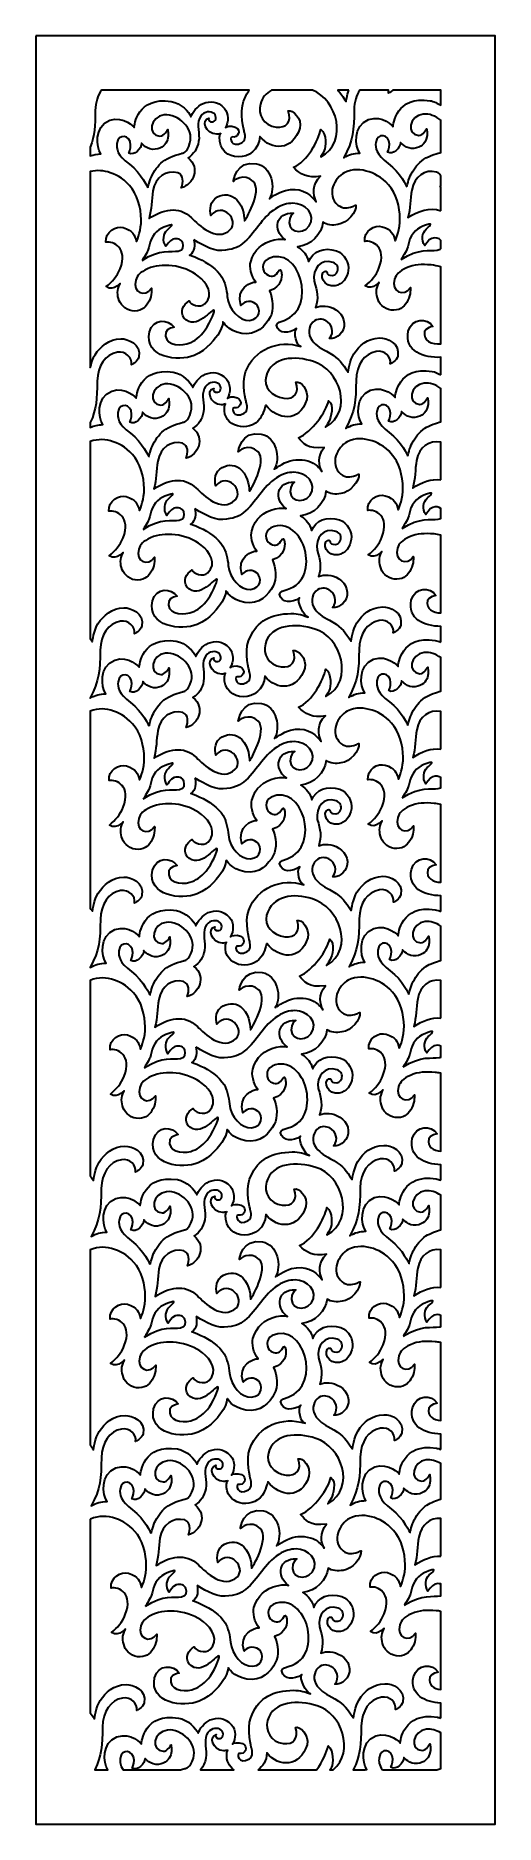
# Model space of a CAD drawing. Header units: centimetres. Extents: x -12 to -7.4, y -9 to 9.
import ezdxf

# ---------------------------------------------------------------- set-up
doc = ezdxf.new("R2010")
doc.units = ezdxf.units.CM
doc.header["$MEASUREMENT"] = 0
doc.layers.add('layer 1', color=7, linetype='Continuous')

msp = doc.modelspace()

# ---------------------------------------------------------------- linework, layer by layer
at = {"layer": 'layer 1', "color": 250, "lineweight": 30}
for points, knots in [([(-11.97569, 9.00077), (-11.97569, 9.00077), (-7.35805, 9.00077), (-7.35805, 9.00077), (-7.35805, 9.00077), (-7.35805, 9.00077), (-7.35805, -9.00021), (-7.35805, -9.00021), (-7.35805, -9.00021), (-7.35805, -9.00021), (-11.97569, -9.00021), (-11.97569, -9.00021), (-11.97569, -9.00021), (-11.97569, -9.00021), (-11.97569, 9.00077), (-11.97569, 9.00077)], [0, 0, 0, 0, 0.2, 0.2, 0.2, 0.2, 0.4, 0.4, 0.4, 0.4, 0.6, 0.6, 0.6, 0.6, 1, 1, 1, 1]), ([(-10.00249, 7.98237), (-9.94807, 7.96408), (-9.90094, 8.04759), (-9.97096, 8.08232), (-9.97096, 8.08232), (-10.01715, 8.09987), (-10.05962, 8.08736), (-10.0704, 8.07601), (-10.0704, 8.07601), (-10.03514, 8.13149), (-10.0352, 8.21864), (-10.0797, 8.2694), (-10.0797, 8.2694), (-10.14998, 8.34957), (-10.22395, 8.34476), (-10.29436, 8.31951), (-10.29436, 8.31951), (-10.35195, 8.29213), (-10.40427, 8.22575), (-10.41752, 8.18626), (-10.41752, 8.18626), (-10.43298, 8.23199), (-10.51952, 8.32332), (-10.61361, 8.33879), (-10.61361, 8.33879), (-10.95572, 8.39504), (-10.98698, 8.09412), (-10.98645, 8.07783), (-10.98645, 8.07783), (-10.98657, 8.07797), (-11.08882, 8.19811), (-11.23274, 8.14975), (-11.23274, 8.14975), (-11.39237, 8.0862), (-11.36974, 7.87489), (-11.32132, 7.81143), (-11.32132, 7.81143), (-11.36215, 7.80972), (-11.39516, 7.80482), (-11.42784, 7.79227), (-11.42784, 7.79227), (-11.42784, 7.79227), (-11.42784, 7.8796), (-11.42784, 7.8796), (-11.42784, 7.8796), (-11.38463, 7.99417), (-11.37867, 8.09433), (-11.37851, 8.24861), (-11.37851, 8.24861), (-11.37511, 8.33127), (-11.35316, 8.40164), (-11.31503, 8.45291), (-11.31503, 8.45291), (-10.85298, 8.45291), (-10.35744, 8.45291), (-9.83052, 8.45291), (-9.83052, 8.45291), (-9.85262, 8.42106), (-9.87138, 8.38421), (-9.88705, 8.34203), (-9.88705, 8.34203), (-9.93121, 8.22598), (-9.88005, 8.03856), (-9.88005, 8.03856), (-9.88005, 8.03856), (-9.87357, 8.00958), (-9.85777, 7.95409), (-9.9013, 7.92693), (-9.9013, 7.92693), (-10.01256, 7.86452), (-10.03299, 7.98162), (-10.00249, 7.98237)], [0, 0, 0, 0, 0.05263158, 0.05263158, 0.05263158, 0.05263158, 0.10526316, 0.10526316, 0.10526316, 0.10526316, 0.15789474, 0.15789474, 0.15789474, 0.15789474, 0.21052632, 0.21052632, 0.21052632, 0.21052632, 0.26315789, 0.26315789, 0.26315789, 0.26315789, 0.31578947, 0.31578947, 0.31578947, 0.31578947, 0.36842105, 0.36842105, 0.36842105, 0.36842105, 0.42105263, 0.42105263, 0.42105263, 0.42105263, 0.47368421, 0.47368421, 0.47368421, 0.47368421, 0.52631579, 0.52631579, 0.52631579, 0.52631579, 0.57894737, 0.57894737, 0.57894737, 0.57894737, 0.63157895, 0.63157895, 0.63157895, 0.63157895, 0.68421053, 0.68421053, 0.68421053, 0.68421053, 0.73684211, 0.73684211, 0.73684211, 0.73684211, 0.78947368, 0.78947368, 0.78947368, 0.78947368, 0.84210526, 0.84210526, 0.84210526, 0.84210526, 0.89473684, 0.89473684, 0.89473684, 0.89473684, 1, 1, 1, 1]), ([(-10.11767, 8.01678), (-10.12325, 8.00562), (-10.12706, 7.99412), (-10.12877, 7.983), (-10.12877, 7.983), (-10.14658, 7.71896), (-9.74103, 7.70682), (-9.72403, 7.9885), (-9.72403, 7.9885), (-9.60406, 7.83729), (-9.39299, 7.84514), (-9.32036, 8.06955), (-9.32036, 8.06955), (-9.29964, 8.16706), (-9.39092, 8.26009), (-9.43874, 8.24441), (-9.43874, 8.24441), (-9.40035, 8.1365), (-9.45585, 8.06881), (-9.5605, 8.08202), (-9.5605, 8.08202), (-9.68569, 8.09781), (-9.74558, 8.21012), (-9.71784, 8.31336), (-9.71784, 8.31336), (-9.70029, 8.37866), (-9.66044, 8.42389), (-9.60823, 8.45291), (-9.60823, 8.45291), (-9.60823, 8.45291), (-9.19477, 8.45291), (-9.19477, 8.45291), (-9.19477, 8.45291), (-8.94987, 8.35967), (-8.82776, 7.93359), (-9.11109, 7.78248), (-9.11109, 7.78248), (-9.11109, 7.78248), (-9.10056, 7.79877), (-9.07576, 7.84484), (-9.07576, 7.84484), (-9.05849, 7.87691), (-9.05029, 8.01444), (-9.11054, 8.05802), (-9.11054, 8.05802), (-9.13296, 7.95003), (-9.24894, 7.73025), (-9.38494, 7.67689), (-9.38494, 7.67689), (-9.32621, 7.60943), (-9.23709, 7.56078), (-9.11345, 7.58782), (-9.11345, 7.58782), (-9.20281, 7.50944), (-9.18731, 7.40424), (-9.15869, 7.33047), (-9.15869, 7.33047), (-9.24071, 7.43446), (-9.32521, 7.4759), (-9.46602, 7.44408), (-9.46602, 7.44408), (-9.54109, 7.42359), (-9.6272, 7.36094), (-9.6272, 7.36094), (-9.6272, 7.36094), (-9.56171, 7.46715), (-9.60727, 7.68686), (-9.75788, 7.7124), (-9.75788, 7.7124), (-9.96588, 7.75114), (-9.98829, 7.53374), (-9.99001, 7.53484), (-9.99001, 7.53484), (-9.99428, 7.53757), (-9.88192, 7.62792), (-9.7906, 7.53554), (-9.7906, 7.53554), (-9.69121, 7.435), (-9.87591, 7.13277), (-9.87698, 7.13737), (-9.87698, 7.13737), (-9.88102, 7.15473), (-9.8781, 7.27512), (-9.9562, 7.35055), (-9.9562, 7.35055), (-10.01355, 7.4087), (-10.0818, 7.41072), (-10.1507, 7.37814), (-10.1507, 7.37814), (-10.22529, 7.33829), (-10.23099, 7.24963), (-10.21522, 7.1932), (-10.21522, 7.1932), (-10.0971, 7.33499), (-9.92773, 7.13857), (-10.02041, 7.05009), (-10.02041, 7.05009), (-10.1604, 6.91643), (-10.33843, 7.09835), (-10.41082, 7.16827), (-10.41082, 7.16827), (-10.54407, 7.29698), (-10.7002, 7.25031), (-10.83711, 7.16188), (-10.83711, 7.16188), (-10.8102, 7.25554), (-10.81558, 7.34484), (-10.79805, 7.44007), (-10.79805, 7.44007), (-10.77241, 7.57934), (-10.66721, 7.65037), (-10.54858, 7.6211), (-10.54858, 7.6211), (-10.48839, 7.59664), (-10.49261, 7.52556), (-10.51297, 7.47044), (-10.51297, 7.47044), (-10.39207, 7.50392), (-10.3183, 7.66887), (-10.44586, 7.77278), (-10.44586, 7.77278), (-10.38621, 7.809), (-10.3523, 7.86387), (-10.33878, 7.93576), (-10.33878, 7.93576), (-10.32292, 8.02009), (-10.36352, 8.10112), (-10.33085, 8.16877), (-10.33085, 8.16877), (-10.29818, 8.23641), (-10.24048, 8.24417), (-10.19816, 8.22627), (-10.19816, 8.22627), (-10.15584, 8.20837), (-10.15519, 8.14336), (-10.19458, 8.13425), (-10.19458, 8.13425), (-10.23398, 8.12514), (-10.24554, 8.15729), (-10.23523, 8.17208), (-10.23523, 8.17208), (-10.31703, 8.15733), (-10.27011, 8.01), (-10.15737, 8.00879), (-10.15737, 8.00879), (-10.14258, 8.00863), (-10.12927, 8.0114), (-10.11744, 8.01649), (-10.11744, 8.01649), (-10.11744, 8.01649), (-10.11767, 8.01678), (-10.11767, 8.01678)], [0, 0, 0, 0, 0.02564103, 0.02564103, 0.02564103, 0.02564103, 0.05128205, 0.05128205, 0.05128205, 0.05128205, 0.07692308, 0.07692308, 0.07692308, 0.07692308, 0.1025641, 0.1025641, 0.1025641, 0.1025641, 0.12820513, 0.12820513, 0.12820513, 0.12820513, 0.15384615, 0.15384615, 0.15384615, 0.15384615, 0.17948718, 0.17948718, 0.17948718, 0.17948718, 0.20512821, 0.20512821, 0.20512821, 0.20512821, 0.23076923, 0.23076923, 0.23076923, 0.23076923, 0.25641026, 0.25641026, 0.25641026, 0.25641026, 0.28205128, 0.28205128, 0.28205128, 0.28205128, 0.30769231, 0.30769231, 0.30769231, 0.30769231, 0.33333333, 0.33333333, 0.33333333, 0.33333333, 0.35897436, 0.35897436, 0.35897436, 0.35897436, 0.38461538, 0.38461538, 0.38461538, 0.38461538, 0.41025641, 0.41025641, 0.41025641, 0.41025641, 0.43589744, 0.43589744, 0.43589744, 0.43589744, 0.46153846, 0.46153846, 0.46153846, 0.46153846, 0.48717949, 0.48717949, 0.48717949, 0.48717949, 0.51282051, 0.51282051, 0.51282051, 0.51282051, 0.53846154, 0.53846154, 0.53846154, 0.53846154, 0.56410256, 0.56410256, 0.56410256, 0.56410256, 0.58974359, 0.58974359, 0.58974359, 0.58974359, 0.61538462, 0.61538462, 0.61538462, 0.61538462, 0.64102564, 0.64102564, 0.64102564, 0.64102564, 0.66666667, 0.66666667, 0.66666667, 0.66666667, 0.69230769, 0.69230769, 0.69230769, 0.69230769, 0.71794872, 0.71794872, 0.71794872, 0.71794872, 0.74358974, 0.74358974, 0.74358974, 0.74358974, 0.76923077, 0.76923077, 0.76923077, 0.76923077, 0.79487179, 0.79487179, 0.79487179, 0.79487179, 0.82051282, 0.82051282, 0.82051282, 0.82051282, 0.84615385, 0.84615385, 0.84615385, 0.84615385, 0.87179487, 0.87179487, 0.87179487, 0.87179487, 0.8974359, 0.8974359, 0.8974359, 0.8974359, 0.92307692, 0.92307692, 0.92307692, 0.92307692, 0.94871795, 0.94871795, 0.94871795, 0.94871795, 1, 1, 1, 1]), ([(-8.82986, 8.45291), (-8.84777, 8.39741), (-8.85603, 8.34009), (-8.85603, 8.34009), (-8.85603, 8.34009), (-8.89024, 8.3884), (-8.91149, 8.42252), (-8.93941, 8.45291), (-8.93941, 8.45291), (-8.93941, 8.45291), (-8.82986, 8.45291), (-8.82986, 8.45291)], [0, 0, 0, 0, 0.25, 0.25, 0.25, 0.25, 0.5, 0.5, 0.5, 0.5, 1, 1, 1, 1]), ([(-7.90591, 8.29954), (-7.93718, 8.3224), (-7.9738, 8.3409), (-8.01164, 8.34712), (-8.01164, 8.34712), (-8.35375, 8.40337), (-8.38502, 8.10245), (-8.38448, 8.08616), (-8.38448, 8.08616), (-8.3846, 8.0863), (-8.48685, 8.20644), (-8.63077, 8.15809), (-8.63077, 8.15809), (-8.7904, 8.09454), (-8.76777, 7.88323), (-8.71935, 7.81976), (-8.71935, 7.81976), (-8.78179, 7.81715), (-8.82593, 7.80708), (-8.87856, 7.7736), (-8.87856, 7.7736), (-8.78696, 7.94495), (-8.77675, 8.05421), (-8.77654, 8.25695), (-8.77654, 8.25695), (-8.77332, 8.33521), (-8.75348, 8.40246), (-8.71901, 8.45291), (-8.71901, 8.45291), (-8.71901, 8.45291), (-8.43197, 8.45291), (-8.43197, 8.45291), (-8.43197, 8.45291), (-8.4305, 8.44318), (-8.43048, 8.43321), (-8.43209, 8.42323), (-8.43209, 8.42323), (-8.43209, 8.42323), (-8.40863, 8.43357), (-8.38784, 8.45291), (-8.38784, 8.45291), (-8.38784, 8.45291), (-7.90591, 8.45291), (-7.90591, 8.45291), (-7.90591, 8.45291), (-7.90591, 8.45291), (-7.90591, 8.29954), (-7.90591, 8.29954)], [0, 0, 0, 0, 0.07692308, 0.07692308, 0.07692308, 0.07692308, 0.15384615, 0.15384615, 0.15384615, 0.15384615, 0.23076923, 0.23076923, 0.23076923, 0.23076923, 0.30769231, 0.30769231, 0.30769231, 0.30769231, 0.38461538, 0.38461538, 0.38461538, 0.38461538, 0.46153846, 0.46153846, 0.46153846, 0.46153846, 0.53846154, 0.53846154, 0.53846154, 0.53846154, 0.61538462, 0.61538462, 0.61538462, 0.61538462, 0.69230769, 0.69230769, 0.69230769, 0.69230769, 0.76923077, 0.76923077, 0.76923077, 0.76923077, 0.84615385, 0.84615385, 0.84615385, 0.84615385, 1, 1, 1, 1]), ([(-10.84893, 7.47033), (-10.84893, 7.47033), (-10.91202, 7.61585), (-11.03507, 7.70792), (-11.03507, 7.70792), (-11.15811, 7.79999), (-11.16688, 7.86422), (-11.16053, 7.91696), (-11.16053, 7.91696), (-11.14797, 8.02128), (-11.02447, 8.00457), (-11.02245, 7.90096), (-11.02245, 7.90096), (-11.02167, 7.86098), (-11.04157, 7.82022), (-11.04157, 7.82022), (-11.04157, 7.82022), (-10.98558, 7.78692), (-10.91318, 7.86595), (-10.91202, 7.91878), (-10.91202, 7.91878), (-10.91202, 7.91878), (-10.8505, 7.8475), (-10.77636, 7.8579), (-10.77636, 7.8579), (-10.70222, 7.86829), (-10.66912, 7.90718), (-10.65269, 7.95338), (-10.65269, 7.95338), (-10.63625, 7.99958), (-10.65017, 8.05639), (-10.65017, 8.05639), (-10.65017, 8.05639), (-10.65017, 8.05639), (-10.68658, 7.98756), (-10.72904, 7.99006), (-10.72904, 7.99006), (-10.85954, 7.99774), (-10.8249, 8.18857), (-10.68516, 8.20362), (-10.68516, 8.20362), (-10.5432, 8.21891), (-10.38333, 8.0656), (-10.42617, 7.92175), (-10.42617, 7.92175), (-10.45786, 7.81535), (-10.5065, 7.81826), (-10.5065, 7.81826), (-10.5065, 7.81826), (-10.5065, 7.81826), (-10.62217, 7.78792), (-10.67856, 7.7495), (-10.67856, 7.7495), (-10.73496, 7.71107), (-10.77152, 7.66064), (-10.80581, 7.59902), (-10.80581, 7.59902), (-10.8295, 7.55645), (-10.84893, 7.47033), (-10.84893, 7.47033)], [0, 0, 0, 0, 0.0625, 0.0625, 0.0625, 0.0625, 0.125, 0.125, 0.125, 0.125, 0.1875, 0.1875, 0.1875, 0.1875, 0.25, 0.25, 0.25, 0.25, 0.3125, 0.3125, 0.3125, 0.3125, 0.375, 0.375, 0.375, 0.375, 0.4375, 0.4375, 0.4375, 0.4375, 0.5, 0.5, 0.5, 0.5, 0.5625, 0.5625, 0.5625, 0.5625, 0.625, 0.625, 0.625, 0.625, 0.6875, 0.6875, 0.6875, 0.6875, 0.75, 0.75, 0.75, 0.75, 0.8125, 0.8125, 0.8125, 0.8125, 0.875, 0.875, 0.875, 0.875, 1, 1, 1, 1]), ([(-8.24696, 7.47866), (-8.24696, 7.47866), (-8.31006, 7.62419), (-8.4331, 7.71625), (-8.4331, 7.71625), (-8.55614, 7.80832), (-8.56491, 7.87256), (-8.55856, 7.9253), (-8.55856, 7.9253), (-8.546, 8.02962), (-8.4225, 8.01291), (-8.42048, 7.9093), (-8.42048, 7.9093), (-8.4197, 7.86932), (-8.4396, 7.82856), (-8.4396, 7.82856), (-8.4396, 7.82856), (-8.38361, 7.79525), (-8.31121, 7.87428), (-8.31006, 7.92712), (-8.31006, 7.92712), (-8.31006, 7.92712), (-8.24853, 7.85584), (-8.1744, 7.86623), (-8.1744, 7.86623), (-8.10026, 7.87663), (-8.06715, 7.91552), (-8.05072, 7.96172), (-8.05072, 7.96172), (-8.03428, 8.00792), (-8.0482, 8.06472), (-8.0482, 8.06472), (-8.0482, 8.06472), (-8.0482, 8.06472), (-8.08461, 7.9959), (-8.12707, 7.99839), (-8.12707, 7.99839), (-8.25757, 8.00607), (-8.22293, 8.19691), (-8.08319, 8.21196), (-8.08319, 8.21196), (-8.02143, 8.21861), (-7.95628, 8.19334), (-7.90591, 8.15082), (-7.90591, 8.15082), (-7.90591, 8.15082), (-7.90591, 7.82622), (-7.90591, 7.82622), (-7.90591, 7.82622), (-7.91907, 7.82268), (-8.0238, 7.79381), (-8.07659, 7.75783), (-8.07659, 7.75783), (-8.13299, 7.71941), (-8.16956, 7.66897), (-8.20384, 7.60736), (-8.20384, 7.60736), (-8.22753, 7.56478), (-8.24696, 7.47866), (-8.24696, 7.47866)], [0, 0, 0, 0, 0.0625, 0.0625, 0.0625, 0.0625, 0.125, 0.125, 0.125, 0.125, 0.1875, 0.1875, 0.1875, 0.1875, 0.25, 0.25, 0.25, 0.25, 0.3125, 0.3125, 0.3125, 0.3125, 0.375, 0.375, 0.375, 0.375, 0.4375, 0.4375, 0.4375, 0.4375, 0.5, 0.5, 0.5, 0.5, 0.5625, 0.5625, 0.5625, 0.5625, 0.625, 0.625, 0.625, 0.625, 0.6875, 0.6875, 0.6875, 0.6875, 0.75, 0.75, 0.75, 0.75, 0.8125, 0.8125, 0.8125, 0.8125, 0.875, 0.875, 0.875, 0.875, 1, 1, 1, 1]), ([(-9.98257, 5.25749), (-9.92815, 5.23921), (-9.88102, 5.32272), (-9.95104, 5.35745), (-9.95104, 5.35745), (-9.99723, 5.375), (-10.0397, 5.36248), (-10.05048, 5.35114), (-10.05048, 5.35114), (-10.01523, 5.40662), (-10.01529, 5.49377), (-10.05978, 5.54453), (-10.05978, 5.54453), (-10.13006, 5.62469), (-10.20403, 5.61988), (-10.27445, 5.59464), (-10.27445, 5.59464), (-10.33204, 5.56726), (-10.38436, 5.50088), (-10.3976, 5.46138), (-10.3976, 5.46138), (-10.41306, 5.50711), (-10.49961, 5.59845), (-10.5937, 5.61392), (-10.5937, 5.61392), (-10.9358, 5.67016), (-10.96707, 5.36924), (-10.96653, 5.35295), (-10.96653, 5.35295), (-10.96666, 5.35309), (-11.06891, 5.47324), (-11.21282, 5.42488), (-11.21282, 5.42488), (-11.37246, 5.36133), (-11.34982, 5.15002), (-11.30141, 5.08656), (-11.30141, 5.08656), (-11.35052, 5.0845), (-11.38832, 5.07782), (-11.42784, 5.05877), (-11.42784, 5.05877), (-11.42784, 5.05877), (-11.42784, 5.10669), (-11.42784, 5.10669), (-11.42784, 5.10669), (-11.36646, 5.2429), (-11.35878, 5.34834), (-11.35859, 5.52374), (-11.35859, 5.52374), (-11.35213, 5.68062), (-11.2789, 5.7933), (-11.15494, 5.81498), (-11.15494, 5.81498), (-11.07173, 5.82953), (-11.00284, 5.75987), (-11.01415, 5.69002), (-11.01415, 5.69002), (-11.01415, 5.69002), (-10.95064, 5.71803), (-10.93997, 5.76802), (-10.93997, 5.76802), (-10.91229, 5.89783), (-11.05122, 5.95345), (-11.12123, 5.95087), (-11.12123, 5.95087), (-11.24584, 5.94629), (-11.32338, 5.87651), (-11.38067, 5.78979), (-11.38067, 5.78979), (-11.40325, 5.75561), (-11.4187, 5.70123), (-11.42784, 5.66063), (-11.42784, 5.66063), (-11.42784, 6.40101), (-11.42784, 7.04981), (-11.42784, 7.63348), (-11.42784, 7.63348), (-11.36047, 7.65216), (-11.2899, 7.64336), (-11.2269, 7.62237), (-11.2269, 7.62237), (-11.14791, 7.59604), (-11.07862, 7.55433), (-11.00725, 7.45947), (-11.00725, 7.45947), (-10.93589, 7.36461), (-10.91167, 7.21178), (-10.91811, 7.11244), (-10.91811, 7.11244), (-10.92456, 7.0131), (-10.96438, 6.92872), (-10.96438, 6.92872), (-10.96438, 6.92872), (-10.98338, 6.99544), (-10.9982, 7.03921), (-11.09632, 7.07012), (-11.09632, 7.07012), (-11.16804, 7.09272), (-11.283, 7.0294), (-11.27043, 6.92202), (-11.27043, 6.92202), (-11.19505, 6.93693), (-11.04565, 6.86555), (-11.12845, 6.65501), (-11.12845, 6.65501), (-11.15909, 6.5771), (-11.20646, 6.52447), (-11.26702, 6.47558), (-11.26702, 6.47558), (-11.19025, 6.417), (-11.10865, 6.54259), (-11.13184, 6.49834), (-11.13184, 6.49834), (-11.16095, 6.4428), (-11.15866, 6.39345), (-11.13747, 6.33438), (-11.13747, 6.33438), (-11.11908, 6.28314), (-11.05362, 6.22633), (-10.97906, 6.22967), (-10.97906, 6.22967), (-10.90451, 6.23301), (-10.86744, 6.27304), (-10.83694, 6.32976), (-10.83694, 6.32976), (-10.80644, 6.38649), (-10.81294, 6.45908), (-10.81294, 6.45908), (-10.81294, 6.45908), (-10.87593, 6.36133), (-11.0102, 6.41496), (-10.97097, 6.54197), (-10.97097, 6.54197), (-10.95625, 6.58961), (-10.92802, 6.62073), (-10.85262, 6.65537), (-10.85262, 6.65537), (-10.77721, 6.69001), (-10.69765, 6.69362), (-10.60443, 6.68539), (-10.60443, 6.68539), (-10.51121, 6.67716), (-10.40975, 6.63472), (-10.34282, 6.58269), (-10.34282, 6.58269), (-10.25515, 6.51456), (-10.18254, 6.39649), (-10.27544, 6.30295), (-10.27544, 6.30295), (-10.32239, 6.25567), (-10.43175, 6.29698), (-10.43488, 6.33141), (-10.43488, 6.33141), (-10.49195, 6.29966), (-10.53403, 6.22153), (-10.48506, 6.15909), (-10.48506, 6.15909), (-10.36143, 6.02035), (-10.20025, 6.26954), (-10.18427, 6.23498), (-10.18427, 6.23498), (-10.17622, 6.22016), (-10.24004, 6.07649), (-10.2935, 6.01268), (-10.2935, 6.01268), (-10.34733, 5.94842), (-10.39989, 5.91666), (-10.45897, 5.89872), (-10.45897, 5.89872), (-10.55318, 5.8741), (-10.69428, 5.89895), (-10.66926, 6.0152), (-10.66926, 6.0152), (-10.65567, 6.05669), (-10.58542, 6.06688), (-10.58542, 6.06688), (-10.58542, 6.06688), (-10.64458, 6.1553), (-10.79446, 6.1552), (-10.8343, 6.01964), (-10.8343, 6.01964), (-10.88788, 5.75986), (-10.54129, 5.71702), (-10.3847, 5.78346), (-10.3847, 5.78346), (-10.25243, 5.83958), (-10.16793, 5.95351), (-10.1318, 6.01209), (-10.1318, 6.01209), (-10.09567, 6.07066), (-10.0967, 6.11607), (-10.09416, 6.11994), (-10.09416, 6.11994), (-10.09163, 6.12382), (-10.04955, 6.03017), (-9.90517, 6.00405), (-9.90517, 6.00405), (-9.76079, 5.97793), (-9.66475, 6.08532), (-9.62053, 6.16768), (-9.62053, 6.16768), (-9.58166, 6.24007), (-9.5891, 6.35466), (-9.62789, 6.43407), (-9.62789, 6.43407), (-9.50721, 6.47132), (-9.49855, 6.57369), (-9.50556, 6.61105), (-9.50556, 6.61105), (-9.51257, 6.64842), (-9.51587, 6.66364), (-9.5457, 6.61672), (-9.5457, 6.61672), (-9.57554, 6.5698), (-9.61422, 6.57402), (-9.657, 6.6), (-9.657, 6.6), (-9.69978, 6.62599), (-9.71355, 6.72069), (-9.64167, 6.75573), (-9.64167, 6.75573), (-9.33157, 6.90345), (-9.13355, 6.26239), (-9.48039, 6.13592), (-9.48039, 6.13592), (-9.56717, 6.1126), (-9.55639, 6.0866), (-9.55639, 6.0866), (-9.55639, 6.0866), (-9.53647, 5.99641), (-9.43088, 5.99892), (-9.35358, 6.05491), (-9.35358, 6.05491), (-9.39119, 6.01825), (-9.35251, 5.87161), (-9.31141, 5.87321), (-9.31141, 5.87321), (-9.53779, 5.94424), (-9.78066, 5.84995), (-9.86714, 5.61715), (-9.86714, 5.61715), (-9.9113, 5.5011), (-9.86013, 5.31369), (-9.86013, 5.31369), (-9.86013, 5.31369), (-9.85365, 5.2847), (-9.83786, 5.22922), (-9.88139, 5.20206), (-9.88139, 5.20206), (-9.99265, 5.13965), (-10.01308, 5.25675), (-9.98257, 5.25749)], [0, 0, 0, 0, 0.015625, 0.015625, 0.015625, 0.015625, 0.03125, 0.03125, 0.03125, 0.03125, 0.046875, 0.046875, 0.046875, 0.046875, 0.0625, 0.0625, 0.0625, 0.0625, 0.078125, 0.078125, 0.078125, 0.078125, 0.09375, 0.09375, 0.09375, 0.09375, 0.109375, 0.109375, 0.109375, 0.109375, 0.125, 0.125, 0.125, 0.125, 0.140625, 0.140625, 0.140625, 0.140625, 0.15625, 0.15625, 0.15625, 0.15625, 0.171875, 0.171875, 0.171875, 0.171875, 0.1875, 0.1875, 0.1875, 0.1875, 0.203125, 0.203125, 0.203125, 0.203125, 0.21875, 0.21875, 0.21875, 0.21875, 0.234375, 0.234375, 0.234375, 0.234375, 0.25, 0.25, 0.25, 0.25, 0.265625, 0.265625, 0.265625, 0.265625, 0.28125, 0.28125, 0.28125, 0.28125, 0.296875, 0.296875, 0.296875, 0.296875, 0.3125, 0.3125, 0.3125, 0.3125, 0.328125, 0.328125, 0.328125, 0.328125, 0.34375, 0.34375, 0.34375, 0.34375, 0.359375, 0.359375, 0.359375, 0.359375, 0.375, 0.375, 0.375, 0.375, 0.390625, 0.390625, 0.390625, 0.390625, 0.40625, 0.40625, 0.40625, 0.40625, 0.421875, 0.421875, 0.421875, 0.421875, 0.4375, 0.4375, 0.4375, 0.4375, 0.453125, 0.453125, 0.453125, 0.453125, 0.46875, 0.46875, 0.46875, 0.46875, 0.484375, 0.484375, 0.484375, 0.484375, 0.5, 0.5, 0.5, 0.5, 0.515625, 0.515625, 0.515625, 0.515625, 0.53125, 0.53125, 0.53125, 0.53125, 0.546875, 0.546875, 0.546875, 0.546875, 0.5625, 0.5625, 0.5625, 0.5625, 0.578125, 0.578125, 0.578125, 0.578125, 0.59375, 0.59375, 0.59375, 0.59375, 0.609375, 0.609375, 0.609375, 0.609375, 0.625, 0.625, 0.625, 0.625, 0.640625, 0.640625, 0.640625, 0.640625, 0.65625, 0.65625, 0.65625, 0.65625, 0.671875, 0.671875, 0.671875, 0.671875, 0.6875, 0.6875, 0.6875, 0.6875, 0.703125, 0.703125, 0.703125, 0.703125, 0.71875, 0.71875, 0.71875, 0.71875, 0.734375, 0.734375, 0.734375, 0.734375, 0.75, 0.75, 0.75, 0.75, 0.765625, 0.765625, 0.765625, 0.765625, 0.78125, 0.78125, 0.78125, 0.78125, 0.796875, 0.796875, 0.796875, 0.796875, 0.8125, 0.8125, 0.8125, 0.8125, 0.828125, 0.828125, 0.828125, 0.828125, 0.84375, 0.84375, 0.84375, 0.84375, 0.859375, 0.859375, 0.859375, 0.859375, 0.875, 0.875, 0.875, 0.875, 0.890625, 0.890625, 0.890625, 0.890625, 0.90625, 0.90625, 0.90625, 0.90625, 0.921875, 0.921875, 0.921875, 0.921875, 0.9375, 0.9375, 0.9375, 0.9375, 0.953125, 0.953125, 0.953125, 0.953125, 0.96875, 0.96875, 0.96875, 0.96875, 1, 1, 1, 1]), ([(-7.90591, 5.58813), (-7.93236, 5.60461), (-7.96166, 5.61731), (-7.99173, 5.62225), (-7.99173, 5.62225), (-8.33384, 5.6785), (-8.3651, 5.37758), (-8.36456, 5.36129), (-8.36456, 5.36129), (-8.36469, 5.36143), (-8.46694, 5.48157), (-8.61085, 5.43321), (-8.61085, 5.43321), (-8.77049, 5.36966), (-8.74785, 5.15835), (-8.69944, 5.09489), (-8.69944, 5.09489), (-8.76187, 5.09227), (-8.80601, 5.08221), (-8.85865, 5.04873), (-8.85865, 5.04873), (-8.76705, 5.22007), (-8.75684, 5.32934), (-8.75662, 5.53207), (-8.75662, 5.53207), (-8.75017, 5.68896), (-8.67693, 5.80163), (-8.55297, 5.82331), (-8.55297, 5.82331), (-8.46976, 5.83786), (-8.40087, 5.76821), (-8.41218, 5.69836), (-8.41218, 5.69836), (-8.41218, 5.69836), (-8.34867, 5.72636), (-8.338, 5.77636), (-8.338, 5.77636), (-8.31032, 5.90616), (-8.44925, 5.96178), (-8.51926, 5.95921), (-8.51926, 5.95921), (-8.64387, 5.95463), (-8.72141, 5.88484), (-8.7787, 5.79812), (-8.7787, 5.79812), (-8.81845, 5.73797), (-8.83611, 5.61521), (-8.83611, 5.61521), (-8.83611, 5.61521), (-8.90033, 5.70589), (-8.91884, 5.74657), (-9.02158, 5.80644), (-9.02158, 5.80644), (-9.11432, 5.86048), (-9.14887, 5.87222), (-9.19822, 5.93531), (-9.19822, 5.93531), (-9.24758, 5.9984), (-9.23292, 6.07604), (-9.19039, 6.11871), (-9.19039, 6.11871), (-9.14786, 6.16137), (-9.08922, 6.14882), (-9.06109, 6.13397), (-9.06109, 6.13397), (-8.99946, 6.10141), (-8.9697, 6.01706), (-9.02281, 5.9547), (-9.02281, 5.9547), (-9.02281, 5.9547), (-8.95275, 5.94273), (-8.89975, 6.01755), (-8.89975, 6.01755), (-8.84676, 6.09238), (-8.88324, 6.19725), (-8.95976, 6.24293), (-8.95976, 6.24293), (-9.03448, 6.28754), (-9.10468, 6.28956), (-9.16367, 6.26611), (-9.16367, 6.26611), (-9.13227, 6.3575), (-9.14516, 6.43332), (-9.17743, 6.53014), (-9.17743, 6.53014), (-9.19798, 6.6551), (-9.11156, 6.76072), (-8.98827, 6.71963), (-8.98827, 6.71963), (-8.94348, 6.6999), (-8.93161, 6.66707), (-8.94166, 6.63302), (-8.94166, 6.63302), (-8.95172, 6.59897), (-8.97904, 6.58258), (-9.02025, 6.59022), (-9.02025, 6.59022), (-9.06146, 6.59787), (-9.03695, 6.63797), (-9.07092, 6.62918), (-9.07092, 6.62918), (-9.13257, 6.60243), (-9.08351, 6.46467), (-8.96611, 6.48437), (-8.96611, 6.48437), (-8.89351, 6.49655), (-8.84576, 6.56511), (-8.83511, 6.63718), (-8.83511, 6.63718), (-8.82446, 6.70925), (-8.86992, 6.8098), (-8.9527, 6.8357), (-8.9527, 6.8357), (-9.08001, 6.87851), (-9.19289, 6.83027), (-9.23334, 6.72764), (-9.23334, 6.72764), (-9.25173, 6.79688), (-9.28378, 6.83769), (-9.34466, 6.87727), (-9.34466, 6.87727), (-9.2147, 6.88623), (-9.09756, 7.00621), (-9.08995, 7.12339), (-9.08995, 7.12339), (-9.05285, 7.0949), (-8.98913, 7.09122), (-8.93954, 7.10015), (-8.93954, 7.10015), (-8.84654, 7.1137), (-8.74909, 7.22578), (-8.75883, 7.29663), (-8.75883, 7.29663), (-8.75945, 7.29747), (-8.77575, 7.28808), (-8.79235, 7.28258), (-8.79235, 7.28258), (-8.8437, 7.26556), (-8.88633, 7.25672), (-8.93954, 7.29691), (-8.93954, 7.29691), (-9.06165, 7.40011), (-8.97097, 7.57316), (-8.87637, 7.62204), (-8.87637, 7.62204), (-8.79481, 7.66418), (-8.70392, 7.65702), (-8.62493, 7.6307), (-8.62493, 7.6307), (-8.54594, 7.60438), (-8.47665, 7.56267), (-8.40528, 7.4678), (-8.40528, 7.4678), (-8.33392, 7.37294), (-8.30971, 7.22011), (-8.31614, 7.12077), (-8.31614, 7.12077), (-8.32259, 7.02143), (-8.36241, 6.93706), (-8.36241, 6.93706), (-8.36241, 6.93706), (-8.38141, 7.00378), (-8.39623, 7.04755), (-8.49435, 7.07846), (-8.49435, 7.07846), (-8.56607, 7.10105), (-8.68103, 7.03774), (-8.66846, 6.93036), (-8.66846, 6.93036), (-8.59308, 6.94527), (-8.44368, 6.87389), (-8.52648, 6.66335), (-8.52648, 6.66335), (-8.55712, 6.58544), (-8.60449, 6.53281), (-8.66505, 6.48391), (-8.66505, 6.48391), (-8.58828, 6.42533), (-8.50668, 6.55093), (-8.52987, 6.50667), (-8.52987, 6.50667), (-8.55898, 6.45114), (-8.5567, 6.40178), (-8.5355, 6.34272), (-8.5355, 6.34272), (-8.51711, 6.29147), (-8.45165, 6.23466), (-8.37709, 6.23801), (-8.37709, 6.23801), (-8.30254, 6.24135), (-8.26547, 6.28137), (-8.23497, 6.3381), (-8.23497, 6.3381), (-8.20447, 6.39483), (-8.21097, 6.46742), (-8.21097, 6.46742), (-8.21097, 6.46742), (-8.27396, 6.36966), (-8.40824, 6.4233), (-8.369, 6.55031), (-8.369, 6.55031), (-8.35429, 6.59795), (-8.32605, 6.62906), (-8.25065, 6.6637), (-8.25065, 6.6637), (-8.17524, 6.69834), (-8.09568, 6.70196), (-8.00246, 6.69372), (-8.00246, 6.69372), (-7.97067, 6.69092), (-7.93792, 6.68412), (-7.90591, 6.67434), (-7.90591, 6.67434), (-7.90591, 6.67434), (-7.90591, 5.89915), (-7.90591, 5.89915), (-7.90591, 5.89915), (-7.99281, 5.89298), (-8.08823, 5.92624), (-8.06729, 6.02353), (-8.06729, 6.02353), (-8.0537, 6.06503), (-7.98345, 6.07522), (-7.98345, 6.07522), (-7.98345, 6.07522), (-8.04261, 6.16363), (-8.1925, 6.16354), (-8.23234, 6.02798), (-8.23234, 6.02798), (-8.27425, 5.82474), (-8.07125, 5.75429), (-7.90591, 5.76506), (-7.90591, 5.76506), (-7.90591, 5.76506), (-7.90591, 5.58813), (-7.90591, 5.58813)], [0, 0, 0, 0, 0.01666667, 0.01666667, 0.01666667, 0.01666667, 0.03333333, 0.03333333, 0.03333333, 0.03333333, 0.05, 0.05, 0.05, 0.05, 0.06666667, 0.06666667, 0.06666667, 0.06666667, 0.08333333, 0.08333333, 0.08333333, 0.08333333, 0.1, 0.1, 0.1, 0.1, 0.11666667, 0.11666667, 0.11666667, 0.11666667, 0.13333333, 0.13333333, 0.13333333, 0.13333333, 0.15, 0.15, 0.15, 0.15, 0.16666667, 0.16666667, 0.16666667, 0.16666667, 0.18333333, 0.18333333, 0.18333333, 0.18333333, 0.2, 0.2, 0.2, 0.2, 0.21666667, 0.21666667, 0.21666667, 0.21666667, 0.23333333, 0.23333333, 0.23333333, 0.23333333, 0.25, 0.25, 0.25, 0.25, 0.26666667, 0.26666667, 0.26666667, 0.26666667, 0.28333333, 0.28333333, 0.28333333, 0.28333333, 0.3, 0.3, 0.3, 0.3, 0.31666667, 0.31666667, 0.31666667, 0.31666667, 0.33333333, 0.33333333, 0.33333333, 0.33333333, 0.35, 0.35, 0.35, 0.35, 0.36666667, 0.36666667, 0.36666667, 0.36666667, 0.38333333, 0.38333333, 0.38333333, 0.38333333, 0.4, 0.4, 0.4, 0.4, 0.41666667, 0.41666667, 0.41666667, 0.41666667, 0.43333333, 0.43333333, 0.43333333, 0.43333333, 0.45, 0.45, 0.45, 0.45, 0.46666667, 0.46666667, 0.46666667, 0.46666667, 0.48333333, 0.48333333, 0.48333333, 0.48333333, 0.5, 0.5, 0.5, 0.5, 0.51666667, 0.51666667, 0.51666667, 0.51666667, 0.53333333, 0.53333333, 0.53333333, 0.53333333, 0.55, 0.55, 0.55, 0.55, 0.56666667, 0.56666667, 0.56666667, 0.56666667, 0.58333333, 0.58333333, 0.58333333, 0.58333333, 0.6, 0.6, 0.6, 0.6, 0.61666667, 0.61666667, 0.61666667, 0.61666667, 0.63333333, 0.63333333, 0.63333333, 0.63333333, 0.65, 0.65, 0.65, 0.65, 0.66666667, 0.66666667, 0.66666667, 0.66666667, 0.68333333, 0.68333333, 0.68333333, 0.68333333, 0.7, 0.7, 0.7, 0.7, 0.71666667, 0.71666667, 0.71666667, 0.71666667, 0.73333333, 0.73333333, 0.73333333, 0.73333333, 0.75, 0.75, 0.75, 0.75, 0.76666667, 0.76666667, 0.76666667, 0.76666667, 0.78333333, 0.78333333, 0.78333333, 0.78333333, 0.8, 0.8, 0.8, 0.8, 0.81666667, 0.81666667, 0.81666667, 0.81666667, 0.83333333, 0.83333333, 0.83333333, 0.83333333, 0.85, 0.85, 0.85, 0.85, 0.86666667, 0.86666667, 0.86666667, 0.86666667, 0.88333333, 0.88333333, 0.88333333, 0.88333333, 0.9, 0.9, 0.9, 0.9, 0.91666667, 0.91666667, 0.91666667, 0.91666667, 0.93333333, 0.93333333, 0.93333333, 0.93333333, 0.95, 0.95, 0.95, 0.95, 0.96666667, 0.96666667, 0.96666667, 0.96666667, 1, 1, 1, 1]), ([(-7.90591, 7.23997), (-8.01433, 7.2811), (-8.13037, 7.23789), (-8.23514, 7.17021), (-8.23514, 7.17021), (-8.20823, 7.26387), (-8.21361, 7.35318), (-8.19608, 7.4484), (-8.19608, 7.4484), (-8.17044, 7.58768), (-8.06524, 7.6587), (-7.94661, 7.62944), (-7.94661, 7.62944), (-7.92637, 7.62121), (-7.91342, 7.60771), (-7.90591, 7.59131), (-7.90591, 7.59131), (-7.90591, 7.59131), (-7.90591, 7.49409), (-7.90591, 7.49409), (-7.90591, 7.49409), (-7.90745, 7.48888), (-7.90916, 7.48376), (-7.911, 7.47877), (-7.911, 7.47877), (-7.90929, 7.47925), (-7.9076, 7.47976), (-7.90591, 7.48028), (-7.90591, 7.48028), (-7.90591, 7.48028), (-7.90591, 7.23997), (-7.90591, 7.23997)], [0, 0, 0, 0, 0.11111111, 0.11111111, 0.11111111, 0.11111111, 0.22222222, 0.22222222, 0.22222222, 0.22222222, 0.33333333, 0.33333333, 0.33333333, 0.33333333, 0.44444444, 0.44444444, 0.44444444, 0.44444444, 0.55555556, 0.55555556, 0.55555556, 0.55555556, 0.66666667, 0.66666667, 0.66666667, 0.66666667, 0.77777778, 0.77777778, 0.77777778, 0.77777778, 1, 1, 1, 1]), ([(-10.38769, 6.94691), (-10.35104, 6.92878), (-10.20854, 6.82929), (-10.10473, 6.83884), (-10.10473, 6.83884), (-9.99927, 6.84853), (-9.94945, 6.86793), (-9.90051, 6.90638), (-9.90051, 6.90638), (-9.76799, 7.01049), (-9.70892, 7.17089), (-9.5653, 7.26039), (-9.5653, 7.26039), (-9.49717, 7.30285), (-9.45186, 7.31361), (-9.39174, 7.31504), (-9.39174, 7.31504), (-9.27264, 7.31788), (-9.14812, 7.20147), (-9.22837, 7.08622), (-9.22837, 7.08622), (-9.29965, 6.98383), (-9.46274, 7.03219), (-9.42292, 7.16146), (-9.42292, 7.16146), (-9.41233, 7.19582), (-9.38436, 7.21565), (-9.38436, 7.21565), (-9.38436, 7.21565), (-9.56299, 7.22678), (-9.59935, 7.04465), (-9.46866, 6.94911), (-9.46866, 6.94911), (-9.46866, 6.94911), (-9.51513, 6.96274), (-9.58077, 6.94591), (-9.58077, 6.94591), (-9.69897, 6.91561), (-9.78091, 6.84949), (-9.81577, 6.72587), (-9.81577, 6.72587), (-9.8291, 6.67859), (-9.81204, 6.5796), (-9.76452, 6.52123), (-9.76452, 6.52123), (-9.80917, 6.52781), (-9.96784, 6.4609), (-9.91522, 6.28756), (-9.91522, 6.28756), (-9.89545, 6.307), (-9.83314, 6.35901), (-9.76092, 6.29871), (-9.76092, 6.29871), (-9.71414, 6.25965), (-9.71594, 6.14699), (-9.82832, 6.13535), (-9.82832, 6.13535), (-9.92726, 6.12511), (-10.04089, 6.24941), (-10.05074, 6.3774), (-10.05074, 6.3774), (-10.05556, 6.44005), (-10.07696, 6.52571), (-10.10437, 6.57045), (-10.10437, 6.57045), (-10.15373, 6.65099), (-10.25095, 6.71812), (-10.33802, 6.75726), (-10.33802, 6.75726), (-10.40011, 6.78763), (-10.42929, 6.79343), (-10.42929, 6.79343), (-10.42929, 6.79343), (-10.37743, 6.82308), (-10.37457, 6.90157), (-10.38769, 6.94691)], [0, 0, 0, 0, 0.05, 0.05, 0.05, 0.05, 0.1, 0.1, 0.1, 0.1, 0.15, 0.15, 0.15, 0.15, 0.2, 0.2, 0.2, 0.2, 0.25, 0.25, 0.25, 0.25, 0.3, 0.3, 0.3, 0.3, 0.35, 0.35, 0.35, 0.35, 0.4, 0.4, 0.4, 0.4, 0.45, 0.45, 0.45, 0.45, 0.5, 0.5, 0.5, 0.5, 0.55, 0.55, 0.55, 0.55, 0.6, 0.6, 0.6, 0.6, 0.65, 0.65, 0.65, 0.65, 0.7, 0.7, 0.7, 0.7, 0.75, 0.75, 0.75, 0.75, 0.8, 0.8, 0.8, 0.8, 0.85, 0.85, 0.85, 0.85, 0.9, 0.9, 0.9, 0.9, 1, 1, 1, 1]), ([(-10.90655, 6.74048), (-10.90655, 6.74048), (-10.86444, 6.80237), (-10.84825, 6.84081), (-10.84825, 6.84081), (-10.83206, 6.87926), (-10.83255, 6.91456), (-10.81644, 6.95004), (-10.81644, 6.95004), (-10.77692, 7.03709), (-10.71557, 7.07164), (-10.62776, 7.09544), (-10.62776, 7.09544), (-10.5868, 7.10654), (-10.62116, 7.07607), (-10.65456, 7.04563), (-10.65456, 7.04563), (-10.69413, 7.00957), (-10.70479, 6.93581), (-10.66868, 6.88154), (-10.66868, 6.88154), (-10.66794, 6.88043), (-10.63064, 6.9428), (-10.59773, 6.95286), (-10.59773, 6.95286), (-10.55328, 6.96645), (-10.51041, 6.95222), (-10.4993, 6.91591), (-10.4993, 6.91591), (-10.48964, 6.88434), (-10.48879, 6.84366), (-10.54359, 6.83411), (-10.54359, 6.83411), (-10.61719, 6.82129), (-10.72388, 6.85857), (-10.90655, 6.74048)], [0, 0, 0, 0, 0.1, 0.1, 0.1, 0.1, 0.2, 0.2, 0.2, 0.2, 0.3, 0.3, 0.3, 0.3, 0.4, 0.4, 0.4, 0.4, 0.5, 0.5, 0.5, 0.5, 0.6, 0.6, 0.6, 0.6, 0.7, 0.7, 0.7, 0.7, 0.8, 0.8, 0.8, 0.8, 1, 1, 1, 1]), ([(-8.30458, 6.74881), (-8.30458, 6.74881), (-8.26247, 6.8107), (-8.24628, 6.84915), (-8.24628, 6.84915), (-8.2301, 6.88759), (-8.23058, 6.92289), (-8.21447, 6.95838), (-8.21447, 6.95838), (-8.17495, 7.04543), (-8.1136, 7.07997), (-8.02579, 7.10377), (-8.02579, 7.10377), (-7.98483, 7.11488), (-8.01919, 7.08441), (-8.05259, 7.05397), (-8.05259, 7.05397), (-8.09216, 7.01791), (-8.10282, 6.94414), (-8.06671, 6.88987), (-8.06671, 6.88987), (-8.06597, 6.88876), (-8.02867, 6.95114), (-7.99576, 6.96119), (-7.99576, 6.96119), (-7.95907, 6.97241), (-7.92347, 6.96467), (-7.90591, 6.94122), (-7.90591, 6.94122), (-7.90591, 6.94122), (-7.90591, 6.85852), (-7.90591, 6.85852), (-7.90591, 6.85852), (-7.9136, 6.85106), (-7.92506, 6.84533), (-7.94162, 6.84245), (-7.94162, 6.84245), (-8.01522, 6.82962), (-8.12191, 6.8669), (-8.30458, 6.74881)], [0, 0, 0, 0, 0.09090909, 0.09090909, 0.09090909, 0.09090909, 0.18181818, 0.18181818, 0.18181818, 0.18181818, 0.27272727, 0.27272727, 0.27272727, 0.27272727, 0.36363636, 0.36363636, 0.36363636, 0.36363636, 0.45454545, 0.45454545, 0.45454545, 0.45454545, 0.54545455, 0.54545455, 0.54545455, 0.54545455, 0.63636364, 0.63636364, 0.63636364, 0.63636364, 0.72727273, 0.72727273, 0.72727273, 0.72727273, 0.81818182, 0.81818182, 0.81818182, 0.81818182, 1, 1, 1, 1]), ([(-10.06928, 5.29518), (-10.07486, 5.28402), (-10.07867, 5.27252), (-10.08038, 5.2614), (-10.08038, 5.2614), (-10.09877, 5.0616), (-9.83083, 4.99702), (-9.72096, 5.14852), (-9.72096, 5.14852), (-9.68855, 5.19319), (-9.66513, 5.28267), (-9.66513, 5.28267), (-9.66513, 5.28267), (-9.54516, 5.13146), (-9.32522, 5.10449), (-9.25258, 5.3394), (-9.25258, 5.3394), (-9.23187, 5.43692), (-9.31264, 5.52994), (-9.36045, 5.51426), (-9.36045, 5.51426), (-9.32206, 5.40636), (-9.37756, 5.33867), (-9.48221, 5.35187), (-9.48221, 5.35187), (-9.6074, 5.36767), (-9.68832, 5.46946), (-9.66058, 5.5727), (-9.66058, 5.5727), (-9.60734, 5.77082), (-9.36984, 5.78425), (-9.18397, 5.72063), (-9.18397, 5.72063), (-8.92308, 5.63806), (-8.77586, 5.23038), (-9.0627, 5.06088), (-9.0627, 5.06088), (-9.0627, 5.06088), (-9.05217, 5.07717), (-9.02737, 5.12324), (-9.02737, 5.12324), (-9.0101, 5.15531), (-8.972, 5.28429), (-9.03226, 5.32788), (-9.03226, 5.32788), (-9.05467, 5.21988), (-9.20055, 5.00864), (-9.33655, 4.95529), (-9.33655, 4.95529), (-9.28818, 4.89973), (-9.24759, 4.83383), (-9.07586, 4.85789), (-9.07586, 4.85789), (-9.14843, 4.76975), (-9.13024, 4.67069), (-9.09979, 4.61675), (-9.09979, 4.61675), (-9.12813, 4.65642), (-9.16153, 4.68556), (-9.188, 4.69962), (-9.188, 4.69962), (-9.25545, 4.73546), (-9.34256, 4.74297), (-9.41763, 4.72248), (-9.41763, 4.72248), (-9.4927, 4.70199), (-9.57881, 4.63934), (-9.57881, 4.63934), (-9.57881, 4.63934), (-9.51332, 4.74555), (-9.55888, 4.96526), (-9.70949, 4.9908), (-9.70949, 4.9908), (-9.91749, 5.02954), (-9.9399, 4.81214), (-9.94162, 4.81324), (-9.94162, 4.81324), (-9.94589, 4.81597), (-9.83353, 4.90632), (-9.7422, 4.81394), (-9.7422, 4.81394), (-9.64282, 4.7134), (-9.82752, 4.41117), (-9.82859, 4.41577), (-9.82859, 4.41577), (-9.83263, 4.43313), (-9.82971, 4.55352), (-9.9078, 4.62895), (-9.9078, 4.62895), (-9.96516, 4.68709), (-10.0334, 4.68912), (-10.10231, 4.65654), (-10.10231, 4.65654), (-10.1769, 4.61669), (-10.1826, 4.52803), (-10.16683, 4.4716), (-10.16683, 4.4716), (-10.04871, 4.61339), (-9.87934, 4.41697), (-9.97202, 4.32849), (-9.97202, 4.32849), (-10.11201, 4.19483), (-10.29004, 4.37675), (-10.36243, 4.44667), (-10.36243, 4.44667), (-10.49568, 4.57537), (-10.65181, 4.52871), (-10.78872, 4.44028), (-10.78872, 4.44028), (-10.76181, 4.53394), (-10.76719, 4.62324), (-10.74966, 4.71847), (-10.74966, 4.71847), (-10.72402, 4.85774), (-10.61882, 4.92877), (-10.50019, 4.8995), (-10.50019, 4.8995), (-10.44, 4.87504), (-10.44422, 4.80396), (-10.46458, 4.74884), (-10.46458, 4.74884), (-10.34368, 4.78232), (-10.26991, 4.94727), (-10.39747, 5.05118), (-10.39747, 5.05118), (-10.33782, 5.0874), (-10.30391, 5.14227), (-10.29039, 5.21416), (-10.29039, 5.21416), (-10.27453, 5.29848), (-10.31513, 5.37952), (-10.28246, 5.44717), (-10.28246, 5.44717), (-10.24979, 5.51481), (-10.19209, 5.52257), (-10.14977, 5.50467), (-10.14977, 5.50467), (-10.10745, 5.48677), (-10.1068, 5.42176), (-10.14619, 5.41265), (-10.14619, 5.41265), (-10.18559, 5.40354), (-10.19715, 5.43569), (-10.18684, 5.45047), (-10.18684, 5.45047), (-10.26864, 5.43573), (-10.22172, 5.2884), (-10.10898, 5.28719), (-10.10898, 5.28719), (-10.09419, 5.28703), (-10.08088, 5.2898), (-10.06905, 5.29489), (-10.06905, 5.29489), (-10.06905, 5.29489), (-10.06928, 5.29518), (-10.06928, 5.29518)], [0, 0, 0, 0, 0.025, 0.025, 0.025, 0.025, 0.05, 0.05, 0.05, 0.05, 0.075, 0.075, 0.075, 0.075, 0.1, 0.1, 0.1, 0.1, 0.125, 0.125, 0.125, 0.125, 0.15, 0.15, 0.15, 0.15, 0.175, 0.175, 0.175, 0.175, 0.2, 0.2, 0.2, 0.2, 0.225, 0.225, 0.225, 0.225, 0.25, 0.25, 0.25, 0.25, 0.275, 0.275, 0.275, 0.275, 0.3, 0.3, 0.3, 0.3, 0.325, 0.325, 0.325, 0.325, 0.35, 0.35, 0.35, 0.35, 0.375, 0.375, 0.375, 0.375, 0.4, 0.4, 0.4, 0.4, 0.425, 0.425, 0.425, 0.425, 0.45, 0.45, 0.45, 0.45, 0.475, 0.475, 0.475, 0.475, 0.5, 0.5, 0.5, 0.5, 0.525, 0.525, 0.525, 0.525, 0.55, 0.55, 0.55, 0.55, 0.575, 0.575, 0.575, 0.575, 0.6, 0.6, 0.6, 0.6, 0.625, 0.625, 0.625, 0.625, 0.65, 0.65, 0.65, 0.65, 0.675, 0.675, 0.675, 0.675, 0.7, 0.7, 0.7, 0.7, 0.725, 0.725, 0.725, 0.725, 0.75, 0.75, 0.75, 0.75, 0.775, 0.775, 0.775, 0.775, 0.8, 0.8, 0.8, 0.8, 0.825, 0.825, 0.825, 0.825, 0.85, 0.85, 0.85, 0.85, 0.875, 0.875, 0.875, 0.875, 0.9, 0.9, 0.9, 0.9, 0.925, 0.925, 0.925, 0.925, 0.95, 0.95, 0.95, 0.95, 1, 1, 1, 1]), ([(-10.83882, 4.76265), (-10.83882, 4.76265), (-10.90192, 4.90818), (-11.02496, 5.00024), (-11.02496, 5.00024), (-11.148, 5.09231), (-11.15677, 5.15655), (-11.15042, 5.20929), (-11.15042, 5.20929), (-11.13786, 5.31361), (-11.01436, 5.2969), (-11.01234, 5.19329), (-11.01234, 5.19329), (-11.01156, 5.15331), (-11.03146, 5.11255), (-11.03146, 5.11255), (-11.03146, 5.11255), (-10.97547, 5.07924), (-10.90307, 5.15827), (-10.90192, 5.21111), (-10.90192, 5.21111), (-10.90192, 5.21111), (-10.8404, 5.13983), (-10.76626, 5.15022), (-10.76626, 5.15022), (-10.69212, 5.16062), (-10.65901, 5.19951), (-10.64258, 5.24571), (-10.64258, 5.24571), (-10.62614, 5.29191), (-10.64006, 5.34871), (-10.64006, 5.34871), (-10.64006, 5.34871), (-10.64006, 5.34871), (-10.67647, 5.27989), (-10.71893, 5.28238), (-10.71893, 5.28238), (-10.84943, 5.29006), (-10.81479, 5.4809), (-10.67505, 5.49595), (-10.67505, 5.49595), (-10.53309, 5.51123), (-10.37322, 5.35793), (-10.41606, 5.21408), (-10.41606, 5.21408), (-10.44775, 5.10768), (-10.49639, 5.11058), (-10.49639, 5.11058), (-10.49639, 5.11058), (-10.49639, 5.11058), (-10.61206, 5.08025), (-10.66846, 5.04182), (-10.66846, 5.04182), (-10.72485, 5.0034), (-10.76142, 4.95296), (-10.7957, 4.89135), (-10.7957, 4.89135), (-10.81939, 4.84877), (-10.83882, 4.76265), (-10.83882, 4.76265)], [0, 0, 0, 0, 0.0625, 0.0625, 0.0625, 0.0625, 0.125, 0.125, 0.125, 0.125, 0.1875, 0.1875, 0.1875, 0.1875, 0.25, 0.25, 0.25, 0.25, 0.3125, 0.3125, 0.3125, 0.3125, 0.375, 0.375, 0.375, 0.375, 0.4375, 0.4375, 0.4375, 0.4375, 0.5, 0.5, 0.5, 0.5, 0.5625, 0.5625, 0.5625, 0.5625, 0.625, 0.625, 0.625, 0.625, 0.6875, 0.6875, 0.6875, 0.6875, 0.75, 0.75, 0.75, 0.75, 0.8125, 0.8125, 0.8125, 0.8125, 0.875, 0.875, 0.875, 0.875, 1, 1, 1, 1]), ([(-8.23685, 4.77099), (-8.23685, 4.77099), (-8.29995, 4.91651), (-8.42299, 5.00858), (-8.42299, 5.00858), (-8.54603, 5.10065), (-8.5548, 5.16488), (-8.54845, 5.21762), (-8.54845, 5.21762), (-8.53589, 5.32194), (-8.41239, 5.30523), (-8.41037, 5.20162), (-8.41037, 5.20162), (-8.40959, 5.16164), (-8.42949, 5.12088), (-8.42949, 5.12088), (-8.42949, 5.12088), (-8.3735, 5.08758), (-8.3011, 5.16661), (-8.29995, 5.21944), (-8.29995, 5.21944), (-8.29995, 5.21944), (-8.23843, 5.14816), (-8.16429, 5.15856), (-8.16429, 5.15856), (-8.09015, 5.16895), (-8.05704, 5.20784), (-8.04061, 5.25404), (-8.04061, 5.25404), (-8.02417, 5.30024), (-8.03809, 5.35705), (-8.03809, 5.35705), (-8.03809, 5.35705), (-8.03809, 5.35705), (-8.0745, 5.28822), (-8.11696, 5.29072), (-8.11696, 5.29072), (-8.24746, 5.2984), (-8.21282, 5.48923), (-8.07308, 5.50428), (-8.07308, 5.50428), (-8.01538, 5.5105), (-7.95471, 5.48885), (-7.90591, 5.4513), (-7.90591, 5.4513), (-7.90591, 5.4513), (-7.90591, 5.11574), (-7.90591, 5.11574), (-7.90591, 5.11574), (-7.93652, 5.10701), (-8.02088, 5.08123), (-8.06649, 5.05016), (-8.06649, 5.05016), (-8.12288, 5.01173), (-8.15945, 4.9613), (-8.19373, 4.89968), (-8.19373, 4.89968), (-8.21742, 4.85711), (-8.23685, 4.77099), (-8.23685, 4.77099)], [0, 0, 0, 0, 0.0625, 0.0625, 0.0625, 0.0625, 0.125, 0.125, 0.125, 0.125, 0.1875, 0.1875, 0.1875, 0.1875, 0.25, 0.25, 0.25, 0.25, 0.3125, 0.3125, 0.3125, 0.3125, 0.375, 0.375, 0.375, 0.375, 0.4375, 0.4375, 0.4375, 0.4375, 0.5, 0.5, 0.5, 0.5, 0.5625, 0.5625, 0.5625, 0.5625, 0.625, 0.625, 0.625, 0.625, 0.6875, 0.6875, 0.6875, 0.6875, 0.75, 0.75, 0.75, 0.75, 0.8125, 0.8125, 0.8125, 0.8125, 0.875, 0.875, 0.875, 0.875, 1, 1, 1, 1]), ([(-9.95258, 2.54982), (-9.89816, 2.53153), (-9.85104, 2.61504), (-9.92105, 2.64977), (-9.92105, 2.64977), (-9.96725, 2.66733), (-10.00971, 2.65481), (-10.0205, 2.64346), (-10.0205, 2.64346), (-9.98524, 2.69894), (-9.9853, 2.78609), (-10.02979, 2.83685), (-10.02979, 2.83685), (-10.10007, 2.91702), (-10.17405, 2.91221), (-10.24446, 2.88697), (-10.24446, 2.88697), (-10.30205, 2.85958), (-10.35437, 2.7932), (-10.36762, 2.75371), (-10.36762, 2.75371), (-10.38307, 2.79944), (-10.46962, 2.89077), (-10.56371, 2.90624), (-10.56371, 2.90624), (-10.90582, 2.96249), (-10.93708, 2.66157), (-10.93654, 2.64528), (-10.93654, 2.64528), (-10.93667, 2.64542), (-11.03892, 2.76556), (-11.18283, 2.7172), (-11.18283, 2.7172), (-11.34247, 2.65365), (-11.31984, 2.44234), (-11.27142, 2.37888), (-11.27142, 2.37888), (-11.33275, 2.37631), (-11.37642, 2.36655), (-11.42784, 2.33447), (-11.42784, 2.33447), (-11.42784, 2.33447), (-11.42784, 2.33798), (-11.42784, 2.33798), (-11.42784, 2.33798), (-11.33883, 2.50631), (-11.32882, 2.61541), (-11.32861, 2.81606), (-11.32861, 2.81606), (-11.32215, 2.97295), (-11.24891, 3.08562), (-11.12495, 3.1073), (-11.12495, 3.1073), (-11.04174, 3.12185), (-10.97285, 3.0522), (-10.98416, 2.98234), (-10.98416, 2.98234), (-10.98416, 2.98234), (-10.92065, 3.01035), (-10.90999, 3.06035), (-10.90999, 3.06035), (-10.8823, 3.19015), (-11.02123, 3.24577), (-11.09125, 3.2432), (-11.09125, 3.2432), (-11.21585, 3.23862), (-11.29339, 3.16883), (-11.35068, 3.08211), (-11.35068, 3.08211), (-11.39043, 3.02196), (-11.40809, 2.8992), (-11.40809, 2.8992), (-11.40809, 2.8992), (-11.41517, 2.9092), (-11.42169, 2.91859), (-11.42784, 2.92746), (-11.42784, 2.92746), (-11.42784, 3.69019), (-11.42784, 4.36765), (-11.42784, 4.91552), (-11.42784, 4.91552), (-11.35176, 4.94684), (-11.26934, 4.93883), (-11.19691, 4.91469), (-11.19691, 4.91469), (-11.11792, 4.88837), (-11.04863, 4.84666), (-10.97727, 4.75179), (-10.97727, 4.75179), (-10.9059, 4.65693), (-10.88169, 4.5041), (-10.88813, 4.40476), (-10.88813, 4.40476), (-10.89457, 4.30542), (-10.93439, 4.22105), (-10.93439, 4.22105), (-10.93439, 4.22105), (-10.95339, 4.28777), (-10.96821, 4.33154), (-11.06633, 4.36245), (-11.06633, 4.36245), (-11.13805, 4.38504), (-11.25301, 4.32173), (-11.24044, 4.21435), (-11.24044, 4.21435), (-11.16506, 4.22926), (-11.01566, 4.15787), (-11.09846, 3.94734), (-11.09846, 3.94734), (-11.1291, 3.86942), (-11.17647, 3.8168), (-11.23703, 3.7679), (-11.23703, 3.7679), (-11.16026, 3.70932), (-11.07866, 3.83491), (-11.10186, 3.79066), (-11.10186, 3.79066), (-11.13096, 3.73513), (-11.12868, 3.68577), (-11.10748, 3.62671), (-11.10748, 3.62671), (-11.08909, 3.57546), (-11.02363, 3.51865), (-10.94907, 3.52199), (-10.94907, 3.52199), (-10.87452, 3.52533), (-10.83745, 3.56536), (-10.80695, 3.62209), (-10.80695, 3.62209), (-10.77645, 3.67882), (-10.78295, 3.75141), (-10.78295, 3.75141), (-10.78295, 3.75141), (-10.84594, 3.65365), (-10.98022, 3.70729), (-10.94098, 3.8343), (-10.94098, 3.8343), (-10.92627, 3.88194), (-10.89803, 3.91305), (-10.82263, 3.94769), (-10.82263, 3.94769), (-10.74723, 3.98233), (-10.66766, 3.98594), (-10.57444, 3.97771), (-10.57444, 3.97771), (-10.48123, 3.96948), (-10.37976, 3.92704), (-10.31283, 3.87502), (-10.31283, 3.87502), (-10.22516, 3.80689), (-10.15255, 3.68881), (-10.24545, 3.59527), (-10.24545, 3.59527), (-10.29241, 3.54799), (-10.40176, 3.58931), (-10.40489, 3.62373), (-10.40489, 3.62373), (-10.46196, 3.59199), (-10.50405, 3.51385), (-10.45507, 3.45141), (-10.45507, 3.45141), (-10.33144, 3.31267), (-10.17026, 3.56186), (-10.15428, 3.5273), (-10.15428, 3.5273), (-10.14623, 3.51248), (-10.21005, 3.36881), (-10.26351, 3.305), (-10.26351, 3.305), (-10.31735, 3.24074), (-10.3699, 3.20899), (-10.42898, 3.19104), (-10.42898, 3.19104), (-10.52319, 3.16643), (-10.66429, 3.19128), (-10.63927, 3.30752), (-10.63927, 3.30752), (-10.62568, 3.34902), (-10.55543, 3.35921), (-10.55543, 3.35921), (-10.55543, 3.35921), (-10.61459, 3.44762), (-10.76448, 3.44753), (-10.80432, 3.31197), (-10.80432, 3.31197), (-10.85789, 3.05218), (-10.5113, 3.00935), (-10.35471, 3.07578), (-10.35471, 3.07578), (-10.22244, 3.1319), (-10.13794, 3.24584), (-10.10181, 3.30441), (-10.10181, 3.30441), (-10.06568, 3.36299), (-10.06671, 3.40839), (-10.06417, 3.41227), (-10.06417, 3.41227), (-10.06164, 3.41615), (-10.01956, 3.32249), (-9.87518, 3.29637), (-9.87518, 3.29637), (-9.73081, 3.27025), (-9.63476, 3.37765), (-9.59054, 3.46), (-9.59054, 3.46), (-9.55168, 3.5324), (-9.55912, 3.64698), (-9.5979, 3.72639), (-9.5979, 3.72639), (-9.47722, 3.76364), (-9.46857, 3.86601), (-9.47557, 3.90338), (-9.47557, 3.90338), (-9.48258, 3.94074), (-9.48588, 3.95596), (-9.51572, 3.90904), (-9.51572, 3.90904), (-9.54555, 3.86212), (-9.58423, 3.86634), (-9.62701, 3.89233), (-9.62701, 3.89233), (-9.66979, 3.91831), (-9.68357, 4.01301), (-9.61168, 4.04806), (-9.61168, 4.04806), (-9.44327, 4.13016), (-9.30458, 3.96551), (-9.27061, 3.82894), (-9.27061, 3.82894), (-9.23325, 3.67871), (-9.26032, 3.47932), (-9.45041, 3.42825), (-9.45041, 3.42825), (-9.53719, 3.40493), (-9.5264, 3.37893), (-9.5264, 3.37893), (-9.5264, 3.37893), (-9.50648, 3.28873), (-9.40226, 3.28706), (-9.32497, 3.34305), (-9.32497, 3.34305), (-9.35755, 3.31459), (-9.27589, 3.14729), (-9.23658, 3.15059), (-9.23658, 3.15059), (-9.32409, 3.17805), (-9.34748, 3.1889), (-9.44413, 3.18384), (-9.44413, 3.18384), (-9.64593, 3.17329), (-9.76992, 3.09046), (-9.83715, 2.90948), (-9.83715, 2.90948), (-9.88131, 2.79343), (-9.83014, 2.60601), (-9.83014, 2.60601), (-9.83014, 2.60601), (-9.82367, 2.57703), (-9.80787, 2.52154), (-9.8514, 2.49438), (-9.8514, 2.49438), (-9.96266, 2.43197), (-9.98309, 2.54907), (-9.95258, 2.54982)], [0, 0, 0, 0, 0.01492537, 0.01492537, 0.01492537, 0.01492537, 0.02985075, 0.02985075, 0.02985075, 0.02985075, 0.04477612, 0.04477612, 0.04477612, 0.04477612, 0.05970149, 0.05970149, 0.05970149, 0.05970149, 0.07462687, 0.07462687, 0.07462687, 0.07462687, 0.08955224, 0.08955224, 0.08955224, 0.08955224, 0.10447761, 0.10447761, 0.10447761, 0.10447761, 0.11940299, 0.11940299, 0.11940299, 0.11940299, 0.13432836, 0.13432836, 0.13432836, 0.13432836, 0.14925373, 0.14925373, 0.14925373, 0.14925373, 0.1641791, 0.1641791, 0.1641791, 0.1641791, 0.17910448, 0.17910448, 0.17910448, 0.17910448, 0.19402985, 0.19402985, 0.19402985, 0.19402985, 0.20895522, 0.20895522, 0.20895522, 0.20895522, 0.2238806, 0.2238806, 0.2238806, 0.2238806, 0.23880597, 0.23880597, 0.23880597, 0.23880597, 0.25373134, 0.25373134, 0.25373134, 0.25373134, 0.26865672, 0.26865672, 0.26865672, 0.26865672, 0.28358209, 0.28358209, 0.28358209, 0.28358209, 0.29850746, 0.29850746, 0.29850746, 0.29850746, 0.31343284, 0.31343284, 0.31343284, 0.31343284, 0.32835821, 0.32835821, 0.32835821, 0.32835821, 0.34328358, 0.34328358, 0.34328358, 0.34328358, 0.35820896, 0.35820896, 0.35820896, 0.35820896, 0.37313433, 0.37313433, 0.37313433, 0.37313433, 0.3880597, 0.3880597, 0.3880597, 0.3880597, 0.40298507, 0.40298507, 0.40298507, 0.40298507, 0.41791045, 0.41791045, 0.41791045, 0.41791045, 0.43283582, 0.43283582, 0.43283582, 0.43283582, 0.44776119, 0.44776119, 0.44776119, 0.44776119, 0.46268657, 0.46268657, 0.46268657, 0.46268657, 0.47761194, 0.47761194, 0.47761194, 0.47761194, 0.49253731, 0.49253731, 0.49253731, 0.49253731, 0.50746269, 0.50746269, 0.50746269, 0.50746269, 0.52238806, 0.52238806, 0.52238806, 0.52238806, 0.53731343, 0.53731343, 0.53731343, 0.53731343, 0.55223881, 0.55223881, 0.55223881, 0.55223881, 0.56716418, 0.56716418, 0.56716418, 0.56716418, 0.58208955, 0.58208955, 0.58208955, 0.58208955, 0.59701493, 0.59701493, 0.59701493, 0.59701493, 0.6119403, 0.6119403, 0.6119403, 0.6119403, 0.62686567, 0.62686567, 0.62686567, 0.62686567, 0.64179104, 0.64179104, 0.64179104, 0.64179104, 0.65671642, 0.65671642, 0.65671642, 0.65671642, 0.67164179, 0.67164179, 0.67164179, 0.67164179, 0.68656716, 0.68656716, 0.68656716, 0.68656716, 0.70149254, 0.70149254, 0.70149254, 0.70149254, 0.71641791, 0.71641791, 0.71641791, 0.71641791, 0.73134328, 0.73134328, 0.73134328, 0.73134328, 0.74626866, 0.74626866, 0.74626866, 0.74626866, 0.76119403, 0.76119403, 0.76119403, 0.76119403, 0.7761194, 0.7761194, 0.7761194, 0.7761194, 0.79104478, 0.79104478, 0.79104478, 0.79104478, 0.80597015, 0.80597015, 0.80597015, 0.80597015, 0.82089552, 0.82089552, 0.82089552, 0.82089552, 0.8358209, 0.8358209, 0.8358209, 0.8358209, 0.85074627, 0.85074627, 0.85074627, 0.85074627, 0.86567164, 0.86567164, 0.86567164, 0.86567164, 0.88059701, 0.88059701, 0.88059701, 0.88059701, 0.89552239, 0.89552239, 0.89552239, 0.89552239, 0.91044776, 0.91044776, 0.91044776, 0.91044776, 0.92537313, 0.92537313, 0.92537313, 0.92537313, 0.94029851, 0.94029851, 0.94029851, 0.94029851, 0.95522388, 0.95522388, 0.95522388, 0.95522388, 0.97014925, 0.97014925, 0.97014925, 0.97014925, 1, 1, 1, 1]), ([(-7.90591, 2.89679), (-7.92385, 2.90517), (-7.94264, 2.91143), (-7.96174, 2.91457), (-7.96174, 2.91457), (-8.30385, 2.97082), (-8.33511, 2.6699), (-8.33457, 2.65361), (-8.33457, 2.65361), (-8.3347, 2.65375), (-8.43695, 2.77389), (-8.58086, 2.72554), (-8.58086, 2.72554), (-8.7405, 2.66199), (-8.71787, 2.45068), (-8.66945, 2.38721), (-8.66945, 2.38721), (-8.73188, 2.3846), (-8.77602, 2.37453), (-8.82866, 2.34105), (-8.82866, 2.34105), (-8.73706, 2.5124), (-8.72685, 2.62166), (-8.72664, 2.8244), (-8.72664, 2.8244), (-8.72018, 2.98128), (-8.64694, 3.09396), (-8.52298, 3.11564), (-8.52298, 3.11564), (-8.43977, 3.13019), (-8.37088, 3.06053), (-8.38219, 2.99068), (-8.38219, 2.99068), (-8.38219, 2.99068), (-8.31868, 3.01869), (-8.30802, 3.06868), (-8.30802, 3.06868), (-8.28033, 3.19849), (-8.41926, 3.25411), (-8.48928, 3.25153), (-8.48928, 3.25153), (-8.61388, 3.24695), (-8.69142, 3.17717), (-8.74872, 3.09045), (-8.74872, 3.09045), (-8.78846, 3.03029), (-8.80612, 2.90754), (-8.80612, 2.90754), (-8.80612, 2.90754), (-8.87034, 2.99822), (-8.88886, 3.03889), (-8.99159, 3.09876), (-8.99159, 3.09876), (-9.08433, 3.1528), (-9.11888, 3.16454), (-9.16823, 3.22763), (-9.16823, 3.22763), (-9.21759, 3.29072), (-9.20294, 3.36837), (-9.16041, 3.41103), (-9.16041, 3.41103), (-9.11788, 3.45369), (-9.05923, 3.44115), (-9.03111, 3.42629), (-9.03111, 3.42629), (-8.96948, 3.39374), (-8.93971, 3.30938), (-8.99282, 3.24703), (-8.99282, 3.24703), (-8.99282, 3.24703), (-8.92276, 3.23505), (-8.86977, 3.30988), (-8.86977, 3.30988), (-8.81677, 3.3847), (-8.85326, 3.48958), (-8.92977, 3.53525), (-8.92977, 3.53525), (-9.00449, 3.57986), (-9.07469, 3.58188), (-9.13368, 3.55843), (-9.13368, 3.55843), (-9.10229, 3.64982), (-9.11517, 3.72565), (-9.14744, 3.82246), (-9.14744, 3.82246), (-9.16799, 3.94743), (-9.08157, 4.05304), (-8.95829, 4.01196), (-8.95829, 4.01196), (-8.9135, 3.99223), (-8.90162, 3.95939), (-8.91168, 3.92535), (-8.91168, 3.92535), (-8.92173, 3.8913), (-8.94906, 3.87491), (-8.99026, 3.88255), (-8.99026, 3.88255), (-9.03147, 3.89019), (-9.00696, 3.9303), (-9.04093, 3.9215), (-9.04093, 3.9215), (-9.10258, 3.89475), (-9.05352, 3.75699), (-8.93612, 3.77669), (-8.93612, 3.77669), (-8.86352, 3.78887), (-8.81577, 3.85744), (-8.80512, 3.9295), (-8.80512, 3.9295), (-8.79448, 4.00157), (-8.83993, 4.10212), (-8.92272, 4.12802), (-8.92272, 4.12802), (-9.05002, 4.17084), (-9.1629, 4.12259), (-9.20335, 4.01996), (-9.20335, 4.01996), (-9.22174, 4.08921), (-9.25379, 4.13002), (-9.31467, 4.1696), (-9.31467, 4.1696), (-9.18471, 4.17855), (-9.06757, 4.29853), (-9.05996, 4.41572), (-9.05996, 4.41572), (-9.02286, 4.38723), (-8.95914, 4.38355), (-8.90955, 4.39247), (-8.90955, 4.39247), (-8.81655, 4.40602), (-8.7191, 4.51811), (-8.72884, 4.58895), (-8.72884, 4.58895), (-8.72946, 4.58979), (-8.74576, 4.58041), (-8.76237, 4.5749), (-8.76237, 4.5749), (-8.81371, 4.55788), (-8.85634, 4.54904), (-8.90955, 4.58923), (-8.90955, 4.58923), (-9.03166, 4.69244), (-8.94098, 4.86549), (-8.84638, 4.91436), (-8.84638, 4.91436), (-8.76482, 4.95651), (-8.67393, 4.94935), (-8.59494, 4.92302), (-8.59494, 4.92302), (-8.51595, 4.8967), (-8.44667, 4.85499), (-8.3753, 4.76013), (-8.3753, 4.76013), (-8.30393, 4.66527), (-8.27972, 4.51244), (-8.28616, 4.4131), (-8.28616, 4.4131), (-8.2926, 4.31376), (-8.33242, 4.22938), (-8.33242, 4.22938), (-8.33242, 4.22938), (-8.35142, 4.2961), (-8.36624, 4.33987), (-8.46436, 4.37078), (-8.46436, 4.37078), (-8.53608, 4.39338), (-8.65104, 4.33006), (-8.63847, 4.22268), (-8.63847, 4.22268), (-8.56309, 4.23759), (-8.41369, 4.16621), (-8.49649, 3.95567), (-8.49649, 3.95567), (-8.52713, 3.87776), (-8.5745, 3.82513), (-8.63506, 3.77624), (-8.63506, 3.77624), (-8.55829, 3.71766), (-8.47669, 3.84325), (-8.49989, 3.799), (-8.49989, 3.799), (-8.52899, 3.74346), (-8.52671, 3.69411), (-8.50551, 3.63504), (-8.50551, 3.63504), (-8.48712, 3.5838), (-8.42166, 3.52699), (-8.34711, 3.53033), (-8.34711, 3.53033), (-8.27255, 3.53367), (-8.23549, 3.5737), (-8.20498, 3.63042), (-8.20498, 3.63042), (-8.17448, 3.68715), (-8.18098, 3.75974), (-8.18098, 3.75974), (-8.18098, 3.75974), (-8.24397, 3.66199), (-8.37825, 3.71562), (-8.33901, 3.84263), (-8.33901, 3.84263), (-8.3243, 3.89027), (-8.29607, 3.92139), (-8.22066, 3.95603), (-8.22066, 3.95603), (-8.14526, 3.99067), (-8.06569, 3.99428), (-7.97247, 3.98605), (-7.97247, 3.98605), (-7.95056, 3.98411), (-7.92818, 3.98028), (-7.90591, 3.97488), (-7.90591, 3.97488), (-7.90591, 3.97488), (-7.90591, 3.19094), (-7.90591, 3.19094), (-7.90591, 3.19094), (-7.98314, 3.19376), (-8.05585, 3.22971), (-8.0373, 3.31586), (-8.0373, 3.31586), (-8.02371, 3.35735), (-7.95346, 3.36754), (-7.95346, 3.36754), (-7.95346, 3.36754), (-8.01262, 3.45596), (-8.16251, 3.45586), (-8.20235, 3.3203), (-8.20235, 3.3203), (-8.24175, 3.12921), (-8.06465, 3.05551), (-7.90591, 3.05634), (-7.90591, 3.05634), (-7.90591, 3.05634), (-7.90591, 2.89679), (-7.90591, 2.89679)], [0, 0, 0, 0, 0.01666667, 0.01666667, 0.01666667, 0.01666667, 0.03333333, 0.03333333, 0.03333333, 0.03333333, 0.05, 0.05, 0.05, 0.05, 0.06666667, 0.06666667, 0.06666667, 0.06666667, 0.08333333, 0.08333333, 0.08333333, 0.08333333, 0.1, 0.1, 0.1, 0.1, 0.11666667, 0.11666667, 0.11666667, 0.11666667, 0.13333333, 0.13333333, 0.13333333, 0.13333333, 0.15, 0.15, 0.15, 0.15, 0.16666667, 0.16666667, 0.16666667, 0.16666667, 0.18333333, 0.18333333, 0.18333333, 0.18333333, 0.2, 0.2, 0.2, 0.2, 0.21666667, 0.21666667, 0.21666667, 0.21666667, 0.23333333, 0.23333333, 0.23333333, 0.23333333, 0.25, 0.25, 0.25, 0.25, 0.26666667, 0.26666667, 0.26666667, 0.26666667, 0.28333333, 0.28333333, 0.28333333, 0.28333333, 0.3, 0.3, 0.3, 0.3, 0.31666667, 0.31666667, 0.31666667, 0.31666667, 0.33333333, 0.33333333, 0.33333333, 0.33333333, 0.35, 0.35, 0.35, 0.35, 0.36666667, 0.36666667, 0.36666667, 0.36666667, 0.38333333, 0.38333333, 0.38333333, 0.38333333, 0.4, 0.4, 0.4, 0.4, 0.41666667, 0.41666667, 0.41666667, 0.41666667, 0.43333333, 0.43333333, 0.43333333, 0.43333333, 0.45, 0.45, 0.45, 0.45, 0.46666667, 0.46666667, 0.46666667, 0.46666667, 0.48333333, 0.48333333, 0.48333333, 0.48333333, 0.5, 0.5, 0.5, 0.5, 0.51666667, 0.51666667, 0.51666667, 0.51666667, 0.53333333, 0.53333333, 0.53333333, 0.53333333, 0.55, 0.55, 0.55, 0.55, 0.56666667, 0.56666667, 0.56666667, 0.56666667, 0.58333333, 0.58333333, 0.58333333, 0.58333333, 0.6, 0.6, 0.6, 0.6, 0.61666667, 0.61666667, 0.61666667, 0.61666667, 0.63333333, 0.63333333, 0.63333333, 0.63333333, 0.65, 0.65, 0.65, 0.65, 0.66666667, 0.66666667, 0.66666667, 0.66666667, 0.68333333, 0.68333333, 0.68333333, 0.68333333, 0.7, 0.7, 0.7, 0.7, 0.71666667, 0.71666667, 0.71666667, 0.71666667, 0.73333333, 0.73333333, 0.73333333, 0.73333333, 0.75, 0.75, 0.75, 0.75, 0.76666667, 0.76666667, 0.76666667, 0.76666667, 0.78333333, 0.78333333, 0.78333333, 0.78333333, 0.8, 0.8, 0.8, 0.8, 0.81666667, 0.81666667, 0.81666667, 0.81666667, 0.83333333, 0.83333333, 0.83333333, 0.83333333, 0.85, 0.85, 0.85, 0.85, 0.86666667, 0.86666667, 0.86666667, 0.86666667, 0.88333333, 0.88333333, 0.88333333, 0.88333333, 0.9, 0.9, 0.9, 0.9, 0.91666667, 0.91666667, 0.91666667, 0.91666667, 0.93333333, 0.93333333, 0.93333333, 0.93333333, 0.95, 0.95, 0.95, 0.95, 0.96666667, 0.96666667, 0.96666667, 0.96666667, 1, 1, 1, 1]), ([(-7.90591, 4.53124), (-7.99991, 4.54621), (-8.09742, 4.50631), (-8.18675, 4.44861), (-8.18675, 4.44861), (-8.15984, 4.54227), (-8.16522, 4.63158), (-8.14769, 4.7268), (-8.14769, 4.7268), (-8.1226, 4.86306), (-8.02136, 4.93398), (-7.90591, 4.90958), (-7.90591, 4.90958), (-7.90591, 4.90958), (-7.90591, 4.53124), (-7.90591, 4.53124)], [0, 0, 0, 0, 0.2, 0.2, 0.2, 0.2, 0.4, 0.4, 0.4, 0.4, 0.6, 0.6, 0.6, 0.6, 1, 1, 1, 1]), ([(-10.37758, 4.23923), (-10.34093, 4.22111), (-10.19843, 4.12162), (-10.09462, 4.13116), (-10.09462, 4.13116), (-9.98916, 4.14086), (-9.93934, 4.16026), (-9.8904, 4.19871), (-9.8904, 4.19871), (-9.75788, 4.30281), (-9.69881, 4.46321), (-9.55519, 4.55272), (-9.55519, 4.55272), (-9.48706, 4.59517), (-9.44175, 4.60593), (-9.38163, 4.60736), (-9.38163, 4.60736), (-9.26253, 4.6102), (-9.13801, 4.49379), (-9.21826, 4.37854), (-9.21826, 4.37854), (-9.28955, 4.27616), (-9.45264, 4.32452), (-9.41281, 4.45378), (-9.41281, 4.45378), (-9.40222, 4.48814), (-9.37426, 4.50798), (-9.37426, 4.50798), (-9.37426, 4.50798), (-9.55288, 4.5191), (-9.58924, 4.33697), (-9.45856, 4.24143), (-9.45856, 4.24143), (-9.45856, 4.24143), (-9.50502, 4.25507), (-9.57066, 4.23824), (-9.57066, 4.23824), (-9.68886, 4.20794), (-9.7708, 4.14182), (-9.80566, 4.0182), (-9.80566, 4.0182), (-9.819, 3.97092), (-9.80193, 3.87192), (-9.75442, 3.81355), (-9.75442, 3.81355), (-9.79906, 3.82013), (-9.95773, 3.75322), (-9.90511, 3.57988), (-9.90511, 3.57988), (-9.88534, 3.59933), (-9.82304, 3.65133), (-9.75081, 3.59103), (-9.75081, 3.59103), (-9.70403, 3.55197), (-9.70584, 3.43932), (-9.81821, 3.42768), (-9.81821, 3.42768), (-9.91716, 3.41743), (-10.03078, 3.54173), (-10.04063, 3.66973), (-10.04063, 3.66973), (-10.04546, 3.73237), (-10.06686, 3.81804), (-10.09426, 3.86277), (-10.09426, 3.86277), (-10.14362, 3.94332), (-10.24084, 4.01045), (-10.32791, 4.04959), (-10.32791, 4.04959), (-10.39, 4.07996), (-10.41919, 4.08575), (-10.41919, 4.08575), (-10.41919, 4.08575), (-10.36732, 4.11541), (-10.36446, 4.1939), (-10.37758, 4.23923)], [0, 0, 0, 0, 0.05, 0.05, 0.05, 0.05, 0.1, 0.1, 0.1, 0.1, 0.15, 0.15, 0.15, 0.15, 0.2, 0.2, 0.2, 0.2, 0.25, 0.25, 0.25, 0.25, 0.3, 0.3, 0.3, 0.3, 0.35, 0.35, 0.35, 0.35, 0.4, 0.4, 0.4, 0.4, 0.45, 0.45, 0.45, 0.45, 0.5, 0.5, 0.5, 0.5, 0.55, 0.55, 0.55, 0.55, 0.6, 0.6, 0.6, 0.6, 0.65, 0.65, 0.65, 0.65, 0.7, 0.7, 0.7, 0.7, 0.75, 0.75, 0.75, 0.75, 0.8, 0.8, 0.8, 0.8, 0.85, 0.85, 0.85, 0.85, 0.9, 0.9, 0.9, 0.9, 1, 1, 1, 1]), ([(-10.89644, 4.0328), (-10.89644, 4.0328), (-10.85433, 4.09469), (-10.83814, 4.13314), (-10.83814, 4.13314), (-10.82196, 4.17158), (-10.82244, 4.20688), (-10.80633, 4.24237), (-10.80633, 4.24237), (-10.76681, 4.32942), (-10.70546, 4.36396), (-10.61765, 4.38776), (-10.61765, 4.38776), (-10.57669, 4.39887), (-10.61105, 4.3684), (-10.64445, 4.33796), (-10.64445, 4.33796), (-10.68402, 4.3019), (-10.69468, 4.22813), (-10.65857, 4.17386), (-10.65857, 4.17386), (-10.65784, 4.17275), (-10.62053, 4.23513), (-10.58762, 4.24518), (-10.58762, 4.24518), (-10.54317, 4.25877), (-10.5003, 4.24454), (-10.48919, 4.20824), (-10.48919, 4.20824), (-10.47953, 4.17666), (-10.47868, 4.13599), (-10.53348, 4.12644), (-10.53348, 4.12644), (-10.60709, 4.11361), (-10.71377, 4.15089), (-10.89644, 4.0328)], [0, 0, 0, 0, 0.1, 0.1, 0.1, 0.1, 0.2, 0.2, 0.2, 0.2, 0.3, 0.3, 0.3, 0.3, 0.4, 0.4, 0.4, 0.4, 0.5, 0.5, 0.5, 0.5, 0.6, 0.6, 0.6, 0.6, 0.7, 0.7, 0.7, 0.7, 0.8, 0.8, 0.8, 0.8, 1, 1, 1, 1]), ([(-8.29447, 4.04113), (-8.29447, 4.04113), (-8.25236, 4.10303), (-8.23617, 4.14147), (-8.23617, 4.14147), (-8.21999, 4.17992), (-8.22047, 4.21522), (-8.20436, 4.2507), (-8.20436, 4.2507), (-8.16484, 4.33775), (-8.10349, 4.3723), (-8.01568, 4.3961), (-8.01568, 4.3961), (-7.97472, 4.4072), (-8.00908, 4.37673), (-8.04248, 4.34629), (-8.04248, 4.34629), (-8.08205, 4.31023), (-8.09271, 4.23647), (-8.0566, 4.1822), (-8.0566, 4.1822), (-8.05587, 4.18109), (-8.01856, 4.24346), (-7.98565, 4.25352), (-7.98565, 4.25352), (-7.95503, 4.26288), (-7.92516, 4.25903), (-7.90591, 4.24387), (-7.90591, 4.24387), (-7.90591, 4.24387), (-7.90591, 4.14336), (-7.90591, 4.14336), (-7.90591, 4.14336), (-7.91264, 4.13955), (-7.92106, 4.13659), (-7.93151, 4.13477), (-7.93151, 4.13477), (-8.00512, 4.12195), (-8.1118, 4.15923), (-8.29447, 4.04113)], [0, 0, 0, 0, 0.09090909, 0.09090909, 0.09090909, 0.09090909, 0.18181818, 0.18181818, 0.18181818, 0.18181818, 0.27272727, 0.27272727, 0.27272727, 0.27272727, 0.36363636, 0.36363636, 0.36363636, 0.36363636, 0.45454545, 0.45454545, 0.45454545, 0.45454545, 0.54545455, 0.54545455, 0.54545455, 0.54545455, 0.63636364, 0.63636364, 0.63636364, 0.63636364, 0.72727273, 0.72727273, 0.72727273, 0.72727273, 0.81818182, 0.81818182, 0.81818182, 0.81818182, 1, 1, 1, 1]), ([(-10.06777, 2.58423), (-10.07334, 2.57307), (-10.07715, 2.56157), (-10.07887, 2.55045), (-10.07887, 2.55045), (-10.09668, 2.28641), (-9.69112, 2.27428), (-9.67412, 2.55595), (-9.67412, 2.55595), (-9.55416, 2.40474), (-9.34309, 2.41259), (-9.27045, 2.637), (-9.27045, 2.637), (-9.24974, 2.73451), (-9.34102, 2.82754), (-9.38884, 2.81186), (-9.38884, 2.81186), (-9.35044, 2.70395), (-9.40594, 2.63626), (-9.5106, 2.64947), (-9.5106, 2.64947), (-9.63578, 2.66526), (-9.69568, 2.77757), (-9.66794, 2.88081), (-9.66794, 2.88081), (-9.6147, 3.07893), (-9.35617, 3.09236), (-9.17031, 3.02874), (-9.17031, 3.02874), (-8.90875, 2.95651), (-8.7682, 2.50619), (-9.06118, 2.34993), (-9.06118, 2.34993), (-9.06118, 2.34993), (-9.05066, 2.36622), (-9.02585, 2.41229), (-9.02585, 2.41229), (-9.00859, 2.44436), (-9.00039, 2.58189), (-9.06064, 2.62547), (-9.06064, 2.62547), (-9.08306, 2.51748), (-9.19903, 2.2977), (-9.33504, 2.24434), (-9.33504, 2.24434), (-9.27631, 2.17688), (-9.18719, 2.12823), (-9.06355, 2.15527), (-9.06355, 2.15527), (-9.1529, 2.07689), (-9.13741, 1.97169), (-9.10879, 1.89792), (-9.10879, 1.89792), (-9.1908, 2.00191), (-9.27531, 2.04335), (-9.41612, 2.01153), (-9.41612, 2.01153), (-9.49119, 1.99104), (-9.5773, 1.92839), (-9.5773, 1.92839), (-9.5773, 1.92839), (-9.51181, 2.0346), (-9.55737, 2.25431), (-9.70797, 2.27985), (-9.70797, 2.27985), (-9.91598, 2.31859), (-9.93839, 2.10119), (-9.94011, 2.10229), (-9.94011, 2.10229), (-9.94438, 2.10502), (-9.83202, 2.19537), (-9.74069, 2.10299), (-9.74069, 2.10299), (-9.64131, 2.00245), (-9.82601, 1.70022), (-9.82708, 1.70482), (-9.82708, 1.70482), (-9.83112, 1.72218), (-9.8282, 1.84257), (-9.90629, 1.918), (-9.90629, 1.918), (-9.96364, 1.97615), (-10.03189, 1.97817), (-10.10079, 1.94559), (-10.10079, 1.94559), (-10.17538, 1.90574), (-10.18109, 1.81708), (-10.16531, 1.76065), (-10.16531, 1.76065), (-10.0472, 1.90244), (-9.87783, 1.70602), (-9.9705, 1.61754), (-9.9705, 1.61754), (-10.1105, 1.48388), (-10.28853, 1.66581), (-10.36092, 1.73572), (-10.36092, 1.73572), (-10.49416, 1.86443), (-10.6503, 1.81776), (-10.78721, 1.72933), (-10.78721, 1.72933), (-10.7603, 1.82299), (-10.76568, 1.91229), (-10.74815, 2.00752), (-10.74815, 2.00752), (-10.7225, 2.14679), (-10.6173, 2.21782), (-10.49868, 2.18855), (-10.49868, 2.18855), (-10.43848, 2.16409), (-10.44271, 2.09301), (-10.46307, 2.03789), (-10.46307, 2.03789), (-10.34216, 2.07137), (-10.2684, 2.23632), (-10.39596, 2.34023), (-10.39596, 2.34023), (-10.33631, 2.37645), (-10.3024, 2.43133), (-10.28888, 2.50321), (-10.28888, 2.50321), (-10.27302, 2.58754), (-10.31362, 2.66857), (-10.28095, 2.73622), (-10.28095, 2.73622), (-10.24828, 2.80386), (-10.19058, 2.81162), (-10.14826, 2.79372), (-10.14826, 2.79372), (-10.10593, 2.77582), (-10.10528, 2.71081), (-10.14468, 2.7017), (-10.14468, 2.7017), (-10.18407, 2.6926), (-10.19564, 2.72474), (-10.18532, 2.73953), (-10.18532, 2.73953), (-10.26713, 2.72478), (-10.2202, 2.57745), (-10.10747, 2.57624), (-10.10747, 2.57624), (-10.09267, 2.57608), (-10.07937, 2.57885), (-10.06754, 2.58394), (-10.06754, 2.58394), (-10.06754, 2.58394), (-10.06777, 2.58423), (-10.06777, 2.58423)], [0, 0, 0, 0, 0.02631579, 0.02631579, 0.02631579, 0.02631579, 0.05263158, 0.05263158, 0.05263158, 0.05263158, 0.07894737, 0.07894737, 0.07894737, 0.07894737, 0.10526316, 0.10526316, 0.10526316, 0.10526316, 0.13157895, 0.13157895, 0.13157895, 0.13157895, 0.15789474, 0.15789474, 0.15789474, 0.15789474, 0.18421053, 0.18421053, 0.18421053, 0.18421053, 0.21052632, 0.21052632, 0.21052632, 0.21052632, 0.23684211, 0.23684211, 0.23684211, 0.23684211, 0.26315789, 0.26315789, 0.26315789, 0.26315789, 0.28947368, 0.28947368, 0.28947368, 0.28947368, 0.31578947, 0.31578947, 0.31578947, 0.31578947, 0.34210526, 0.34210526, 0.34210526, 0.34210526, 0.36842105, 0.36842105, 0.36842105, 0.36842105, 0.39473684, 0.39473684, 0.39473684, 0.39473684, 0.42105263, 0.42105263, 0.42105263, 0.42105263, 0.44736842, 0.44736842, 0.44736842, 0.44736842, 0.47368421, 0.47368421, 0.47368421, 0.47368421, 0.5, 0.5, 0.5, 0.5, 0.52631579, 0.52631579, 0.52631579, 0.52631579, 0.55263158, 0.55263158, 0.55263158, 0.55263158, 0.57894737, 0.57894737, 0.57894737, 0.57894737, 0.60526316, 0.60526316, 0.60526316, 0.60526316, 0.63157895, 0.63157895, 0.63157895, 0.63157895, 0.65789474, 0.65789474, 0.65789474, 0.65789474, 0.68421053, 0.68421053, 0.68421053, 0.68421053, 0.71052632, 0.71052632, 0.71052632, 0.71052632, 0.73684211, 0.73684211, 0.73684211, 0.73684211, 0.76315789, 0.76315789, 0.76315789, 0.76315789, 0.78947368, 0.78947368, 0.78947368, 0.78947368, 0.81578947, 0.81578947, 0.81578947, 0.81578947, 0.84210526, 0.84210526, 0.84210526, 0.84210526, 0.86842105, 0.86842105, 0.86842105, 0.86842105, 0.89473684, 0.89473684, 0.89473684, 0.89473684, 0.92105263, 0.92105263, 0.92105263, 0.92105263, 0.94736842, 0.94736842, 0.94736842, 0.94736842, 1, 1, 1, 1]), ([(-10.83731, 2.0517), (-10.83731, 2.0517), (-10.9004, 2.19723), (-11.02344, 2.28929), (-11.02344, 2.28929), (-11.14648, 2.38136), (-11.15526, 2.4456), (-11.14891, 2.49834), (-11.14891, 2.49834), (-11.13635, 2.60266), (-11.01285, 2.58595), (-11.01082, 2.48234), (-11.01082, 2.48234), (-11.01004, 2.44236), (-11.02995, 2.4016), (-11.02995, 2.4016), (-11.02995, 2.4016), (-10.97396, 2.36829), (-10.90155, 2.44732), (-10.9004, 2.50016), (-10.9004, 2.50016), (-10.9004, 2.50016), (-10.83888, 2.42888), (-10.76474, 2.43927), (-10.76474, 2.43927), (-10.6906, 2.44967), (-10.6575, 2.48856), (-10.64107, 2.53476), (-10.64107, 2.53476), (-10.62463, 2.58096), (-10.63855, 2.63776), (-10.63855, 2.63776), (-10.63855, 2.63776), (-10.63855, 2.63776), (-10.67496, 2.56894), (-10.71742, 2.57144), (-10.71742, 2.57144), (-10.84792, 2.57911), (-10.81328, 2.76995), (-10.67354, 2.785), (-10.67354, 2.785), (-10.53158, 2.80029), (-10.37171, 2.64698), (-10.41455, 2.50313), (-10.41455, 2.50313), (-10.44624, 2.39673), (-10.49488, 2.39963), (-10.49488, 2.39963), (-10.49488, 2.39963), (-10.49488, 2.39963), (-10.61055, 2.3693), (-10.66694, 2.33087), (-10.66694, 2.33087), (-10.72333, 2.29245), (-10.7599, 2.24201), (-10.79419, 2.1804), (-10.79419, 2.1804), (-10.81788, 2.13782), (-10.83731, 2.0517), (-10.83731, 2.0517)], [0, 0, 0, 0, 0.0625, 0.0625, 0.0625, 0.0625, 0.125, 0.125, 0.125, 0.125, 0.1875, 0.1875, 0.1875, 0.1875, 0.25, 0.25, 0.25, 0.25, 0.3125, 0.3125, 0.3125, 0.3125, 0.375, 0.375, 0.375, 0.375, 0.4375, 0.4375, 0.4375, 0.4375, 0.5, 0.5, 0.5, 0.5, 0.5625, 0.5625, 0.5625, 0.5625, 0.625, 0.625, 0.625, 0.625, 0.6875, 0.6875, 0.6875, 0.6875, 0.75, 0.75, 0.75, 0.75, 0.8125, 0.8125, 0.8125, 0.8125, 0.875, 0.875, 0.875, 0.875, 1, 1, 1, 1]), ([(-8.23534, 2.06004), (-8.23534, 2.06004), (-8.29843, 2.20556), (-8.42147, 2.29763), (-8.42147, 2.29763), (-8.54452, 2.3897), (-8.55329, 2.45393), (-8.54694, 2.50667), (-8.54694, 2.50667), (-8.53438, 2.61099), (-8.41088, 2.59428), (-8.40885, 2.49067), (-8.40885, 2.49067), (-8.40808, 2.45069), (-8.42798, 2.40993), (-8.42798, 2.40993), (-8.42798, 2.40993), (-8.37199, 2.37663), (-8.29959, 2.45566), (-8.29843, 2.50849), (-8.29843, 2.50849), (-8.29843, 2.50849), (-8.23691, 2.43721), (-8.16277, 2.44761), (-8.16277, 2.44761), (-8.08863, 2.458), (-8.05553, 2.49689), (-8.0391, 2.54309), (-8.0391, 2.54309), (-8.02266, 2.58929), (-8.03658, 2.6461), (-8.03658, 2.6461), (-8.03658, 2.6461), (-8.03658, 2.6461), (-8.07299, 2.57727), (-8.11545, 2.57977), (-8.11545, 2.57977), (-8.24595, 2.58745), (-8.21131, 2.77828), (-8.07157, 2.79333), (-8.07157, 2.79333), (-8.01446, 2.79948), (-7.95445, 2.77833), (-7.90591, 2.74149), (-7.90591, 2.74149), (-7.90591, 2.74149), (-7.90591, 2.40436), (-7.90591, 2.40436), (-7.90591, 2.40436), (-7.9377, 2.39523), (-8.0201, 2.36978), (-8.06497, 2.33921), (-8.06497, 2.33921), (-8.12137, 2.30078), (-8.15793, 2.25035), (-8.19222, 2.18873), (-8.19222, 2.18873), (-8.21591, 2.14616), (-8.23534, 2.06004), (-8.23534, 2.06004)], [0, 0, 0, 0, 0.0625, 0.0625, 0.0625, 0.0625, 0.125, 0.125, 0.125, 0.125, 0.1875, 0.1875, 0.1875, 0.1875, 0.25, 0.25, 0.25, 0.25, 0.3125, 0.3125, 0.3125, 0.3125, 0.375, 0.375, 0.375, 0.375, 0.4375, 0.4375, 0.4375, 0.4375, 0.5, 0.5, 0.5, 0.5, 0.5625, 0.5625, 0.5625, 0.5625, 0.625, 0.625, 0.625, 0.625, 0.6875, 0.6875, 0.6875, 0.6875, 0.75, 0.75, 0.75, 0.75, 0.8125, 0.8125, 0.8125, 0.8125, 0.875, 0.875, 0.875, 0.875, 1, 1, 1, 1]), ([(-9.95107, -0.16113), (-9.89665, -0.17942), (-9.84952, -0.0959), (-9.91954, -0.06118), (-9.91954, -0.06118), (-9.96573, -0.04362), (-10.0082, -0.05614), (-10.01898, -0.06749), (-10.01898, -0.06749), (-9.98373, -0.01201), (-9.98379, 0.07515), (-10.02828, 0.1259), (-10.02828, 0.1259), (-10.09856, 0.20607), (-10.17253, 0.20126), (-10.24295, 0.17602), (-10.24295, 0.17602), (-10.30054, 0.14864), (-10.35286, 0.08225), (-10.3661, 0.04276), (-10.3661, 0.04276), (-10.38156, 0.08849), (-10.46811, 0.17982), (-10.56219, 0.19529), (-10.56219, 0.19529), (-10.9043, 0.25154), (-10.93557, -0.04938), (-10.93503, -0.06567), (-10.93503, -0.06567), (-10.93515, -0.06553), (-11.03741, 0.05461), (-11.18132, 0.00625), (-11.18132, 0.00625), (-11.34096, -0.05729), (-11.31832, -0.2686), (-11.26991, -0.33207), (-11.26991, -0.33207), (-11.33183, -0.33467), (-11.37576, -0.34459), (-11.42784, -0.37743), (-11.42784, -0.37743), (-11.42784, -0.37743), (-11.42784, -0.37582), (-11.42784, -0.37582), (-11.42784, -0.37582), (-11.33743, -0.20586), (-11.32731, -0.09667), (-11.32709, 0.10511), (-11.32709, 0.10511), (-11.32063, 0.262), (-11.2474, 0.37467), (-11.12344, 0.39635), (-11.12344, 0.39635), (-11.04023, 0.4109), (-10.97134, 0.34125), (-10.98265, 0.2714), (-10.98265, 0.2714), (-10.98265, 0.2714), (-10.91914, 0.2994), (-10.90847, 0.3494), (-10.90847, 0.3494), (-10.88079, 0.47921), (-11.01972, 0.53482), (-11.08973, 0.53225), (-11.08973, 0.53225), (-11.21434, 0.52767), (-11.29188, 0.45788), (-11.34917, 0.37117), (-11.34917, 0.37117), (-11.38891, 0.31101), (-11.40658, 0.18825), (-11.40658, 0.18825), (-11.40658, 0.18825), (-11.41425, 0.19908), (-11.42125, 0.20918), (-11.42784, 0.2187), (-11.42784, 0.2187), (-11.42784, 0.98239), (-11.42784, 1.65782), (-11.42784, 2.20395), (-11.42784, 2.20395), (-11.35134, 2.236), (-11.26831, 2.22804), (-11.1954, 2.20374), (-11.1954, 2.20374), (-11.11641, 2.17742), (-11.04712, 2.13571), (-10.97575, 2.04084), (-10.97575, 2.04084), (-10.90439, 1.94598), (-10.88017, 1.79316), (-10.88661, 1.69381), (-10.88661, 1.69381), (-10.89305, 1.59447), (-10.93288, 1.5101), (-10.93288, 1.5101), (-10.93288, 1.5101), (-10.95188, 1.57682), (-10.9667, 1.62059), (-11.06482, 1.6515), (-11.06482, 1.6515), (-11.13654, 1.67409), (-11.2515, 1.61078), (-11.23893, 1.5034), (-11.23893, 1.5034), (-11.16355, 1.51831), (-11.01415, 1.44693), (-11.09695, 1.23639), (-11.09695, 1.23639), (-11.12759, 1.15848), (-11.17496, 1.10585), (-11.23552, 1.05695), (-11.23552, 1.05695), (-11.15875, 0.99837), (-11.07715, 1.12397), (-11.10034, 1.07972), (-11.10034, 1.07972), (-11.12945, 1.02418), (-11.12716, 0.97482), (-11.10597, 0.91576), (-11.10597, 0.91576), (-11.08758, 0.86451), (-11.02211, 0.80771), (-10.94756, 0.81105), (-10.94756, 0.81105), (-10.87301, 0.81439), (-10.83594, 0.85441), (-10.80544, 0.91114), (-10.80544, 0.91114), (-10.77494, 0.96787), (-10.78144, 1.04046), (-10.78144, 1.04046), (-10.78144, 1.04046), (-10.84443, 0.9427), (-10.9787, 0.99634), (-10.93947, 1.12335), (-10.93947, 1.12335), (-10.92475, 1.17099), (-10.89652, 1.2021), (-10.82112, 1.23674), (-10.82112, 1.23674), (-10.74571, 1.27138), (-10.66615, 1.275), (-10.57293, 1.26676), (-10.57293, 1.26676), (-10.47971, 1.25853), (-10.37825, 1.21609), (-10.31131, 1.16407), (-10.31131, 1.16407), (-10.22365, 1.09594), (-10.15104, 0.97786), (-10.24393, 0.88432), (-10.24393, 0.88432), (-10.29089, 0.83704), (-10.40025, 0.87836), (-10.40338, 0.91278), (-10.40338, 0.91278), (-10.46045, 0.88104), (-10.50253, 0.80291), (-10.45356, 0.74047), (-10.45356, 0.74047), (-10.32993, 0.60172), (-10.16875, 0.85091), (-10.15277, 0.81636), (-10.15277, 0.81636), (-10.14472, 0.80153), (-10.20854, 0.65786), (-10.262, 0.59405), (-10.262, 0.59405), (-10.31583, 0.52979), (-10.36839, 0.49804), (-10.42746, 0.48009), (-10.42746, 0.48009), (-10.52168, 0.45548), (-10.66278, 0.48033), (-10.63776, 0.59657), (-10.63776, 0.59657), (-10.62417, 0.63807), (-10.55392, 0.64826), (-10.55392, 0.64826), (-10.55392, 0.64826), (-10.61308, 0.73667), (-10.76296, 0.73658), (-10.8028, 0.60102), (-10.8028, 0.60102), (-10.85638, 0.34123), (-10.50979, 0.2984), (-10.3532, 0.36484), (-10.3532, 0.36484), (-10.22093, 0.42095), (-10.13643, 0.53489), (-10.1003, 0.59346), (-10.1003, 0.59346), (-10.06417, 0.65204), (-10.0652, 0.69744), (-10.06266, 0.70132), (-10.06266, 0.70132), (-10.06013, 0.7052), (-10.01805, 0.61154), (-9.87367, 0.58542), (-9.87367, 0.58542), (-9.72929, 0.55931), (-9.63325, 0.6667), (-9.58903, 0.74905), (-9.58903, 0.74905), (-9.55016, 0.82145), (-9.5576, 0.93603), (-9.59639, 1.01544), (-9.59639, 1.01544), (-9.47571, 1.05269), (-9.46705, 1.15506), (-9.47406, 1.19243), (-9.47406, 1.19243), (-9.48107, 1.22979), (-9.48437, 1.24502), (-9.5142, 1.1981), (-9.5142, 1.1981), (-9.54404, 1.15118), (-9.58272, 1.15539), (-9.6255, 1.18138), (-9.6255, 1.18138), (-9.66828, 1.20736), (-9.68205, 1.30206), (-9.61017, 1.33711), (-9.61017, 1.33711), (-9.30007, 1.48483), (-9.10205, 0.84377), (-9.44889, 0.7173), (-9.44889, 0.7173), (-9.53567, 0.69398), (-9.52489, 0.66798), (-9.52489, 0.66798), (-9.52489, 0.66798), (-9.50497, 0.57778), (-9.39938, 0.58029), (-9.32208, 0.63629), (-9.32208, 0.63629), (-9.35969, 0.59962), (-9.32101, 0.45299), (-9.27991, 0.45459), (-9.27991, 0.45459), (-9.50629, 0.52562), (-9.74916, 0.43132), (-9.83564, 0.19853), (-9.83564, 0.19853), (-9.8798, 0.08248), (-9.82863, -0.10494), (-9.82863, -0.10494), (-9.82863, -0.10494), (-9.82215, -0.13392), (-9.80636, -0.18941), (-9.84989, -0.21657), (-9.84989, -0.21657), (-9.96114, -0.27898), (-9.98158, -0.16188), (-9.95107, -0.16113)], [0, 0, 0, 0, 0.01538462, 0.01538462, 0.01538462, 0.01538462, 0.03076923, 0.03076923, 0.03076923, 0.03076923, 0.04615385, 0.04615385, 0.04615385, 0.04615385, 0.06153846, 0.06153846, 0.06153846, 0.06153846, 0.07692308, 0.07692308, 0.07692308, 0.07692308, 0.09230769, 0.09230769, 0.09230769, 0.09230769, 0.10769231, 0.10769231, 0.10769231, 0.10769231, 0.12307692, 0.12307692, 0.12307692, 0.12307692, 0.13846154, 0.13846154, 0.13846154, 0.13846154, 0.15384615, 0.15384615, 0.15384615, 0.15384615, 0.16923077, 0.16923077, 0.16923077, 0.16923077, 0.18461538, 0.18461538, 0.18461538, 0.18461538, 0.2, 0.2, 0.2, 0.2, 0.21538462, 0.21538462, 0.21538462, 0.21538462, 0.23076923, 0.23076923, 0.23076923, 0.23076923, 0.24615385, 0.24615385, 0.24615385, 0.24615385, 0.26153846, 0.26153846, 0.26153846, 0.26153846, 0.27692308, 0.27692308, 0.27692308, 0.27692308, 0.29230769, 0.29230769, 0.29230769, 0.29230769, 0.30769231, 0.30769231, 0.30769231, 0.30769231, 0.32307692, 0.32307692, 0.32307692, 0.32307692, 0.33846154, 0.33846154, 0.33846154, 0.33846154, 0.35384615, 0.35384615, 0.35384615, 0.35384615, 0.36923077, 0.36923077, 0.36923077, 0.36923077, 0.38461538, 0.38461538, 0.38461538, 0.38461538, 0.4, 0.4, 0.4, 0.4, 0.41538462, 0.41538462, 0.41538462, 0.41538462, 0.43076923, 0.43076923, 0.43076923, 0.43076923, 0.44615385, 0.44615385, 0.44615385, 0.44615385, 0.46153846, 0.46153846, 0.46153846, 0.46153846, 0.47692308, 0.47692308, 0.47692308, 0.47692308, 0.49230769, 0.49230769, 0.49230769, 0.49230769, 0.50769231, 0.50769231, 0.50769231, 0.50769231, 0.52307692, 0.52307692, 0.52307692, 0.52307692, 0.53846154, 0.53846154, 0.53846154, 0.53846154, 0.55384615, 0.55384615, 0.55384615, 0.55384615, 0.56923077, 0.56923077, 0.56923077, 0.56923077, 0.58461538, 0.58461538, 0.58461538, 0.58461538, 0.6, 0.6, 0.6, 0.6, 0.61538462, 0.61538462, 0.61538462, 0.61538462, 0.63076923, 0.63076923, 0.63076923, 0.63076923, 0.64615385, 0.64615385, 0.64615385, 0.64615385, 0.66153846, 0.66153846, 0.66153846, 0.66153846, 0.67692308, 0.67692308, 0.67692308, 0.67692308, 0.69230769, 0.69230769, 0.69230769, 0.69230769, 0.70769231, 0.70769231, 0.70769231, 0.70769231, 0.72307692, 0.72307692, 0.72307692, 0.72307692, 0.73846154, 0.73846154, 0.73846154, 0.73846154, 0.75384615, 0.75384615, 0.75384615, 0.75384615, 0.76923077, 0.76923077, 0.76923077, 0.76923077, 0.78461538, 0.78461538, 0.78461538, 0.78461538, 0.8, 0.8, 0.8, 0.8, 0.81538462, 0.81538462, 0.81538462, 0.81538462, 0.83076923, 0.83076923, 0.83076923, 0.83076923, 0.84615385, 0.84615385, 0.84615385, 0.84615385, 0.86153846, 0.86153846, 0.86153846, 0.86153846, 0.87692308, 0.87692308, 0.87692308, 0.87692308, 0.89230769, 0.89230769, 0.89230769, 0.89230769, 0.90769231, 0.90769231, 0.90769231, 0.90769231, 0.92307692, 0.92307692, 0.92307692, 0.92307692, 0.93846154, 0.93846154, 0.93846154, 0.93846154, 0.95384615, 0.95384615, 0.95384615, 0.95384615, 0.96923077, 0.96923077, 0.96923077, 0.96923077, 1, 1, 1, 1]), ([(-7.90591, 0.18653), (-7.9234, 0.19456), (-7.94166, 0.20057), (-7.96023, 0.20363), (-7.96023, 0.20363), (-8.30233, 0.25987), (-8.3336, -0.04105), (-8.33306, -0.05734), (-8.33306, -0.05734), (-8.33319, -0.05719), (-8.43544, 0.06295), (-8.57935, 0.01459), (-8.57935, 0.01459), (-8.73899, -0.04896), (-8.71635, -0.26027), (-8.66794, -0.32373), (-8.66794, -0.32373), (-8.73037, -0.32635), (-8.77451, -0.33642), (-8.82715, -0.3699), (-8.82715, -0.3699), (-8.73555, -0.19855), (-8.72534, -0.08929), (-8.72512, 0.11345), (-8.72512, 0.11345), (-8.71867, 0.27033), (-8.64543, 0.38301), (-8.52147, 0.40469), (-8.52147, 0.40469), (-8.43826, 0.41924), (-8.36937, 0.34958), (-8.38068, 0.27973), (-8.38068, 0.27973), (-8.38068, 0.27973), (-8.31717, 0.30774), (-8.3065, 0.35773), (-8.3065, 0.35773), (-8.27882, 0.48754), (-8.41775, 0.54316), (-8.48776, 0.54058), (-8.48776, 0.54058), (-8.61237, 0.536), (-8.68991, 0.46622), (-8.7472, 0.3795), (-8.7472, 0.3795), (-8.78695, 0.31934), (-8.80461, 0.19659), (-8.80461, 0.19659), (-8.80461, 0.19659), (-8.86883, 0.28727), (-8.88734, 0.32794), (-8.99008, 0.38781), (-8.99008, 0.38781), (-9.08282, 0.44186), (-9.11737, 0.45359), (-9.16672, 0.51668), (-9.16672, 0.51668), (-9.21608, 0.57977), (-9.20142, 0.65742), (-9.15889, 0.70008), (-9.15889, 0.70008), (-9.11636, 0.74274), (-9.05772, 0.7302), (-9.02959, 0.71535), (-9.02959, 0.71535), (-8.96796, 0.68279), (-8.93819, 0.59843), (-8.99131, 0.53608), (-8.99131, 0.53608), (-8.99131, 0.53608), (-8.92125, 0.5241), (-8.86825, 0.59893), (-8.86825, 0.59893), (-8.81526, 0.67375), (-8.85174, 0.77863), (-8.92826, 0.8243), (-8.92826, 0.8243), (-9.00298, 0.86891), (-9.07318, 0.87093), (-9.13217, 0.84748), (-9.13217, 0.84748), (-9.10077, 0.93887), (-9.11366, 1.0147), (-9.14593, 1.11151), (-9.14593, 1.11151), (-9.16648, 1.23648), (-9.08005, 1.34209), (-8.95677, 1.30101), (-8.95677, 1.30101), (-8.91198, 1.28128), (-8.90011, 1.24845), (-8.91016, 1.2144), (-8.91016, 1.2144), (-8.92021, 1.18035), (-8.94754, 1.16396), (-8.98875, 1.1716), (-8.98875, 1.1716), (-9.02996, 1.17924), (-9.00545, 1.21935), (-9.03942, 1.21055), (-9.03942, 1.21055), (-9.10106, 1.1838), (-9.05201, 1.04604), (-8.93461, 1.06574), (-8.93461, 1.06574), (-8.86201, 1.07793), (-8.81426, 1.14649), (-8.80361, 1.21855), (-8.80361, 1.21855), (-8.79296, 1.29062), (-8.83842, 1.39117), (-8.9212, 1.41707), (-8.9212, 1.41707), (-9.04851, 1.45989), (-9.16138, 1.41164), (-9.20184, 1.30902), (-9.20184, 1.30902), (-9.22023, 1.37826), (-9.25228, 1.41907), (-9.31316, 1.45865), (-9.31316, 1.45865), (-9.1832, 1.4676), (-9.06606, 1.58758), (-9.05845, 1.70477), (-9.05845, 1.70477), (-9.02135, 1.67628), (-8.95763, 1.6726), (-8.90804, 1.68153), (-8.90804, 1.68153), (-8.81504, 1.69507), (-8.71759, 1.80716), (-8.72733, 1.87801), (-8.72733, 1.87801), (-8.72795, 1.87884), (-8.74425, 1.86946), (-8.76085, 1.86396), (-8.76085, 1.86396), (-8.8122, 1.84693), (-8.85483, 1.83809), (-8.90804, 1.87828), (-8.90804, 1.87828), (-9.03015, 1.98149), (-8.93947, 2.15454), (-8.84487, 2.20342), (-8.84487, 2.20342), (-8.7633, 2.24556), (-8.67242, 2.2384), (-8.59343, 2.21208), (-8.59343, 2.21208), (-8.51444, 2.18575), (-8.44515, 2.14404), (-8.37378, 2.04918), (-8.37378, 2.04918), (-8.30242, 1.95432), (-8.2782, 1.80149), (-8.28464, 1.70215), (-8.28464, 1.70215), (-8.29109, 1.60281), (-8.33091, 1.51844), (-8.33091, 1.51844), (-8.33091, 1.51844), (-8.34991, 1.58515), (-8.36473, 1.62892), (-8.46285, 1.65983), (-8.46285, 1.65983), (-8.53457, 1.68243), (-8.64953, 1.61911), (-8.63696, 1.51173), (-8.63696, 1.51173), (-8.56158, 1.52664), (-8.41218, 1.45526), (-8.49498, 1.24472), (-8.49498, 1.24472), (-8.52562, 1.16681), (-8.57299, 1.11418), (-8.63355, 1.06529), (-8.63355, 1.06529), (-8.55678, 1.00671), (-8.47518, 1.1323), (-8.49837, 1.08805), (-8.49837, 1.08805), (-8.52748, 1.03251), (-8.52519, 0.98316), (-8.504, 0.92409), (-8.504, 0.92409), (-8.48561, 0.87285), (-8.42015, 0.81604), (-8.34559, 0.81938), (-8.34559, 0.81938), (-8.27104, 0.82272), (-8.23397, 0.86275), (-8.20347, 0.91947), (-8.20347, 0.91947), (-8.17297, 0.9762), (-8.17947, 1.04879), (-8.17947, 1.04879), (-8.17947, 1.04879), (-8.24246, 0.95104), (-8.37674, 1.00468), (-8.3375, 1.13168), (-8.3375, 1.13168), (-8.32278, 1.17932), (-8.29455, 1.21044), (-8.21915, 1.24508), (-8.21915, 1.24508), (-8.14374, 1.27972), (-8.06418, 1.28333), (-7.97096, 1.2751), (-7.97096, 1.2751), (-7.94954, 1.27321), (-7.92768, 1.2695), (-7.90591, 1.2643), (-7.90591, 1.2643), (-7.90591, 1.2643), (-7.90591, 0.48005), (-7.90591, 0.48005), (-7.90591, 0.48005), (-7.98258, 0.48328), (-8.05421, 0.51932), (-8.03579, 0.60491), (-8.03579, 0.60491), (-8.0222, 0.64641), (-7.95195, 0.65659), (-7.95195, 0.65659), (-7.95195, 0.65659), (-8.01111, 0.74501), (-8.16099, 0.74492), (-8.20084, 0.60936), (-8.20084, 0.60936), (-8.24012, 0.41887), (-8.06426, 0.34503), (-7.90591, 0.34538), (-7.90591, 0.34538), (-7.90591, 0.34538), (-7.90591, 0.18653), (-7.90591, 0.18653)], [0, 0, 0, 0, 0.01666667, 0.01666667, 0.01666667, 0.01666667, 0.03333333, 0.03333333, 0.03333333, 0.03333333, 0.05, 0.05, 0.05, 0.05, 0.06666667, 0.06666667, 0.06666667, 0.06666667, 0.08333333, 0.08333333, 0.08333333, 0.08333333, 0.1, 0.1, 0.1, 0.1, 0.11666667, 0.11666667, 0.11666667, 0.11666667, 0.13333333, 0.13333333, 0.13333333, 0.13333333, 0.15, 0.15, 0.15, 0.15, 0.16666667, 0.16666667, 0.16666667, 0.16666667, 0.18333333, 0.18333333, 0.18333333, 0.18333333, 0.2, 0.2, 0.2, 0.2, 0.21666667, 0.21666667, 0.21666667, 0.21666667, 0.23333333, 0.23333333, 0.23333333, 0.23333333, 0.25, 0.25, 0.25, 0.25, 0.26666667, 0.26666667, 0.26666667, 0.26666667, 0.28333333, 0.28333333, 0.28333333, 0.28333333, 0.3, 0.3, 0.3, 0.3, 0.31666667, 0.31666667, 0.31666667, 0.31666667, 0.33333333, 0.33333333, 0.33333333, 0.33333333, 0.35, 0.35, 0.35, 0.35, 0.36666667, 0.36666667, 0.36666667, 0.36666667, 0.38333333, 0.38333333, 0.38333333, 0.38333333, 0.4, 0.4, 0.4, 0.4, 0.41666667, 0.41666667, 0.41666667, 0.41666667, 0.43333333, 0.43333333, 0.43333333, 0.43333333, 0.45, 0.45, 0.45, 0.45, 0.46666667, 0.46666667, 0.46666667, 0.46666667, 0.48333333, 0.48333333, 0.48333333, 0.48333333, 0.5, 0.5, 0.5, 0.5, 0.51666667, 0.51666667, 0.51666667, 0.51666667, 0.53333333, 0.53333333, 0.53333333, 0.53333333, 0.55, 0.55, 0.55, 0.55, 0.56666667, 0.56666667, 0.56666667, 0.56666667, 0.58333333, 0.58333333, 0.58333333, 0.58333333, 0.6, 0.6, 0.6, 0.6, 0.61666667, 0.61666667, 0.61666667, 0.61666667, 0.63333333, 0.63333333, 0.63333333, 0.63333333, 0.65, 0.65, 0.65, 0.65, 0.66666667, 0.66666667, 0.66666667, 0.66666667, 0.68333333, 0.68333333, 0.68333333, 0.68333333, 0.7, 0.7, 0.7, 0.7, 0.71666667, 0.71666667, 0.71666667, 0.71666667, 0.73333333, 0.73333333, 0.73333333, 0.73333333, 0.75, 0.75, 0.75, 0.75, 0.76666667, 0.76666667, 0.76666667, 0.76666667, 0.78333333, 0.78333333, 0.78333333, 0.78333333, 0.8, 0.8, 0.8, 0.8, 0.81666667, 0.81666667, 0.81666667, 0.81666667, 0.83333333, 0.83333333, 0.83333333, 0.83333333, 0.85, 0.85, 0.85, 0.85, 0.86666667, 0.86666667, 0.86666667, 0.86666667, 0.88333333, 0.88333333, 0.88333333, 0.88333333, 0.9, 0.9, 0.9, 0.9, 0.91666667, 0.91666667, 0.91666667, 0.91666667, 0.93333333, 0.93333333, 0.93333333, 0.93333333, 0.95, 0.95, 0.95, 0.95, 0.96666667, 0.96666667, 0.96666667, 0.96666667, 1, 1, 1, 1]), ([(-7.90591, 1.82052), (-7.99944, 1.83483), (-8.09639, 1.79505), (-8.18524, 1.73766), (-8.18524, 1.73766), (-8.15833, 1.83132), (-8.16371, 1.92063), (-8.14618, 2.01585), (-8.14618, 2.01585), (-8.1212, 2.15152), (-8.02073, 2.22241), (-7.90591, 2.19895), (-7.90591, 2.19895), (-7.90591, 2.19895), (-7.90591, 1.82052), (-7.90591, 1.82052)], [0, 0, 0, 0, 0.2, 0.2, 0.2, 0.2, 0.4, 0.4, 0.4, 0.4, 0.6, 0.6, 0.6, 0.6, 1, 1, 1, 1]), ([(-10.37607, 1.52829), (-10.33942, 1.51016), (-10.19692, 1.41067), (-10.09311, 1.42021), (-10.09311, 1.42021), (-9.98765, 1.42991), (-9.93783, 1.44931), (-9.88889, 1.48776), (-9.88889, 1.48776), (-9.75637, 1.59187), (-9.6973, 1.75226), (-9.55368, 1.84177), (-9.55368, 1.84177), (-9.48555, 1.88422), (-9.44024, 1.89498), (-9.38012, 1.89642), (-9.38012, 1.89642), (-9.26102, 1.89926), (-9.1365, 1.78284), (-9.21674, 1.6676), (-9.21674, 1.6676), (-9.28803, 1.56521), (-9.45112, 1.61357), (-9.4113, 1.74283), (-9.4113, 1.74283), (-9.40071, 1.7772), (-9.37274, 1.79703), (-9.37274, 1.79703), (-9.37274, 1.79703), (-9.55137, 1.80815), (-9.58773, 1.62602), (-9.45704, 1.53049), (-9.45704, 1.53049), (-9.45704, 1.53049), (-9.5035, 1.54412), (-9.56915, 1.52729), (-9.56915, 1.52729), (-9.68735, 1.49699), (-9.76929, 1.43087), (-9.80415, 1.30725), (-9.80415, 1.30725), (-9.81748, 1.25997), (-9.80042, 1.16097), (-9.7529, 1.1026), (-9.7529, 1.1026), (-9.79755, 1.10918), (-9.95622, 1.04227), (-9.9036, 0.86893), (-9.9036, 0.86893), (-9.88382, 0.88838), (-9.82152, 0.94039), (-9.7493, 0.88008), (-9.7493, 0.88008), (-9.70252, 0.84102), (-9.70432, 0.72837), (-9.8167, 0.71673), (-9.8167, 0.71673), (-9.91564, 0.70649), (-10.02926, 0.83079), (-10.03912, 0.95878), (-10.03912, 0.95878), (-10.04394, 1.02142), (-10.06534, 1.10709), (-10.09275, 1.15182), (-10.09275, 1.15182), (-10.14211, 1.23237), (-10.23933, 1.2995), (-10.32639, 1.33864), (-10.32639, 1.33864), (-10.38848, 1.36901), (-10.41767, 1.3748), (-10.41767, 1.3748), (-10.41767, 1.3748), (-10.36581, 1.40446), (-10.36295, 1.48295), (-10.37607, 1.52829)], [0, 0, 0, 0, 0.05, 0.05, 0.05, 0.05, 0.1, 0.1, 0.1, 0.1, 0.15, 0.15, 0.15, 0.15, 0.2, 0.2, 0.2, 0.2, 0.25, 0.25, 0.25, 0.25, 0.3, 0.3, 0.3, 0.3, 0.35, 0.35, 0.35, 0.35, 0.4, 0.4, 0.4, 0.4, 0.45, 0.45, 0.45, 0.45, 0.5, 0.5, 0.5, 0.5, 0.55, 0.55, 0.55, 0.55, 0.6, 0.6, 0.6, 0.6, 0.65, 0.65, 0.65, 0.65, 0.7, 0.7, 0.7, 0.7, 0.75, 0.75, 0.75, 0.75, 0.8, 0.8, 0.8, 0.8, 0.85, 0.85, 0.85, 0.85, 0.9, 0.9, 0.9, 0.9, 1, 1, 1, 1]), ([(-10.89493, 1.32185), (-10.89493, 1.32185), (-10.85282, 1.38375), (-10.83663, 1.42219), (-10.83663, 1.42219), (-10.82044, 1.46063), (-10.82093, 1.49593), (-10.80482, 1.53142), (-10.80482, 1.53142), (-10.7653, 1.61847), (-10.70395, 1.65302), (-10.61614, 1.67681), (-10.61614, 1.67681), (-10.57517, 1.68792), (-10.60954, 1.65745), (-10.64294, 1.62701), (-10.64294, 1.62701), (-10.68251, 1.59095), (-10.69317, 1.51718), (-10.65706, 1.46291), (-10.65706, 1.46291), (-10.65632, 1.46181), (-10.61902, 1.52418), (-10.5861, 1.53424), (-10.5861, 1.53424), (-10.54166, 1.54782), (-10.49879, 1.53359), (-10.48768, 1.49729), (-10.48768, 1.49729), (-10.47802, 1.46571), (-10.47716, 1.42504), (-10.53197, 1.41549), (-10.53197, 1.41549), (-10.60557, 1.40266), (-10.71226, 1.43994), (-10.89493, 1.32185)], [0, 0, 0, 0, 0.1, 0.1, 0.1, 0.1, 0.2, 0.2, 0.2, 0.2, 0.3, 0.3, 0.3, 0.3, 0.4, 0.4, 0.4, 0.4, 0.5, 0.5, 0.5, 0.5, 0.6, 0.6, 0.6, 0.6, 0.7, 0.7, 0.7, 0.7, 0.8, 0.8, 0.8, 0.8, 1, 1, 1, 1]), ([(-8.29296, 1.33019), (-8.29296, 1.33019), (-8.25085, 1.39208), (-8.23466, 1.43052), (-8.23466, 1.43052), (-8.21847, 1.46897), (-8.21896, 1.50427), (-8.20285, 1.53975), (-8.20285, 1.53975), (-8.16333, 1.6268), (-8.10198, 1.66135), (-8.01417, 1.68515), (-8.01417, 1.68515), (-7.97321, 1.69625), (-8.00757, 1.66578), (-8.04097, 1.63534), (-8.04097, 1.63534), (-8.08054, 1.59928), (-8.0912, 1.52552), (-8.05509, 1.47125), (-8.05509, 1.47125), (-8.05435, 1.47014), (-8.01705, 1.53251), (-7.98414, 1.54257), (-7.98414, 1.54257), (-7.95431, 1.55169), (-7.92519, 1.54827), (-7.90591, 1.53407), (-7.90591, 1.53407), (-7.90591, 1.53407), (-7.90591, 1.43158), (-7.90591, 1.43158), (-7.90591, 1.43158), (-7.91238, 1.42817), (-7.92031, 1.42551), (-7.93, 1.42382), (-7.93, 1.42382), (-8.0036, 1.411), (-8.11029, 1.44828), (-8.29296, 1.33019)], [0, 0, 0, 0, 0.09090909, 0.09090909, 0.09090909, 0.09090909, 0.18181818, 0.18181818, 0.18181818, 0.18181818, 0.27272727, 0.27272727, 0.27272727, 0.27272727, 0.36363636, 0.36363636, 0.36363636, 0.36363636, 0.45454545, 0.45454545, 0.45454545, 0.45454545, 0.54545455, 0.54545455, 0.54545455, 0.54545455, 0.63636364, 0.63636364, 0.63636364, 0.63636364, 0.72727273, 0.72727273, 0.72727273, 0.72727273, 0.81818182, 0.81818182, 0.81818182, 0.81818182, 1, 1, 1, 1]), ([(-10.05863, -0.12355), (-10.06421, -0.13471), (-10.06802, -0.14621), (-10.06973, -0.15732), (-10.06973, -0.15732), (-10.08812, -0.35713), (-9.82018, -0.42171), (-9.71031, -0.27021), (-9.71031, -0.27021), (-9.6779, -0.22553), (-9.65447, -0.13605), (-9.65447, -0.13605), (-9.65447, -0.13605), (-9.53451, -0.28727), (-9.31457, -0.31424), (-9.24193, -0.07932), (-9.24193, -0.07932), (-9.22122, 0.01819), (-9.30199, 0.11122), (-9.34981, 0.09554), (-9.34981, 0.09554), (-9.31141, -0.01237), (-9.36691, -0.08005), (-9.47156, -0.06685), (-9.47156, -0.06685), (-9.59675, -0.05106), (-9.68306, 0.04546), (-9.65532, 0.1487), (-9.65532, 0.1487), (-9.60208, 0.34682), (-9.38043, 0.37604), (-9.19457, 0.31242), (-9.19457, 0.31242), (-8.92835, 0.23516), (-8.76521, -0.18835), (-9.05205, -0.35785), (-9.05205, -0.35785), (-9.05205, -0.35785), (-9.04152, -0.34156), (-9.01672, -0.29549), (-9.01672, -0.29549), (-8.99945, -0.26342), (-8.96135, -0.13443), (-9.02161, -0.09085), (-9.02161, -0.09085), (-9.04402, -0.19884), (-9.1899, -0.41008), (-9.3259, -0.46344), (-9.3259, -0.46344), (-9.27753, -0.519), (-9.23694, -0.58489), (-9.0652, -0.56083), (-9.0652, -0.56083), (-9.13778, -0.64898), (-9.11959, -0.74803), (-9.08914, -0.80198), (-9.08914, -0.80198), (-9.11748, -0.76231), (-9.15088, -0.73317), (-9.17735, -0.71911), (-9.17735, -0.71911), (-9.2448, -0.68327), (-9.33191, -0.67576), (-9.40698, -0.69624), (-9.40698, -0.69624), (-9.48205, -0.71673), (-9.56816, -0.77939), (-9.56816, -0.77939), (-9.56816, -0.77939), (-9.50267, -0.67317), (-9.54823, -0.45347), (-9.69884, -0.42793), (-9.69884, -0.42793), (-9.90684, -0.38919), (-9.92925, -0.60658), (-9.93097, -0.60549), (-9.93097, -0.60549), (-9.93524, -0.60276), (-9.82288, -0.51241), (-9.73155, -0.60479), (-9.73155, -0.60479), (-9.63217, -0.70533), (-9.81687, -1.00756), (-9.81794, -1.00296), (-9.81794, -1.00296), (-9.82198, -0.9856), (-9.81906, -0.86521), (-9.89715, -0.78978), (-9.89715, -0.78978), (-9.95451, -0.73163), (-10.02275, -0.7296), (-10.09166, -0.76218), (-10.09166, -0.76218), (-10.16625, -0.80204), (-10.17195, -0.8907), (-10.15618, -0.94713), (-10.15618, -0.94713), (-10.03806, -0.80533), (-9.86869, -1.00176), (-9.96136, -1.09024), (-9.96136, -1.09024), (-10.10136, -1.22389), (-10.27939, -1.04197), (-10.35178, -0.97205), (-10.35178, -0.97205), (-10.48503, -0.84335), (-10.64116, -0.89002), (-10.77807, -0.97845), (-10.77807, -0.97845), (-10.75116, -0.88479), (-10.75654, -0.79549), (-10.73901, -0.70026), (-10.73901, -0.70026), (-10.71337, -0.56098), (-10.60817, -0.48996), (-10.48954, -0.51923), (-10.48954, -0.51923), (-10.42934, -0.54369), (-10.43357, -0.61477), (-10.45393, -0.66989), (-10.45393, -0.66989), (-10.33303, -0.63641), (-10.25926, -0.47146), (-10.38682, -0.36754), (-10.38682, -0.36754), (-10.32717, -0.33133), (-10.29326, -0.27645), (-10.27974, -0.20456), (-10.27974, -0.20456), (-10.26388, -0.12024), (-10.30448, -0.03921), (-10.27181, 0.02844), (-10.27181, 0.02844), (-10.23914, 0.09609), (-10.18144, 0.10384), (-10.13912, 0.08594), (-10.13912, 0.08594), (-10.0968, 0.06804), (-10.09615, 0.00303), (-10.13554, -0.00607), (-10.13554, -0.00607), (-10.17494, -0.01518), (-10.1865, 0.01696), (-10.17619, 0.03175), (-10.17619, 0.03175), (-10.25799, 0.017), (-10.21107, -0.13033), (-10.09833, -0.13154), (-10.09833, -0.13154), (-10.08354, -0.13169), (-10.07023, -0.12893), (-10.0584, -0.12384), (-10.0584, -0.12384), (-10.0584, -0.12384), (-10.05863, -0.12355), (-10.05863, -0.12355)], [0, 0, 0, 0, 0.025, 0.025, 0.025, 0.025, 0.05, 0.05, 0.05, 0.05, 0.075, 0.075, 0.075, 0.075, 0.1, 0.1, 0.1, 0.1, 0.125, 0.125, 0.125, 0.125, 0.15, 0.15, 0.15, 0.15, 0.175, 0.175, 0.175, 0.175, 0.2, 0.2, 0.2, 0.2, 0.225, 0.225, 0.225, 0.225, 0.25, 0.25, 0.25, 0.25, 0.275, 0.275, 0.275, 0.275, 0.3, 0.3, 0.3, 0.3, 0.325, 0.325, 0.325, 0.325, 0.35, 0.35, 0.35, 0.35, 0.375, 0.375, 0.375, 0.375, 0.4, 0.4, 0.4, 0.4, 0.425, 0.425, 0.425, 0.425, 0.45, 0.45, 0.45, 0.45, 0.475, 0.475, 0.475, 0.475, 0.5, 0.5, 0.5, 0.5, 0.525, 0.525, 0.525, 0.525, 0.55, 0.55, 0.55, 0.55, 0.575, 0.575, 0.575, 0.575, 0.6, 0.6, 0.6, 0.6, 0.625, 0.625, 0.625, 0.625, 0.65, 0.65, 0.65, 0.65, 0.675, 0.675, 0.675, 0.675, 0.7, 0.7, 0.7, 0.7, 0.725, 0.725, 0.725, 0.725, 0.75, 0.75, 0.75, 0.75, 0.775, 0.775, 0.775, 0.775, 0.8, 0.8, 0.8, 0.8, 0.825, 0.825, 0.825, 0.825, 0.85, 0.85, 0.85, 0.85, 0.875, 0.875, 0.875, 0.875, 0.9, 0.9, 0.9, 0.9, 0.925, 0.925, 0.925, 0.925, 0.95, 0.95, 0.95, 0.95, 1, 1, 1, 1]), ([(-10.82817, -0.65608), (-10.82817, -0.65608), (-10.89127, -0.51055), (-11.01431, -0.41848), (-11.01431, -0.41848), (-11.13735, -0.32642), (-11.14612, -0.26218), (-11.13977, -0.20944), (-11.13977, -0.20944), (-11.12721, -0.10512), (-11.00371, -0.12183), (-11.00169, -0.22544), (-11.00169, -0.22544), (-11.00091, -0.26542), (-11.02081, -0.30618), (-11.02081, -0.30618), (-11.02081, -0.30618), (-10.96482, -0.33948), (-10.89242, -0.26045), (-10.89127, -0.20762), (-10.89127, -0.20762), (-10.89127, -0.20762), (-10.82975, -0.2789), (-10.75561, -0.2685), (-10.75561, -0.2685), (-10.68147, -0.25811), (-10.64836, -0.21922), (-10.63193, -0.17302), (-10.63193, -0.17302), (-10.61549, -0.12682), (-10.62941, -0.07002), (-10.62941, -0.07002), (-10.62941, -0.07002), (-10.62941, -0.07002), (-10.66582, -0.13884), (-10.70828, -0.13634), (-10.70828, -0.13634), (-10.83878, -0.12866), (-10.80414, 0.06217), (-10.6644, 0.07722), (-10.6644, 0.07722), (-10.52244, 0.09251), (-10.36257, -0.0608), (-10.40541, -0.20465), (-10.40541, -0.20465), (-10.4371, -0.31105), (-10.48574, -0.30815), (-10.48574, -0.30815), (-10.48574, -0.30815), (-10.48574, -0.30815), (-10.60141, -0.33848), (-10.6578, -0.3769), (-10.6578, -0.3769), (-10.7142, -0.41533), (-10.75077, -0.46576), (-10.78505, -0.52738), (-10.78505, -0.52738), (-10.80874, -0.56995), (-10.82817, -0.65608), (-10.82817, -0.65608)], [0, 0, 0, 0, 0.0625, 0.0625, 0.0625, 0.0625, 0.125, 0.125, 0.125, 0.125, 0.1875, 0.1875, 0.1875, 0.1875, 0.25, 0.25, 0.25, 0.25, 0.3125, 0.3125, 0.3125, 0.3125, 0.375, 0.375, 0.375, 0.375, 0.4375, 0.4375, 0.4375, 0.4375, 0.5, 0.5, 0.5, 0.5, 0.5625, 0.5625, 0.5625, 0.5625, 0.625, 0.625, 0.625, 0.625, 0.6875, 0.6875, 0.6875, 0.6875, 0.75, 0.75, 0.75, 0.75, 0.8125, 0.8125, 0.8125, 0.8125, 0.875, 0.875, 0.875, 0.875, 1, 1, 1, 1]), ([(-8.2262, -0.64774), (-8.2262, -0.64774), (-8.2893, -0.50222), (-8.41234, -0.41015), (-8.41234, -0.41015), (-8.53538, -0.31808), (-8.54415, -0.25385), (-8.5378, -0.2011), (-8.5378, -0.2011), (-8.52524, -0.09679), (-8.40174, -0.1135), (-8.39972, -0.2171), (-8.39972, -0.2171), (-8.39894, -0.25709), (-8.41884, -0.29784), (-8.41884, -0.29784), (-8.41884, -0.29784), (-8.36285, -0.33115), (-8.29045, -0.25212), (-8.2893, -0.19929), (-8.2893, -0.19929), (-8.2893, -0.19929), (-8.22778, -0.27056), (-8.15364, -0.26017), (-8.15364, -0.26017), (-8.0795, -0.24977), (-8.04639, -0.21089), (-8.02996, -0.16469), (-8.02996, -0.16469), (-8.01352, -0.11849), (-8.02744, -0.06168), (-8.02744, -0.06168), (-8.02744, -0.06168), (-8.02744, -0.06168), (-8.06385, -0.13051), (-8.10631, -0.12801), (-8.10631, -0.12801), (-8.23681, -0.12033), (-8.20217, 0.0705), (-8.06243, 0.08555), (-8.06243, 0.08555), (-8.00885, 0.09132), (-7.95273, 0.07307), (-7.90591, 0.04037), (-7.90591, 0.04037), (-7.90591, 0.04037), (-7.90591, -0.30609), (-7.90591, -0.30609), (-7.90591, -0.30609), (-7.94228, -0.3169), (-8.01477, -0.34059), (-8.05584, -0.36857), (-8.05584, -0.36857), (-8.11223, -0.40699), (-8.1488, -0.45743), (-8.18308, -0.51904), (-8.18308, -0.51904), (-8.20677, -0.56162), (-8.2262, -0.64774), (-8.2262, -0.64774)], [0, 0, 0, 0, 0.0625, 0.0625, 0.0625, 0.0625, 0.125, 0.125, 0.125, 0.125, 0.1875, 0.1875, 0.1875, 0.1875, 0.25, 0.25, 0.25, 0.25, 0.3125, 0.3125, 0.3125, 0.3125, 0.375, 0.375, 0.375, 0.375, 0.4375, 0.4375, 0.4375, 0.4375, 0.5, 0.5, 0.5, 0.5, 0.5625, 0.5625, 0.5625, 0.5625, 0.625, 0.625, 0.625, 0.625, 0.6875, 0.6875, 0.6875, 0.6875, 0.75, 0.75, 0.75, 0.75, 0.8125, 0.8125, 0.8125, 0.8125, 0.875, 0.875, 0.875, 0.875, 1, 1, 1, 1]), ([(-9.94193, -2.86891), (-9.88751, -2.8872), (-9.84039, -2.80368), (-9.9104, -2.76896), (-9.9104, -2.76896), (-9.9566, -2.7514), (-9.99907, -2.76392), (-10.00985, -2.77527), (-10.00985, -2.77527), (-9.97459, -2.71979), (-9.97465, -2.63263), (-10.01914, -2.58188), (-10.01914, -2.58188), (-10.08942, -2.50171), (-10.1634, -2.50652), (-10.23381, -2.53176), (-10.23381, -2.53176), (-10.2914, -2.55914), (-10.34372, -2.62553), (-10.35697, -2.66502), (-10.35697, -2.66502), (-10.37242, -2.61929), (-10.45897, -2.52796), (-10.55306, -2.51249), (-10.55306, -2.51249), (-10.89517, -2.45624), (-10.92643, -2.75716), (-10.92589, -2.77345), (-10.92589, -2.77345), (-10.92602, -2.77331), (-11.02827, -2.65317), (-11.17218, -2.70153), (-11.17218, -2.70153), (-11.33182, -2.76507), (-11.30919, -2.97638), (-11.26077, -3.03985), (-11.26077, -3.03985), (-11.3232, -3.04247), (-11.36734, -3.05253), (-11.41998, -3.08601), (-11.41998, -3.08601), (-11.32838, -2.91466), (-11.31817, -2.8054), (-11.31796, -2.60266), (-11.31796, -2.60266), (-11.3115, -2.44578), (-11.23826, -2.33311), (-11.1143, -2.31143), (-11.1143, -2.31143), (-11.03109, -2.29687), (-10.9622, -2.36653), (-10.97351, -2.43638), (-10.97351, -2.43638), (-10.97351, -2.43638), (-10.91, -2.40838), (-10.89933, -2.35838), (-10.89933, -2.35838), (-10.87165, -2.22857), (-11.01058, -2.17296), (-11.0806, -2.17553), (-11.0806, -2.17553), (-11.2052, -2.18011), (-11.28274, -2.2499), (-11.34003, -2.33661), (-11.34003, -2.33661), (-11.37978, -2.39677), (-11.39744, -2.51952), (-11.39744, -2.51952), (-11.39744, -2.51952), (-11.40876, -2.50354), (-11.41865, -2.48912), (-11.42784, -2.47587), (-11.42784, -2.47587), (-11.42784, -1.7063), (-11.42784, -1.04426), (-11.42784, -0.50787), (-11.42784, -0.50787), (-11.34886, -0.47117), (-11.26208, -0.47877), (-11.18626, -0.50404), (-11.18626, -0.50404), (-11.10727, -0.53036), (-11.03798, -0.57207), (-10.96662, -0.66693), (-10.96662, -0.66693), (-10.89525, -0.7618), (-10.87104, -0.91462), (-10.87748, -1.01396), (-10.87748, -1.01396), (-10.88392, -1.11331), (-10.92374, -1.19768), (-10.92374, -1.19768), (-10.92374, -1.19768), (-10.94274, -1.13096), (-10.95756, -1.08719), (-11.05568, -1.05628), (-11.05568, -1.05628), (-11.1274, -1.03368), (-11.24236, -1.097), (-11.22979, -1.20438), (-11.22979, -1.20438), (-11.15441, -1.18947), (-11.00501, -1.26085), (-11.08781, -1.47139), (-11.08781, -1.47139), (-11.11845, -1.5493), (-11.16582, -1.60193), (-11.22638, -1.65082), (-11.22638, -1.65082), (-11.14961, -1.7094), (-11.06801, -1.58381), (-11.09121, -1.62806), (-11.09121, -1.62806), (-11.12031, -1.6836), (-11.11803, -1.73295), (-11.09683, -1.79202), (-11.09683, -1.79202), (-11.07844, -1.84327), (-11.01298, -1.90007), (-10.93843, -1.89673), (-10.93843, -1.89673), (-10.86387, -1.89339), (-10.82681, -1.85337), (-10.7963, -1.79664), (-10.7963, -1.79664), (-10.7658, -1.73991), (-10.7723, -1.66732), (-10.7723, -1.66732), (-10.7723, -1.66732), (-10.83529, -1.76507), (-10.96957, -1.71144), (-10.93033, -1.58443), (-10.93033, -1.58443), (-10.91562, -1.53679), (-10.88739, -1.50567), (-10.81198, -1.47104), (-10.81198, -1.47104), (-10.73657, -1.4364), (-10.65701, -1.43278), (-10.56379, -1.44101), (-10.56379, -1.44101), (-10.47058, -1.44925), (-10.36911, -1.49169), (-10.30218, -1.54371), (-10.30218, -1.54371), (-10.21451, -1.61184), (-10.1419, -1.72992), (-10.2348, -1.82345), (-10.2348, -1.82345), (-10.28176, -1.87074), (-10.39111, -1.82942), (-10.39424, -1.79499), (-10.39424, -1.79499), (-10.45131, -1.82674), (-10.4934, -1.90487), (-10.44442, -1.96731), (-10.44442, -1.96731), (-10.32079, -2.10606), (-10.15961, -1.85686), (-10.14363, -1.89142), (-10.14363, -1.89142), (-10.13558, -1.90625), (-10.1994, -2.04991), (-10.25286, -2.11373), (-10.25286, -2.11373), (-10.3067, -2.17798), (-10.35925, -2.20974), (-10.41833, -2.22768), (-10.41833, -2.22768), (-10.51254, -2.2523), (-10.65364, -2.22745), (-10.62862, -2.11121), (-10.62862, -2.11121), (-10.61503, -2.06971), (-10.54478, -2.05952), (-10.54478, -2.05952), (-10.54478, -2.05952), (-10.60394, -1.9711), (-10.75383, -1.9712), (-10.79367, -2.10676), (-10.79367, -2.10676), (-10.84724, -2.36655), (-10.50065, -2.40938), (-10.34406, -2.34294), (-10.34406, -2.34294), (-10.21179, -2.28682), (-10.12729, -2.17289), (-10.09116, -2.11432), (-10.09116, -2.11432), (-10.05503, -2.05574), (-10.05606, -2.01033), (-10.05353, -2.00646), (-10.05353, -2.00646), (-10.05099, -2.00258), (-10.00891, -2.09624), (-9.86453, -2.12235), (-9.86453, -2.12235), (-9.72016, -2.14847), (-9.62411, -2.04108), (-9.57989, -1.95873), (-9.57989, -1.95873), (-9.54103, -1.88633), (-9.54847, -1.77174), (-9.58725, -1.69234), (-9.58725, -1.69234), (-9.46657, -1.65509), (-9.45792, -1.55272), (-9.46492, -1.51535), (-9.46492, -1.51535), (-9.47193, -1.47799), (-9.47523, -1.46276), (-9.50507, -1.50968), (-9.50507, -1.50968), (-9.5349, -1.5566), (-9.57358, -1.55238), (-9.61636, -1.5264), (-9.61636, -1.5264), (-9.65914, -1.50042), (-9.67292, -1.40571), (-9.60103, -1.37067), (-9.60103, -1.37067), (-9.43262, -1.28857), (-9.29393, -1.45322), (-9.25997, -1.58979), (-9.25997, -1.58979), (-9.2226, -1.74002), (-9.24967, -1.93941), (-9.43976, -1.99048), (-9.43976, -1.99048), (-9.52654, -2.0138), (-9.51575, -2.0398), (-9.51575, -2.0398), (-9.51575, -2.0398), (-9.49583, -2.12999), (-9.39161, -2.13167), (-9.31432, -2.07568), (-9.31432, -2.07568), (-9.3469, -2.10414), (-9.26524, -2.27144), (-9.22593, -2.26814), (-9.22593, -2.26814), (-9.31344, -2.24068), (-9.33683, -2.22983), (-9.43348, -2.23488), (-9.43348, -2.23488), (-9.63528, -2.24544), (-9.75927, -2.32827), (-9.8265, -2.50925), (-9.8265, -2.50925), (-9.87066, -2.6253), (-9.81949, -2.81271), (-9.81949, -2.81271), (-9.81949, -2.81271), (-9.81302, -2.8417), (-9.79722, -2.89719), (-9.84075, -2.92435), (-9.84075, -2.92435), (-9.95201, -2.98675), (-9.97244, -2.86965), (-9.94193, -2.86891)], [0, 0, 0, 0, 0.01515152, 0.01515152, 0.01515152, 0.01515152, 0.03030303, 0.03030303, 0.03030303, 0.03030303, 0.04545455, 0.04545455, 0.04545455, 0.04545455, 0.06060606, 0.06060606, 0.06060606, 0.06060606, 0.07575758, 0.07575758, 0.07575758, 0.07575758, 0.09090909, 0.09090909, 0.09090909, 0.09090909, 0.10606061, 0.10606061, 0.10606061, 0.10606061, 0.12121212, 0.12121212, 0.12121212, 0.12121212, 0.13636364, 0.13636364, 0.13636364, 0.13636364, 0.15151515, 0.15151515, 0.15151515, 0.15151515, 0.16666667, 0.16666667, 0.16666667, 0.16666667, 0.18181818, 0.18181818, 0.18181818, 0.18181818, 0.1969697, 0.1969697, 0.1969697, 0.1969697, 0.21212121, 0.21212121, 0.21212121, 0.21212121, 0.22727273, 0.22727273, 0.22727273, 0.22727273, 0.24242424, 0.24242424, 0.24242424, 0.24242424, 0.25757576, 0.25757576, 0.25757576, 0.25757576, 0.27272727, 0.27272727, 0.27272727, 0.27272727, 0.28787879, 0.28787879, 0.28787879, 0.28787879, 0.3030303, 0.3030303, 0.3030303, 0.3030303, 0.31818182, 0.31818182, 0.31818182, 0.31818182, 0.33333333, 0.33333333, 0.33333333, 0.33333333, 0.34848485, 0.34848485, 0.34848485, 0.34848485, 0.36363636, 0.36363636, 0.36363636, 0.36363636, 0.37878788, 0.37878788, 0.37878788, 0.37878788, 0.39393939, 0.39393939, 0.39393939, 0.39393939, 0.40909091, 0.40909091, 0.40909091, 0.40909091, 0.42424242, 0.42424242, 0.42424242, 0.42424242, 0.43939394, 0.43939394, 0.43939394, 0.43939394, 0.45454545, 0.45454545, 0.45454545, 0.45454545, 0.46969697, 0.46969697, 0.46969697, 0.46969697, 0.48484848, 0.48484848, 0.48484848, 0.48484848, 0.5, 0.5, 0.5, 0.5, 0.51515152, 0.51515152, 0.51515152, 0.51515152, 0.53030303, 0.53030303, 0.53030303, 0.53030303, 0.54545455, 0.54545455, 0.54545455, 0.54545455, 0.56060606, 0.56060606, 0.56060606, 0.56060606, 0.57575758, 0.57575758, 0.57575758, 0.57575758, 0.59090909, 0.59090909, 0.59090909, 0.59090909, 0.60606061, 0.60606061, 0.60606061, 0.60606061, 0.62121212, 0.62121212, 0.62121212, 0.62121212, 0.63636364, 0.63636364, 0.63636364, 0.63636364, 0.65151515, 0.65151515, 0.65151515, 0.65151515, 0.66666667, 0.66666667, 0.66666667, 0.66666667, 0.68181818, 0.68181818, 0.68181818, 0.68181818, 0.6969697, 0.6969697, 0.6969697, 0.6969697, 0.71212121, 0.71212121, 0.71212121, 0.71212121, 0.72727273, 0.72727273, 0.72727273, 0.72727273, 0.74242424, 0.74242424, 0.74242424, 0.74242424, 0.75757576, 0.75757576, 0.75757576, 0.75757576, 0.77272727, 0.77272727, 0.77272727, 0.77272727, 0.78787879, 0.78787879, 0.78787879, 0.78787879, 0.8030303, 0.8030303, 0.8030303, 0.8030303, 0.81818182, 0.81818182, 0.81818182, 0.81818182, 0.83333333, 0.83333333, 0.83333333, 0.83333333, 0.84848485, 0.84848485, 0.84848485, 0.84848485, 0.86363636, 0.86363636, 0.86363636, 0.86363636, 0.87878788, 0.87878788, 0.87878788, 0.87878788, 0.89393939, 0.89393939, 0.89393939, 0.89393939, 0.90909091, 0.90909091, 0.90909091, 0.90909091, 0.92424242, 0.92424242, 0.92424242, 0.92424242, 0.93939394, 0.93939394, 0.93939394, 0.93939394, 0.95454545, 0.95454545, 0.95454545, 0.95454545, 0.96969697, 0.96969697, 0.96969697, 0.96969697, 1, 1, 1, 1]), ([(-7.90591, -2.51727), (-7.92058, -2.51123), (-7.93574, -2.50668), (-7.95109, -2.50415), (-7.95109, -2.50415), (-8.2932, -2.4479), (-8.32446, -2.74883), (-8.32392, -2.76511), (-8.32392, -2.76511), (-8.32405, -2.76497), (-8.4263, -2.64483), (-8.57021, -2.69319), (-8.57021, -2.69319), (-8.72985, -2.75674), (-8.70722, -2.96805), (-8.6588, -3.03151), (-8.6588, -3.03151), (-8.72123, -3.03413), (-8.76537, -3.0442), (-8.81801, -3.07768), (-8.81801, -3.07768), (-8.72641, -2.90633), (-8.7162, -2.79706), (-8.71599, -2.59433), (-8.71599, -2.59433), (-8.70953, -2.43745), (-8.63629, -2.32477), (-8.51233, -2.30309), (-8.51233, -2.30309), (-8.42913, -2.28854), (-8.36023, -2.35819), (-8.37154, -2.42805), (-8.37154, -2.42805), (-8.37154, -2.42805), (-8.30803, -2.40004), (-8.29737, -2.35004), (-8.29737, -2.35004), (-8.26968, -2.22024), (-8.40861, -2.16462), (-8.47863, -2.16719), (-8.47863, -2.16719), (-8.60323, -2.17178), (-8.68077, -2.24156), (-8.73807, -2.32828), (-8.73807, -2.32828), (-8.77781, -2.38843), (-8.79547, -2.51119), (-8.79547, -2.51119), (-8.79547, -2.51119), (-8.85969, -2.42051), (-8.87821, -2.37983), (-8.98095, -2.31996), (-8.98095, -2.31996), (-9.07368, -2.26592), (-9.10823, -2.25419), (-9.15758, -2.1911), (-9.15758, -2.1911), (-9.20694, -2.12801), (-9.19228, -2.05036), (-9.14976, -2.0077), (-9.14976, -2.0077), (-9.10723, -1.96503), (-9.04858, -1.97758), (-9.02046, -1.99243), (-9.02046, -1.99243), (-8.95883, -2.02499), (-8.92906, -2.10934), (-8.98217, -2.1717), (-8.98217, -2.1717), (-8.98217, -2.1717), (-8.91211, -2.18368), (-8.85912, -2.10885), (-8.85912, -2.10885), (-8.80613, -2.03402), (-8.84261, -1.92915), (-8.91912, -1.88347), (-8.91912, -1.88347), (-8.99384, -1.83887), (-9.06404, -1.83685), (-9.12303, -1.86029), (-9.12303, -1.86029), (-9.09164, -1.7689), (-9.10452, -1.69308), (-9.13679, -1.59627), (-9.13679, -1.59627), (-9.15734, -1.4713), (-9.07092, -1.36569), (-8.94764, -1.40677), (-8.94764, -1.40677), (-8.90285, -1.4265), (-8.89097, -1.45933), (-8.90103, -1.49338), (-8.90103, -1.49338), (-8.91108, -1.52743), (-8.93841, -1.54382), (-8.97961, -1.53618), (-8.97961, -1.53618), (-9.02082, -1.52854), (-8.99631, -1.48843), (-9.03028, -1.49723), (-9.03028, -1.49723), (-9.09193, -1.52398), (-9.04287, -1.66173), (-8.92547, -1.64204), (-8.92547, -1.64204), (-8.85287, -1.62985), (-8.80512, -1.56129), (-8.79447, -1.48922), (-8.79447, -1.48922), (-8.78383, -1.41716), (-8.82928, -1.3166), (-8.91207, -1.2907), (-8.91207, -1.2907), (-9.03937, -1.24789), (-9.15225, -1.29614), (-9.1927, -1.39876), (-9.1927, -1.39876), (-9.21109, -1.32952), (-9.24314, -1.28871), (-9.30402, -1.24913), (-9.30402, -1.24913), (-9.17406, -1.24018), (-9.05692, -1.12019), (-9.04931, -1.00301), (-9.04931, -1.00301), (-9.01221, -1.0315), (-8.94849, -1.03518), (-8.8989, -1.02625), (-8.8989, -1.02625), (-8.8059, -1.01271), (-8.70845, -0.90062), (-8.71819, -0.82977), (-8.71819, -0.82977), (-8.71881, -0.82894), (-8.73511, -0.83832), (-8.75172, -0.84382), (-8.75172, -0.84382), (-8.80306, -0.86085), (-8.84569, -0.86968), (-8.8989, -0.82949), (-8.8989, -0.82949), (-9.02101, -0.72629), (-8.93033, -0.55324), (-8.83573, -0.50436), (-8.83573, -0.50436), (-8.75417, -0.46222), (-8.66328, -0.46938), (-8.58429, -0.4957), (-8.58429, -0.4957), (-8.5053, -0.52203), (-8.43601, -0.56374), (-8.36465, -0.6586), (-8.36465, -0.6586), (-8.29328, -0.75346), (-8.26907, -0.90629), (-8.27551, -1.00563), (-8.27551, -1.00563), (-8.28195, -1.10497), (-8.32177, -1.18934), (-8.32177, -1.18934), (-8.32177, -1.18934), (-8.34077, -1.12263), (-8.35559, -1.07886), (-8.45371, -1.04795), (-8.45371, -1.04795), (-8.52543, -1.02535), (-8.64039, -1.08867), (-8.62782, -1.19605), (-8.62782, -1.19605), (-8.55244, -1.18113), (-8.40304, -1.25252), (-8.48584, -1.46306), (-8.48584, -1.46306), (-8.51648, -1.54097), (-8.56385, -1.59359), (-8.62441, -1.64249), (-8.62441, -1.64249), (-8.54764, -1.70107), (-8.46604, -1.57548), (-8.48924, -1.61973), (-8.48924, -1.61973), (-8.51834, -1.67526), (-8.51606, -1.72462), (-8.49486, -1.78368), (-8.49486, -1.78368), (-8.47647, -1.83493), (-8.41101, -1.89174), (-8.33646, -1.8884), (-8.33646, -1.8884), (-8.2619, -1.88506), (-8.22484, -1.84503), (-8.19433, -1.7883), (-8.19433, -1.7883), (-8.16383, -1.73158), (-8.17034, -1.65899), (-8.17034, -1.65899), (-8.17034, -1.65899), (-8.23332, -1.75674), (-8.3676, -1.7031), (-8.32837, -1.5761), (-8.32837, -1.5761), (-8.31365, -1.52845), (-8.28542, -1.49734), (-8.21001, -1.4627), (-8.21001, -1.4627), (-8.13461, -1.42806), (-8.05504, -1.42445), (-7.96182, -1.43268), (-7.96182, -1.43268), (-7.9434, -1.43431), (-7.92465, -1.43728), (-7.90591, -1.44139), (-7.90591, -1.44139), (-7.90591, -1.44139), (-7.90591, -2.22718), (-7.90591, -2.22718), (-7.90591, -2.22718), (-7.97901, -2.22154), (-8.04434, -2.18505), (-8.02665, -2.10287), (-8.02665, -2.10287), (-8.01306, -2.06137), (-7.94281, -2.05119), (-7.94281, -2.05119), (-7.94281, -2.05119), (-8.00197, -1.96277), (-8.15186, -1.96286), (-8.1917, -2.09842), (-8.1917, -2.09842), (-8.23022, -2.28525), (-8.06179, -2.35987), (-7.90591, -2.36234), (-7.90591, -2.36234), (-7.90591, -2.36234), (-7.90591, -2.51727), (-7.90591, -2.51727)], [0, 0, 0, 0, 0.01666667, 0.01666667, 0.01666667, 0.01666667, 0.03333333, 0.03333333, 0.03333333, 0.03333333, 0.05, 0.05, 0.05, 0.05, 0.06666667, 0.06666667, 0.06666667, 0.06666667, 0.08333333, 0.08333333, 0.08333333, 0.08333333, 0.1, 0.1, 0.1, 0.1, 0.11666667, 0.11666667, 0.11666667, 0.11666667, 0.13333333, 0.13333333, 0.13333333, 0.13333333, 0.15, 0.15, 0.15, 0.15, 0.16666667, 0.16666667, 0.16666667, 0.16666667, 0.18333333, 0.18333333, 0.18333333, 0.18333333, 0.2, 0.2, 0.2, 0.2, 0.21666667, 0.21666667, 0.21666667, 0.21666667, 0.23333333, 0.23333333, 0.23333333, 0.23333333, 0.25, 0.25, 0.25, 0.25, 0.26666667, 0.26666667, 0.26666667, 0.26666667, 0.28333333, 0.28333333, 0.28333333, 0.28333333, 0.3, 0.3, 0.3, 0.3, 0.31666667, 0.31666667, 0.31666667, 0.31666667, 0.33333333, 0.33333333, 0.33333333, 0.33333333, 0.35, 0.35, 0.35, 0.35, 0.36666667, 0.36666667, 0.36666667, 0.36666667, 0.38333333, 0.38333333, 0.38333333, 0.38333333, 0.4, 0.4, 0.4, 0.4, 0.41666667, 0.41666667, 0.41666667, 0.41666667, 0.43333333, 0.43333333, 0.43333333, 0.43333333, 0.45, 0.45, 0.45, 0.45, 0.46666667, 0.46666667, 0.46666667, 0.46666667, 0.48333333, 0.48333333, 0.48333333, 0.48333333, 0.5, 0.5, 0.5, 0.5, 0.51666667, 0.51666667, 0.51666667, 0.51666667, 0.53333333, 0.53333333, 0.53333333, 0.53333333, 0.55, 0.55, 0.55, 0.55, 0.56666667, 0.56666667, 0.56666667, 0.56666667, 0.58333333, 0.58333333, 0.58333333, 0.58333333, 0.6, 0.6, 0.6, 0.6, 0.61666667, 0.61666667, 0.61666667, 0.61666667, 0.63333333, 0.63333333, 0.63333333, 0.63333333, 0.65, 0.65, 0.65, 0.65, 0.66666667, 0.66666667, 0.66666667, 0.66666667, 0.68333333, 0.68333333, 0.68333333, 0.68333333, 0.7, 0.7, 0.7, 0.7, 0.71666667, 0.71666667, 0.71666667, 0.71666667, 0.73333333, 0.73333333, 0.73333333, 0.73333333, 0.75, 0.75, 0.75, 0.75, 0.76666667, 0.76666667, 0.76666667, 0.76666667, 0.78333333, 0.78333333, 0.78333333, 0.78333333, 0.8, 0.8, 0.8, 0.8, 0.81666667, 0.81666667, 0.81666667, 0.81666667, 0.83333333, 0.83333333, 0.83333333, 0.83333333, 0.85, 0.85, 0.85, 0.85, 0.86666667, 0.86666667, 0.86666667, 0.86666667, 0.88333333, 0.88333333, 0.88333333, 0.88333333, 0.9, 0.9, 0.9, 0.9, 0.91666667, 0.91666667, 0.91666667, 0.91666667, 0.93333333, 0.93333333, 0.93333333, 0.93333333, 0.95, 0.95, 0.95, 0.95, 0.96666667, 0.96666667, 0.96666667, 0.96666667, 1, 1, 1, 1]), ([(-7.90591, -0.88602), (-7.9966, -0.87555), (-8.09014, -0.91459), (-8.1761, -0.97011), (-8.1761, -0.97011), (-8.14919, -0.87646), (-8.15457, -0.78715), (-8.13704, -0.69193), (-8.13704, -0.69193), (-8.11273, -0.55987), (-8.01689, -0.48919), (-7.90591, -0.50716), (-7.90591, -0.50716), (-7.90591, -0.50716), (-7.90591, -0.88602), (-7.90591, -0.88602)], [0, 0, 0, 0, 0.2, 0.2, 0.2, 0.2, 0.4, 0.4, 0.4, 0.4, 0.6, 0.6, 0.6, 0.6, 1, 1, 1, 1]), ([(-10.36693, -1.17949), (-10.33028, -1.19762), (-10.18778, -1.29711), (-10.08397, -1.28757), (-10.08397, -1.28757), (-9.97851, -1.27787), (-9.92869, -1.25847), (-9.87975, -1.22002), (-9.87975, -1.22002), (-9.74724, -1.11591), (-9.68816, -0.95552), (-9.54454, -0.86601), (-9.54454, -0.86601), (-9.47641, -0.82356), (-9.4311, -0.8128), (-9.37098, -0.81136), (-9.37098, -0.81136), (-9.25188, -0.80852), (-9.12736, -0.92493), (-9.20761, -1.04018), (-9.20761, -1.04018), (-9.2789, -1.14257), (-9.44199, -1.09421), (-9.40216, -0.96495), (-9.40216, -0.96495), (-9.39157, -0.93058), (-9.36361, -0.91075), (-9.36361, -0.91075), (-9.36361, -0.91075), (-9.54223, -0.89963), (-9.57859, -1.08175), (-9.4479, -1.17729), (-9.4479, -1.17729), (-9.4479, -1.17729), (-9.49437, -1.16366), (-9.56001, -1.18049), (-9.56001, -1.18049), (-9.67821, -1.21079), (-9.76015, -1.27691), (-9.79501, -1.40053), (-9.79501, -1.40053), (-9.80835, -1.44781), (-9.79129, -1.5468), (-9.74377, -1.60517), (-9.74377, -1.60517), (-9.78841, -1.5986), (-9.94708, -1.6655), (-9.89446, -1.83885), (-9.89446, -1.83885), (-9.87469, -1.8194), (-9.81239, -1.76739), (-9.74016, -1.82769), (-9.74016, -1.82769), (-9.69338, -1.86675), (-9.69519, -1.97941), (-9.80756, -1.99105), (-9.80756, -1.99105), (-9.90651, -2.00129), (-10.02013, -1.87699), (-10.02998, -1.749), (-10.02998, -1.749), (-10.03481, -1.68636), (-10.05621, -1.60069), (-10.08361, -1.55596), (-10.08361, -1.55596), (-10.13297, -1.47541), (-10.23019, -1.40828), (-10.31726, -1.36914), (-10.31726, -1.36914), (-10.37935, -1.33877), (-10.40854, -1.33298), (-10.40854, -1.33298), (-10.40854, -1.33298), (-10.35667, -1.30332), (-10.35381, -1.22483), (-10.36693, -1.17949)], [0, 0, 0, 0, 0.05, 0.05, 0.05, 0.05, 0.1, 0.1, 0.1, 0.1, 0.15, 0.15, 0.15, 0.15, 0.2, 0.2, 0.2, 0.2, 0.25, 0.25, 0.25, 0.25, 0.3, 0.3, 0.3, 0.3, 0.35, 0.35, 0.35, 0.35, 0.4, 0.4, 0.4, 0.4, 0.45, 0.45, 0.45, 0.45, 0.5, 0.5, 0.5, 0.5, 0.55, 0.55, 0.55, 0.55, 0.6, 0.6, 0.6, 0.6, 0.65, 0.65, 0.65, 0.65, 0.7, 0.7, 0.7, 0.7, 0.75, 0.75, 0.75, 0.75, 0.8, 0.8, 0.8, 0.8, 0.85, 0.85, 0.85, 0.85, 0.9, 0.9, 0.9, 0.9, 1, 1, 1, 1]), ([(-10.88579, -1.38593), (-10.88579, -1.38593), (-10.84368, -1.32403), (-10.82749, -1.28559), (-10.82749, -1.28559), (-10.81131, -1.24715), (-10.81179, -1.21184), (-10.79568, -1.17636), (-10.79568, -1.17636), (-10.75616, -1.08931), (-10.69481, -1.05476), (-10.607, -1.03096), (-10.607, -1.03096), (-10.56604, -1.01986), (-10.6004, -1.05033), (-10.6338, -1.08077), (-10.6338, -1.08077), (-10.67337, -1.11683), (-10.68403, -1.19059), (-10.64792, -1.24487), (-10.64792, -1.24487), (-10.64719, -1.24597), (-10.60988, -1.1836), (-10.57697, -1.17354), (-10.57697, -1.17354), (-10.53252, -1.15996), (-10.48965, -1.17418), (-10.47854, -1.21049), (-10.47854, -1.21049), (-10.46888, -1.24206), (-10.46803, -1.28274), (-10.52283, -1.29229), (-10.52283, -1.29229), (-10.59644, -1.30512), (-10.70312, -1.26784), (-10.88579, -1.38593)], [0, 0, 0, 0, 0.1, 0.1, 0.1, 0.1, 0.2, 0.2, 0.2, 0.2, 0.3, 0.3, 0.3, 0.3, 0.4, 0.4, 0.4, 0.4, 0.5, 0.5, 0.5, 0.5, 0.6, 0.6, 0.6, 0.6, 0.7, 0.7, 0.7, 0.7, 0.8, 0.8, 0.8, 0.8, 1, 1, 1, 1]), ([(-8.28382, -1.37759), (-8.28382, -1.37759), (-8.24171, -1.3157), (-8.22552, -1.27725), (-8.22552, -1.27725), (-8.20934, -1.23881), (-8.20982, -1.20351), (-8.19371, -1.16803), (-8.19371, -1.16803), (-8.15419, -1.08098), (-8.09285, -1.04643), (-8.00503, -1.02263), (-8.00503, -1.02263), (-7.96407, -1.01152), (-7.99843, -1.04199), (-8.03183, -1.07244), (-8.03183, -1.07244), (-8.0714, -1.10849), (-8.08206, -1.18226), (-8.04595, -1.23653), (-8.04595, -1.23653), (-8.04522, -1.23764), (-8.00791, -1.17527), (-7.975, -1.16521), (-7.975, -1.16521), (-7.94956, -1.15743), (-7.92465, -1.15877), (-7.90591, -1.16814), (-7.90591, -1.16814), (-7.90591, -1.16814), (-7.90591, -1.28014), (-7.90591, -1.28014), (-7.90591, -1.28014), (-7.91036, -1.2817), (-7.91532, -1.28299), (-7.92086, -1.28395), (-7.92086, -1.28395), (-7.99447, -1.29678), (-8.10115, -1.2595), (-8.28382, -1.37759)], [0, 0, 0, 0, 0.09090909, 0.09090909, 0.09090909, 0.09090909, 0.18181818, 0.18181818, 0.18181818, 0.18181818, 0.27272727, 0.27272727, 0.27272727, 0.27272727, 0.36363636, 0.36363636, 0.36363636, 0.36363636, 0.45454545, 0.45454545, 0.45454545, 0.45454545, 0.54545455, 0.54545455, 0.54545455, 0.54545455, 0.63636364, 0.63636364, 0.63636364, 0.63636364, 0.72727273, 0.72727273, 0.72727273, 0.72727273, 0.81818182, 0.81818182, 0.81818182, 0.81818182, 1, 1, 1, 1]), ([(-10.05712, -2.8345), (-10.06269, -2.84566), (-10.0665, -2.85715), (-10.06822, -2.86827), (-10.06822, -2.86827), (-10.08603, -3.13232), (-9.68047, -3.14445), (-9.66348, -2.86277), (-9.66348, -2.86277), (-9.54351, -3.01399), (-9.33244, -3.00613), (-9.2598, -2.78173), (-9.2598, -2.78173), (-9.23909, -2.68422), (-9.33037, -2.59119), (-9.37819, -2.60687), (-9.37819, -2.60687), (-9.33979, -2.71477), (-9.3953, -2.78246), (-9.49995, -2.76926), (-9.49995, -2.76926), (-9.62513, -2.75347), (-9.68503, -2.64116), (-9.65729, -2.53792), (-9.65729, -2.53792), (-9.60405, -2.3398), (-9.34552, -2.32637), (-9.15966, -2.38999), (-9.15966, -2.38999), (-8.89809, -2.46222), (-8.75755, -2.91254), (-9.05053, -3.0688), (-9.05053, -3.0688), (-9.05053, -3.0688), (-9.04001, -3.0525), (-9.0152, -3.00644), (-9.0152, -3.00644), (-8.99794, -2.97436), (-8.98974, -2.83684), (-9.04999, -2.79326), (-9.04999, -2.79326), (-9.07241, -2.90125), (-9.18838, -3.12103), (-9.32439, -3.17439), (-9.32439, -3.17439), (-9.26566, -3.24184), (-9.17654, -3.2905), (-9.0529, -3.26345), (-9.0529, -3.26345), (-9.14225, -3.34184), (-9.12676, -3.44704), (-9.09814, -3.52081), (-9.09814, -3.52081), (-9.18015, -3.41682), (-9.26466, -3.37538), (-9.40547, -3.40719), (-9.40547, -3.40719), (-9.48054, -3.42768), (-9.56665, -3.49033), (-9.56665, -3.49033), (-9.56665, -3.49033), (-9.50116, -3.38412), (-9.54672, -3.16442), (-9.69732, -3.13887), (-9.69732, -3.13887), (-9.90533, -3.10014), (-9.92774, -3.31753), (-9.92946, -3.31643), (-9.92946, -3.31643), (-9.93373, -3.31371), (-9.82136, -3.22336), (-9.73004, -3.31574), (-9.73004, -3.31574), (-9.63066, -3.41628), (-9.81536, -3.71851), (-9.81643, -3.7139), (-9.81643, -3.7139), (-9.82047, -3.69655), (-9.81755, -3.57616), (-9.89564, -3.50073), (-9.89564, -3.50073), (-9.95299, -3.44258), (-10.02124, -3.44055), (-10.09014, -3.47313), (-10.09014, -3.47313), (-10.16473, -3.51299), (-10.17044, -3.60165), (-10.15466, -3.65807), (-10.15466, -3.65807), (-10.03655, -3.51628), (-9.86718, -3.71271), (-9.95985, -3.80118), (-9.95985, -3.80118), (-10.09985, -3.93484), (-10.27788, -3.75292), (-10.35027, -3.683), (-10.35027, -3.683), (-10.48352, -3.5543), (-10.63965, -3.60097), (-10.77656, -3.6894), (-10.77656, -3.6894), (-10.74965, -3.59574), (-10.75503, -3.50643), (-10.7375, -3.41121), (-10.7375, -3.41121), (-10.71185, -3.27193), (-10.60665, -3.20091), (-10.48803, -3.23017), (-10.48803, -3.23017), (-10.42783, -3.25464), (-10.43206, -3.32572), (-10.45242, -3.38084), (-10.45242, -3.38084), (-10.33151, -3.34736), (-10.25775, -3.18241), (-10.38531, -3.07849), (-10.38531, -3.07849), (-10.32566, -3.04228), (-10.29175, -2.9874), (-10.27823, -2.91551), (-10.27823, -2.91551), (-10.26237, -2.83119), (-10.30297, -2.75016), (-10.2703, -2.68251), (-10.2703, -2.68251), (-10.23763, -2.61486), (-10.17993, -2.6071), (-10.13761, -2.62501), (-10.13761, -2.62501), (-10.09528, -2.64291), (-10.09463, -2.70791), (-10.13403, -2.71702), (-10.13403, -2.71702), (-10.17342, -2.72613), (-10.18499, -2.69399), (-10.17467, -2.6792), (-10.17467, -2.6792), (-10.25648, -2.69395), (-10.20956, -2.84128), (-10.09682, -2.84248), (-10.09682, -2.84248), (-10.08202, -2.84264), (-10.06872, -2.83988), (-10.05689, -2.83478), (-10.05689, -2.83478), (-10.05689, -2.83478), (-10.05712, -2.8345), (-10.05712, -2.8345)], [0, 0, 0, 0, 0.02631579, 0.02631579, 0.02631579, 0.02631579, 0.05263158, 0.05263158, 0.05263158, 0.05263158, 0.07894737, 0.07894737, 0.07894737, 0.07894737, 0.10526316, 0.10526316, 0.10526316, 0.10526316, 0.13157895, 0.13157895, 0.13157895, 0.13157895, 0.15789474, 0.15789474, 0.15789474, 0.15789474, 0.18421053, 0.18421053, 0.18421053, 0.18421053, 0.21052632, 0.21052632, 0.21052632, 0.21052632, 0.23684211, 0.23684211, 0.23684211, 0.23684211, 0.26315789, 0.26315789, 0.26315789, 0.26315789, 0.28947368, 0.28947368, 0.28947368, 0.28947368, 0.31578947, 0.31578947, 0.31578947, 0.31578947, 0.34210526, 0.34210526, 0.34210526, 0.34210526, 0.36842105, 0.36842105, 0.36842105, 0.36842105, 0.39473684, 0.39473684, 0.39473684, 0.39473684, 0.42105263, 0.42105263, 0.42105263, 0.42105263, 0.44736842, 0.44736842, 0.44736842, 0.44736842, 0.47368421, 0.47368421, 0.47368421, 0.47368421, 0.5, 0.5, 0.5, 0.5, 0.52631579, 0.52631579, 0.52631579, 0.52631579, 0.55263158, 0.55263158, 0.55263158, 0.55263158, 0.57894737, 0.57894737, 0.57894737, 0.57894737, 0.60526316, 0.60526316, 0.60526316, 0.60526316, 0.63157895, 0.63157895, 0.63157895, 0.63157895, 0.65789474, 0.65789474, 0.65789474, 0.65789474, 0.68421053, 0.68421053, 0.68421053, 0.68421053, 0.71052632, 0.71052632, 0.71052632, 0.71052632, 0.73684211, 0.73684211, 0.73684211, 0.73684211, 0.76315789, 0.76315789, 0.76315789, 0.76315789, 0.78947368, 0.78947368, 0.78947368, 0.78947368, 0.81578947, 0.81578947, 0.81578947, 0.81578947, 0.84210526, 0.84210526, 0.84210526, 0.84210526, 0.86842105, 0.86842105, 0.86842105, 0.86842105, 0.89473684, 0.89473684, 0.89473684, 0.89473684, 0.92105263, 0.92105263, 0.92105263, 0.92105263, 0.94736842, 0.94736842, 0.94736842, 0.94736842, 1, 1, 1, 1]), ([(-10.82666, -3.36702), (-10.82666, -3.36702), (-10.88975, -3.2215), (-11.01279, -3.12943), (-11.01279, -3.12943), (-11.13583, -3.03736), (-11.14461, -2.97313), (-11.13826, -2.92039), (-11.13826, -2.92039), (-11.1257, -2.81607), (-11.00219, -2.83278), (-11.00017, -2.93639), (-11.00017, -2.93639), (-10.99939, -2.97637), (-11.0193, -3.01713), (-11.0193, -3.01713), (-11.0193, -3.01713), (-10.96331, -3.05043), (-10.8909, -2.9714), (-10.88975, -2.91857), (-10.88975, -2.91857), (-10.88975, -2.91857), (-10.82823, -2.98985), (-10.75409, -2.97945), (-10.75409, -2.97945), (-10.67995, -2.96906), (-10.64685, -2.93017), (-10.63042, -2.88397), (-10.63042, -2.88397), (-10.61398, -2.83777), (-10.6279, -2.78096), (-10.6279, -2.78096), (-10.6279, -2.78096), (-10.6279, -2.78096), (-10.66431, -2.84979), (-10.70677, -2.84729), (-10.70677, -2.84729), (-10.83727, -2.83961), (-10.80263, -2.64878), (-10.66289, -2.63373), (-10.66289, -2.63373), (-10.52093, -2.61844), (-10.36106, -2.77175), (-10.4039, -2.9156), (-10.4039, -2.9156), (-10.43559, -3.022), (-10.48423, -3.01909), (-10.48423, -3.01909), (-10.48423, -3.01909), (-10.48423, -3.01909), (-10.5999, -3.04943), (-10.65629, -3.08785), (-10.65629, -3.08785), (-10.71268, -3.12628), (-10.74925, -3.17671), (-10.78354, -3.23833), (-10.78354, -3.23833), (-10.80723, -3.2809), (-10.82666, -3.36702), (-10.82666, -3.36702)], [0, 0, 0, 0, 0.0625, 0.0625, 0.0625, 0.0625, 0.125, 0.125, 0.125, 0.125, 0.1875, 0.1875, 0.1875, 0.1875, 0.25, 0.25, 0.25, 0.25, 0.3125, 0.3125, 0.3125, 0.3125, 0.375, 0.375, 0.375, 0.375, 0.4375, 0.4375, 0.4375, 0.4375, 0.5, 0.5, 0.5, 0.5, 0.5625, 0.5625, 0.5625, 0.5625, 0.625, 0.625, 0.625, 0.625, 0.6875, 0.6875, 0.6875, 0.6875, 0.75, 0.75, 0.75, 0.75, 0.8125, 0.8125, 0.8125, 0.8125, 0.875, 0.875, 0.875, 0.875, 1, 1, 1, 1]), ([(-8.22469, -3.35869), (-8.22469, -3.35869), (-8.28778, -3.21316), (-8.41083, -3.1211), (-8.41083, -3.1211), (-8.53387, -3.02903), (-8.54264, -2.9648), (-8.53629, -2.91205), (-8.53629, -2.91205), (-8.52373, -2.80773), (-8.40023, -2.82445), (-8.39821, -2.92805), (-8.39821, -2.92805), (-8.39743, -2.96803), (-8.41733, -3.00879), (-8.41733, -3.00879), (-8.41733, -3.00879), (-8.36134, -3.0421), (-8.28894, -2.96307), (-8.28778, -2.91023), (-8.28778, -2.91023), (-8.28778, -2.91023), (-8.22626, -2.98151), (-8.15212, -2.97112), (-8.15212, -2.97112), (-8.07798, -2.96072), (-8.04488, -2.92183), (-8.02845, -2.87563), (-8.02845, -2.87563), (-8.01201, -2.82943), (-8.02593, -2.77263), (-8.02593, -2.77263), (-8.02593, -2.77263), (-8.02593, -2.77263), (-8.06234, -2.84145), (-8.1048, -2.83896), (-8.1048, -2.83896), (-8.2353, -2.83128), (-8.20066, -2.64044), (-8.06092, -2.6254), (-8.06092, -2.6254), (-8.00792, -2.61969), (-7.95242, -2.63749), (-7.90591, -2.66952), (-7.90591, -2.66952), (-7.90591, -2.66952), (-7.90591, -3.01749), (-7.90591, -3.01749), (-7.90591, -3.01749), (-7.94275, -3.0285), (-8.01382, -3.05192), (-8.05432, -3.07952), (-8.05432, -3.07952), (-8.11072, -3.11794), (-8.14728, -3.16838), (-8.18157, -3.22999), (-8.18157, -3.22999), (-8.20526, -3.27257), (-8.22469, -3.35869), (-8.22469, -3.35869)], [0, 0, 0, 0, 0.0625, 0.0625, 0.0625, 0.0625, 0.125, 0.125, 0.125, 0.125, 0.1875, 0.1875, 0.1875, 0.1875, 0.25, 0.25, 0.25, 0.25, 0.3125, 0.3125, 0.3125, 0.3125, 0.375, 0.375, 0.375, 0.375, 0.4375, 0.4375, 0.4375, 0.4375, 0.5, 0.5, 0.5, 0.5, 0.5625, 0.5625, 0.5625, 0.5625, 0.625, 0.625, 0.625, 0.625, 0.6875, 0.6875, 0.6875, 0.6875, 0.75, 0.75, 0.75, 0.75, 0.8125, 0.8125, 0.8125, 0.8125, 0.875, 0.875, 0.875, 0.875, 1, 1, 1, 1]), ([(-9.94042, -5.57986), (-9.886, -5.59814), (-9.83887, -5.51463), (-9.90889, -5.47991), (-9.90889, -5.47991), (-9.95508, -5.46235), (-9.99755, -5.47487), (-10.00833, -5.48622), (-10.00833, -5.48622), (-9.97308, -5.43074), (-9.97314, -5.34358), (-10.01763, -5.29283), (-10.01763, -5.29283), (-10.08791, -5.21266), (-10.16188, -5.21747), (-10.2323, -5.24271), (-10.2323, -5.24271), (-10.28989, -5.27009), (-10.34221, -5.33647), (-10.35545, -5.37597), (-10.35545, -5.37597), (-10.37091, -5.33024), (-10.45746, -5.2389), (-10.55155, -5.22344), (-10.55155, -5.22344), (-10.89365, -5.16719), (-10.92492, -5.46811), (-10.92438, -5.4844), (-10.92438, -5.4844), (-10.9245, -5.48426), (-11.02676, -5.36412), (-11.17067, -5.41247), (-11.17067, -5.41247), (-11.33031, -5.47602), (-11.30767, -5.68733), (-11.25926, -5.7508), (-11.25926, -5.7508), (-11.32169, -5.75341), (-11.36583, -5.76348), (-11.41847, -5.79696), (-11.41847, -5.79696), (-11.32687, -5.62561), (-11.31666, -5.51635), (-11.31644, -5.31361), (-11.31644, -5.31361), (-11.30998, -5.15673), (-11.23675, -5.04405), (-11.11279, -5.02237), (-11.11279, -5.02237), (-11.02958, -5.00782), (-10.96069, -5.07748), (-10.972, -5.14733), (-10.972, -5.14733), (-10.972, -5.14733), (-10.90849, -5.11932), (-10.89782, -5.06933), (-10.89782, -5.06933), (-10.87014, -4.93952), (-11.00907, -4.8839), (-11.07908, -4.88648), (-11.07908, -4.88648), (-11.20369, -4.89106), (-11.28123, -4.96084), (-11.33852, -5.04756), (-11.33852, -5.04756), (-11.37827, -5.10772), (-11.39593, -5.23047), (-11.39593, -5.23047), (-11.39593, -5.23047), (-11.40787, -5.21361), (-11.41822, -5.19849), (-11.42784, -5.18464), (-11.42784, -5.18464), (-11.42784, -4.41408), (-11.42784, -3.75442), (-11.42784, -3.21952), (-11.42784, -3.21952), (-11.34846, -3.18202), (-11.26105, -3.18956), (-11.18475, -3.21499), (-11.18475, -3.21499), (-11.10576, -3.24131), (-11.03647, -3.28302), (-10.9651, -3.37788), (-10.9651, -3.37788), (-10.89374, -3.47274), (-10.86952, -3.62557), (-10.87596, -3.72491), (-10.87596, -3.72491), (-10.8824, -3.82425), (-10.92223, -3.90863), (-10.92223, -3.90863), (-10.92223, -3.90863), (-10.94123, -3.84191), (-10.95605, -3.79814), (-11.05417, -3.76723), (-11.05417, -3.76723), (-11.12589, -3.74463), (-11.24085, -3.80795), (-11.22828, -3.91533), (-11.22828, -3.91533), (-11.1529, -3.90042), (-11.0035, -3.9718), (-11.0863, -4.18234), (-11.0863, -4.18234), (-11.11694, -4.26025), (-11.16431, -4.31288), (-11.22487, -4.36177), (-11.22487, -4.36177), (-11.1481, -4.42035), (-11.0665, -4.29476), (-11.08969, -4.33901), (-11.08969, -4.33901), (-11.1188, -4.39455), (-11.11651, -4.4439), (-11.09532, -4.50297), (-11.09532, -4.50297), (-11.07693, -4.55421), (-11.01146, -4.61102), (-10.93691, -4.60768), (-10.93691, -4.60768), (-10.86236, -4.60434), (-10.82529, -4.56431), (-10.79479, -4.50759), (-10.79479, -4.50759), (-10.76429, -4.45086), (-10.77079, -4.37827), (-10.77079, -4.37827), (-10.77079, -4.37827), (-10.83378, -4.47602), (-10.96805, -4.42239), (-10.92882, -4.29538), (-10.92882, -4.29538), (-10.9141, -4.24774), (-10.88587, -4.21662), (-10.81047, -4.18198), (-10.81047, -4.18198), (-10.73506, -4.14734), (-10.6555, -4.14373), (-10.56228, -4.15196), (-10.56228, -4.15196), (-10.46906, -4.1602), (-10.3676, -4.20264), (-10.30067, -4.25466), (-10.30067, -4.25466), (-10.213, -4.32279), (-10.14039, -4.44086), (-10.23328, -4.5344), (-10.23328, -4.5344), (-10.28024, -4.58169), (-10.3896, -4.54037), (-10.39273, -4.50594), (-10.39273, -4.50594), (-10.4498, -4.53769), (-10.49188, -4.61582), (-10.44291, -4.67826), (-10.44291, -4.67826), (-10.31928, -4.81701), (-10.1581, -4.56781), (-10.14212, -4.60237), (-10.14212, -4.60237), (-10.13407, -4.6172), (-10.19789, -4.76086), (-10.25135, -4.82467), (-10.25135, -4.82467), (-10.30518, -4.88893), (-10.35774, -4.92069), (-10.41681, -4.93863), (-10.41681, -4.93863), (-10.51103, -4.96325), (-10.65213, -4.9384), (-10.62711, -4.82215), (-10.62711, -4.82215), (-10.61352, -4.78066), (-10.54327, -4.77047), (-10.54327, -4.77047), (-10.54327, -4.77047), (-10.60243, -4.68205), (-10.75231, -4.68215), (-10.79215, -4.81771), (-10.79215, -4.81771), (-10.84573, -5.07749), (-10.49914, -5.12033), (-10.34255, -5.05389), (-10.34255, -5.05389), (-10.21028, -4.99777), (-10.12577, -4.88384), (-10.08965, -4.82526), (-10.08965, -4.82526), (-10.05352, -4.76669), (-10.05455, -4.72128), (-10.05201, -4.71741), (-10.05201, -4.71741), (-10.04948, -4.71353), (-10.0074, -4.80719), (-9.86302, -4.8333), (-9.86302, -4.8333), (-9.71864, -4.85942), (-9.6226, -4.75203), (-9.57838, -4.66968), (-9.57838, -4.66968), (-9.53951, -4.59728), (-9.54695, -4.48269), (-9.58574, -4.40328), (-9.58574, -4.40328), (-9.46506, -4.36604), (-9.4564, -4.26367), (-9.46341, -4.2263), (-9.46341, -4.2263), (-9.47042, -4.18893), (-9.47372, -4.17371), (-9.50355, -4.22063), (-9.50355, -4.22063), (-9.53339, -4.26755), (-9.57206, -4.26333), (-9.61485, -4.23735), (-9.61485, -4.23735), (-9.65763, -4.21136), (-9.6714, -4.11666), (-9.59952, -4.08162), (-9.59952, -4.08162), (-9.28942, -3.9339), (-9.0914, -4.57496), (-9.43824, -4.70143), (-9.43824, -4.70143), (-9.52502, -4.72475), (-9.51424, -4.75075), (-9.51424, -4.75075), (-9.51424, -4.75075), (-9.49432, -4.84094), (-9.38873, -4.83843), (-9.31143, -4.78244), (-9.31143, -4.78244), (-9.34904, -4.8191), (-9.31035, -4.96574), (-9.26926, -4.96414), (-9.26926, -4.96414), (-9.49563, -4.89311), (-9.73851, -4.9874), (-9.82499, -5.2202), (-9.82499, -5.2202), (-9.86915, -5.33625), (-9.81798, -5.52366), (-9.81798, -5.52366), (-9.81798, -5.52366), (-9.8115, -5.55265), (-9.7957, -5.60813), (-9.83924, -5.6353), (-9.83924, -5.6353), (-9.95049, -5.6977), (-9.97093, -5.5806), (-9.94042, -5.57986)], [0, 0, 0, 0, 0.015625, 0.015625, 0.015625, 0.015625, 0.03125, 0.03125, 0.03125, 0.03125, 0.046875, 0.046875, 0.046875, 0.046875, 0.0625, 0.0625, 0.0625, 0.0625, 0.078125, 0.078125, 0.078125, 0.078125, 0.09375, 0.09375, 0.09375, 0.09375, 0.109375, 0.109375, 0.109375, 0.109375, 0.125, 0.125, 0.125, 0.125, 0.140625, 0.140625, 0.140625, 0.140625, 0.15625, 0.15625, 0.15625, 0.15625, 0.171875, 0.171875, 0.171875, 0.171875, 0.1875, 0.1875, 0.1875, 0.1875, 0.203125, 0.203125, 0.203125, 0.203125, 0.21875, 0.21875, 0.21875, 0.21875, 0.234375, 0.234375, 0.234375, 0.234375, 0.25, 0.25, 0.25, 0.25, 0.265625, 0.265625, 0.265625, 0.265625, 0.28125, 0.28125, 0.28125, 0.28125, 0.296875, 0.296875, 0.296875, 0.296875, 0.3125, 0.3125, 0.3125, 0.3125, 0.328125, 0.328125, 0.328125, 0.328125, 0.34375, 0.34375, 0.34375, 0.34375, 0.359375, 0.359375, 0.359375, 0.359375, 0.375, 0.375, 0.375, 0.375, 0.390625, 0.390625, 0.390625, 0.390625, 0.40625, 0.40625, 0.40625, 0.40625, 0.421875, 0.421875, 0.421875, 0.421875, 0.4375, 0.4375, 0.4375, 0.4375, 0.453125, 0.453125, 0.453125, 0.453125, 0.46875, 0.46875, 0.46875, 0.46875, 0.484375, 0.484375, 0.484375, 0.484375, 0.5, 0.5, 0.5, 0.5, 0.515625, 0.515625, 0.515625, 0.515625, 0.53125, 0.53125, 0.53125, 0.53125, 0.546875, 0.546875, 0.546875, 0.546875, 0.5625, 0.5625, 0.5625, 0.5625, 0.578125, 0.578125, 0.578125, 0.578125, 0.59375, 0.59375, 0.59375, 0.59375, 0.609375, 0.609375, 0.609375, 0.609375, 0.625, 0.625, 0.625, 0.625, 0.640625, 0.640625, 0.640625, 0.640625, 0.65625, 0.65625, 0.65625, 0.65625, 0.671875, 0.671875, 0.671875, 0.671875, 0.6875, 0.6875, 0.6875, 0.6875, 0.703125, 0.703125, 0.703125, 0.703125, 0.71875, 0.71875, 0.71875, 0.71875, 0.734375, 0.734375, 0.734375, 0.734375, 0.75, 0.75, 0.75, 0.75, 0.765625, 0.765625, 0.765625, 0.765625, 0.78125, 0.78125, 0.78125, 0.78125, 0.796875, 0.796875, 0.796875, 0.796875, 0.8125, 0.8125, 0.8125, 0.8125, 0.828125, 0.828125, 0.828125, 0.828125, 0.84375, 0.84375, 0.84375, 0.84375, 0.859375, 0.859375, 0.859375, 0.859375, 0.875, 0.875, 0.875, 0.875, 0.890625, 0.890625, 0.890625, 0.890625, 0.90625, 0.90625, 0.90625, 0.90625, 0.921875, 0.921875, 0.921875, 0.921875, 0.9375, 0.9375, 0.9375, 0.9375, 0.953125, 0.953125, 0.953125, 0.953125, 0.96875, 0.96875, 0.96875, 0.96875, 1, 1, 1, 1]), ([(-7.90591, -5.22759), (-7.92011, -5.22186), (-7.93475, -5.21754), (-7.94958, -5.2151), (-7.94958, -5.2151), (-8.29168, -5.15885), (-8.32295, -5.45977), (-8.32241, -5.47606), (-8.32241, -5.47606), (-8.32254, -5.47592), (-8.42479, -5.35578), (-8.5687, -5.40414), (-8.5687, -5.40414), (-8.72834, -5.46769), (-8.7057, -5.679), (-8.65729, -5.74246), (-8.65729, -5.74246), (-8.71972, -5.74508), (-8.76386, -5.75514), (-8.8165, -5.78863), (-8.8165, -5.78863), (-8.7249, -5.61728), (-8.71469, -5.50801), (-8.71447, -5.30528), (-8.71447, -5.30528), (-8.70802, -5.1484), (-8.63478, -5.03572), (-8.51082, -5.01404), (-8.51082, -5.01404), (-8.42761, -4.99949), (-8.35872, -5.06914), (-8.37003, -5.139), (-8.37003, -5.139), (-8.37003, -5.139), (-8.30652, -5.11099), (-8.29585, -5.06099), (-8.29585, -5.06099), (-8.26817, -4.93119), (-8.4071, -4.87557), (-8.47711, -4.87814), (-8.47711, -4.87814), (-8.60172, -4.88272), (-8.67926, -4.95251), (-8.73655, -5.03923), (-8.73655, -5.03923), (-8.7763, -5.09938), (-8.79396, -5.22214), (-8.79396, -5.22214), (-8.79396, -5.22214), (-8.85818, -5.13146), (-8.87669, -5.09078), (-8.97943, -5.03091), (-8.97943, -5.03091), (-9.07217, -4.97687), (-9.10672, -4.96513), (-9.15607, -4.90204), (-9.15607, -4.90204), (-9.20543, -4.83895), (-9.19077, -4.76131), (-9.14824, -4.71865), (-9.14824, -4.71865), (-9.10571, -4.67598), (-9.04707, -4.68853), (-9.01894, -4.70338), (-9.01894, -4.70338), (-8.95731, -4.73594), (-8.92755, -4.82029), (-8.98066, -4.88265), (-8.98066, -4.88265), (-8.98066, -4.88265), (-8.9106, -4.89462), (-8.8576, -4.8198), (-8.8576, -4.8198), (-8.80461, -4.74497), (-8.84109, -4.6401), (-8.91761, -4.59442), (-8.91761, -4.59442), (-8.99233, -4.54981), (-9.06253, -4.54779), (-9.12152, -4.57124), (-9.12152, -4.57124), (-9.09012, -4.47985), (-9.10301, -4.40403), (-9.13528, -4.30721), (-9.13528, -4.30721), (-9.15583, -4.18225), (-9.0694, -4.07663), (-8.94612, -4.11772), (-8.94612, -4.11772), (-8.90133, -4.13745), (-8.88946, -4.17028), (-8.89951, -4.20433), (-8.89951, -4.20433), (-8.90957, -4.23838), (-8.93689, -4.25477), (-8.9781, -4.24713), (-8.9781, -4.24713), (-9.01931, -4.23948), (-8.9948, -4.19938), (-9.02877, -4.20818), (-9.02877, -4.20818), (-9.09041, -4.23493), (-9.04136, -4.37268), (-8.92396, -4.35298), (-8.92396, -4.35298), (-8.85136, -4.3408), (-8.80361, -4.27224), (-8.79296, -4.20017), (-8.79296, -4.20017), (-8.78231, -4.12811), (-8.82777, -4.02755), (-8.91055, -4.00165), (-8.91055, -4.00165), (-9.03786, -3.95884), (-9.15074, -4.00708), (-9.19119, -4.10971), (-9.19119, -4.10971), (-9.20958, -4.04047), (-9.24163, -3.99966), (-9.30251, -3.96008), (-9.30251, -3.96008), (-9.17255, -3.95113), (-9.05541, -3.83114), (-9.0478, -3.71396), (-9.0478, -3.71396), (-9.0107, -3.74245), (-8.94698, -3.74613), (-8.89739, -3.7372), (-8.89739, -3.7372), (-8.80439, -3.72365), (-8.70694, -3.61157), (-8.71668, -3.54072), (-8.71668, -3.54072), (-8.7173, -3.53988), (-8.7336, -3.54927), (-8.7502, -3.55477), (-8.7502, -3.55477), (-8.80155, -3.57179), (-8.84418, -3.58063), (-8.89739, -3.54044), (-8.89739, -3.54044), (-9.0195, -3.43724), (-8.92882, -3.26419), (-8.83422, -3.21531), (-8.83422, -3.21531), (-8.75265, -3.17317), (-8.66177, -3.18033), (-8.58278, -3.20665), (-8.58278, -3.20665), (-8.50379, -3.23298), (-8.4345, -3.27468), (-8.36313, -3.36955), (-8.36313, -3.36955), (-8.29177, -3.46441), (-8.26755, -3.61724), (-8.27399, -3.71658), (-8.27399, -3.71658), (-8.28044, -3.81592), (-8.32026, -3.90029), (-8.32026, -3.90029), (-8.32026, -3.90029), (-8.33926, -3.83358), (-8.35408, -3.7898), (-8.4522, -3.75889), (-8.4522, -3.75889), (-8.52392, -3.7363), (-8.63888, -3.79961), (-8.62631, -3.90699), (-8.62631, -3.90699), (-8.55093, -3.89208), (-8.40153, -3.96347), (-8.48433, -4.174), (-8.48433, -4.174), (-8.51497, -4.25192), (-8.56234, -4.30454), (-8.6229, -4.35344), (-8.6229, -4.35344), (-8.54613, -4.41202), (-8.46453, -4.28643), (-8.48772, -4.33068), (-8.48772, -4.33068), (-8.51683, -4.38621), (-8.51454, -4.43557), (-8.49335, -4.49463), (-8.49335, -4.49463), (-8.47496, -4.54588), (-8.4095, -4.60269), (-8.33494, -4.59935), (-8.33494, -4.59935), (-8.26039, -4.59601), (-8.22332, -4.55598), (-8.19282, -4.49925), (-8.19282, -4.49925), (-8.16232, -4.44252), (-8.16882, -4.36993), (-8.16882, -4.36993), (-8.16882, -4.36993), (-8.23181, -4.46769), (-8.36609, -4.41405), (-8.32685, -4.28705), (-8.32685, -4.28705), (-8.31214, -4.2394), (-8.2839, -4.20829), (-8.2085, -4.17365), (-8.2085, -4.17365), (-8.13309, -4.13901), (-8.05353, -4.1354), (-7.96031, -4.14363), (-7.96031, -4.14363), (-7.94238, -4.14521), (-7.92414, -4.14807), (-7.90591, -4.15201), (-7.90591, -4.15201), (-7.90591, -4.15201), (-7.90591, -4.93802), (-7.90591, -4.93802), (-7.90591, -4.93802), (-7.97839, -4.93199), (-8.04271, -4.89543), (-8.02514, -4.81382), (-8.02514, -4.81382), (-8.01155, -4.77232), (-7.9413, -4.76213), (-7.9413, -4.76213), (-7.9413, -4.76213), (-8.00046, -4.67372), (-8.15034, -4.67381), (-8.19018, -4.80937), (-8.19018, -4.80937), (-8.22859, -4.9956), (-8.06137, -5.07033), (-7.90591, -5.07325), (-7.90591, -5.07325), (-7.90591, -5.07325), (-7.90591, -5.22759), (-7.90591, -5.22759)], [0, 0, 0, 0, 0.01666667, 0.01666667, 0.01666667, 0.01666667, 0.03333333, 0.03333333, 0.03333333, 0.03333333, 0.05, 0.05, 0.05, 0.05, 0.06666667, 0.06666667, 0.06666667, 0.06666667, 0.08333333, 0.08333333, 0.08333333, 0.08333333, 0.1, 0.1, 0.1, 0.1, 0.11666667, 0.11666667, 0.11666667, 0.11666667, 0.13333333, 0.13333333, 0.13333333, 0.13333333, 0.15, 0.15, 0.15, 0.15, 0.16666667, 0.16666667, 0.16666667, 0.16666667, 0.18333333, 0.18333333, 0.18333333, 0.18333333, 0.2, 0.2, 0.2, 0.2, 0.21666667, 0.21666667, 0.21666667, 0.21666667, 0.23333333, 0.23333333, 0.23333333, 0.23333333, 0.25, 0.25, 0.25, 0.25, 0.26666667, 0.26666667, 0.26666667, 0.26666667, 0.28333333, 0.28333333, 0.28333333, 0.28333333, 0.3, 0.3, 0.3, 0.3, 0.31666667, 0.31666667, 0.31666667, 0.31666667, 0.33333333, 0.33333333, 0.33333333, 0.33333333, 0.35, 0.35, 0.35, 0.35, 0.36666667, 0.36666667, 0.36666667, 0.36666667, 0.38333333, 0.38333333, 0.38333333, 0.38333333, 0.4, 0.4, 0.4, 0.4, 0.41666667, 0.41666667, 0.41666667, 0.41666667, 0.43333333, 0.43333333, 0.43333333, 0.43333333, 0.45, 0.45, 0.45, 0.45, 0.46666667, 0.46666667, 0.46666667, 0.46666667, 0.48333333, 0.48333333, 0.48333333, 0.48333333, 0.5, 0.5, 0.5, 0.5, 0.51666667, 0.51666667, 0.51666667, 0.51666667, 0.53333333, 0.53333333, 0.53333333, 0.53333333, 0.55, 0.55, 0.55, 0.55, 0.56666667, 0.56666667, 0.56666667, 0.56666667, 0.58333333, 0.58333333, 0.58333333, 0.58333333, 0.6, 0.6, 0.6, 0.6, 0.61666667, 0.61666667, 0.61666667, 0.61666667, 0.63333333, 0.63333333, 0.63333333, 0.63333333, 0.65, 0.65, 0.65, 0.65, 0.66666667, 0.66666667, 0.66666667, 0.66666667, 0.68333333, 0.68333333, 0.68333333, 0.68333333, 0.7, 0.7, 0.7, 0.7, 0.71666667, 0.71666667, 0.71666667, 0.71666667, 0.73333333, 0.73333333, 0.73333333, 0.73333333, 0.75, 0.75, 0.75, 0.75, 0.76666667, 0.76666667, 0.76666667, 0.76666667, 0.78333333, 0.78333333, 0.78333333, 0.78333333, 0.8, 0.8, 0.8, 0.8, 0.81666667, 0.81666667, 0.81666667, 0.81666667, 0.83333333, 0.83333333, 0.83333333, 0.83333333, 0.85, 0.85, 0.85, 0.85, 0.86666667, 0.86666667, 0.86666667, 0.86666667, 0.88333333, 0.88333333, 0.88333333, 0.88333333, 0.9, 0.9, 0.9, 0.9, 0.91666667, 0.91666667, 0.91666667, 0.91666667, 0.93333333, 0.93333333, 0.93333333, 0.93333333, 0.95, 0.95, 0.95, 0.95, 0.96666667, 0.96666667, 0.96666667, 0.96666667, 1, 1, 1, 1]), ([(-7.90591, -3.59679), (-7.99613, -3.58692), (-8.08911, -3.62585), (-8.17459, -3.68106), (-8.17459, -3.68106), (-8.14768, -3.5874), (-8.15306, -3.4981), (-8.13553, -3.40287), (-8.13553, -3.40287), (-8.11133, -3.27142), (-8.01625, -3.20079), (-7.90591, -3.21787), (-7.90591, -3.21787), (-7.90591, -3.21787), (-7.90591, -3.59679), (-7.90591, -3.59679)], [0, 0, 0, 0, 0.2, 0.2, 0.2, 0.2, 0.4, 0.4, 0.4, 0.4, 0.6, 0.6, 0.6, 0.6, 1, 1, 1, 1]), ([(-10.36542, -3.89044), (-10.32877, -3.90857), (-10.18627, -4.00806), (-10.08246, -3.99851), (-10.08246, -3.99851), (-9.977, -3.98882), (-9.92718, -3.96942), (-9.87824, -3.93097), (-9.87824, -3.93097), (-9.74572, -3.82686), (-9.68665, -3.66646), (-9.54303, -3.57696), (-9.54303, -3.57696), (-9.4749, -3.5345), (-9.42959, -3.52375), (-9.36947, -3.52231), (-9.36947, -3.52231), (-9.25037, -3.51947), (-9.12585, -3.63588), (-9.2061, -3.75113), (-9.2061, -3.75113), (-9.27738, -3.85352), (-9.44047, -3.80516), (-9.40065, -3.67589), (-9.40065, -3.67589), (-9.39006, -3.64153), (-9.36209, -3.6217), (-9.36209, -3.6217), (-9.36209, -3.6217), (-9.54072, -3.61058), (-9.57708, -3.7927), (-9.44639, -3.88824), (-9.44639, -3.88824), (-9.44639, -3.88824), (-9.49285, -3.87461), (-9.5585, -3.89144), (-9.5585, -3.89144), (-9.6767, -3.92174), (-9.75864, -3.98786), (-9.7935, -4.11148), (-9.7935, -4.11148), (-9.80683, -4.15876), (-9.78977, -4.25775), (-9.74225, -4.31612), (-9.74225, -4.31612), (-9.7869, -4.30955), (-9.94557, -4.37645), (-9.89295, -4.5498), (-9.89295, -4.5498), (-9.87317, -4.53035), (-9.81087, -4.47834), (-9.73865, -4.53864), (-9.73865, -4.53864), (-9.69187, -4.5777), (-9.69367, -4.69036), (-9.80605, -4.702), (-9.80605, -4.702), (-9.90499, -4.71224), (-10.01861, -4.58794), (-10.02847, -4.45995), (-10.02847, -4.45995), (-10.03329, -4.3973), (-10.05469, -4.31164), (-10.0821, -4.2669), (-10.0821, -4.2669), (-10.13146, -4.18636), (-10.22868, -4.11923), (-10.31574, -4.08009), (-10.31574, -4.08009), (-10.37783, -4.04972), (-10.40702, -4.04392), (-10.40702, -4.04392), (-10.40702, -4.04392), (-10.35516, -4.01427), (-10.3523, -3.93578), (-10.36542, -3.89044)], [0, 0, 0, 0, 0.05, 0.05, 0.05, 0.05, 0.1, 0.1, 0.1, 0.1, 0.15, 0.15, 0.15, 0.15, 0.2, 0.2, 0.2, 0.2, 0.25, 0.25, 0.25, 0.25, 0.3, 0.3, 0.3, 0.3, 0.35, 0.35, 0.35, 0.35, 0.4, 0.4, 0.4, 0.4, 0.45, 0.45, 0.45, 0.45, 0.5, 0.5, 0.5, 0.5, 0.55, 0.55, 0.55, 0.55, 0.6, 0.6, 0.6, 0.6, 0.65, 0.65, 0.65, 0.65, 0.7, 0.7, 0.7, 0.7, 0.75, 0.75, 0.75, 0.75, 0.8, 0.8, 0.8, 0.8, 0.85, 0.85, 0.85, 0.85, 0.9, 0.9, 0.9, 0.9, 1, 1, 1, 1]), ([(-10.88428, -4.09688), (-10.88428, -4.09688), (-10.84217, -4.03498), (-10.82598, -3.99654), (-10.82598, -3.99654), (-10.80979, -3.9581), (-10.81028, -3.92279), (-10.79417, -3.88731), (-10.79417, -3.88731), (-10.75465, -3.80026), (-10.6933, -3.76571), (-10.60549, -3.74191), (-10.60549, -3.74191), (-10.56453, -3.73081), (-10.59889, -3.76128), (-10.63229, -3.79172), (-10.63229, -3.79172), (-10.67186, -3.82778), (-10.68252, -3.90154), (-10.64641, -3.95581), (-10.64641, -3.95581), (-10.64567, -3.95692), (-10.60837, -3.89455), (-10.57545, -3.88449), (-10.57545, -3.88449), (-10.53101, -3.87091), (-10.48814, -3.88513), (-10.47703, -3.92144), (-10.47703, -3.92144), (-10.46737, -3.95301), (-10.46651, -3.99369), (-10.52132, -4.00324), (-10.52132, -4.00324), (-10.59492, -4.01607), (-10.70161, -3.97878), (-10.88428, -4.09688)], [0, 0, 0, 0, 0.1, 0.1, 0.1, 0.1, 0.2, 0.2, 0.2, 0.2, 0.3, 0.3, 0.3, 0.3, 0.4, 0.4, 0.4, 0.4, 0.5, 0.5, 0.5, 0.5, 0.6, 0.6, 0.6, 0.6, 0.7, 0.7, 0.7, 0.7, 0.8, 0.8, 0.8, 0.8, 1, 1, 1, 1]), ([(-8.28231, -4.08854), (-8.28231, -4.08854), (-8.2402, -4.02665), (-8.22401, -3.9882), (-8.22401, -3.9882), (-8.20782, -3.94976), (-8.20831, -3.91446), (-8.1922, -3.87897), (-8.1922, -3.87897), (-8.15268, -3.79193), (-8.09133, -3.75738), (-8.00352, -3.73358), (-8.00352, -3.73358), (-7.96256, -3.72247), (-7.99692, -3.75294), (-8.03032, -3.78339), (-8.03032, -3.78339), (-8.06989, -3.81944), (-8.08055, -3.89321), (-8.04444, -3.94748), (-8.04444, -3.94748), (-8.0437, -3.94859), (-8.0064, -3.88622), (-7.97349, -3.87616), (-7.97349, -3.87616), (-7.94873, -3.86859), (-7.92447, -3.86966), (-7.90591, -3.87835), (-7.90591, -3.87835), (-7.90591, -3.87835), (-7.90591, -3.9916), (-7.90591, -3.9916), (-7.90591, -3.9916), (-7.90996, -3.99293), (-7.91443, -3.99404), (-7.91935, -3.9949), (-7.91935, -3.9949), (-7.99295, -4.00773), (-8.09964, -3.97045), (-8.28231, -4.08854)], [0, 0, 0, 0, 0.09090909, 0.09090909, 0.09090909, 0.09090909, 0.18181818, 0.18181818, 0.18181818, 0.18181818, 0.27272727, 0.27272727, 0.27272727, 0.27272727, 0.36363636, 0.36363636, 0.36363636, 0.36363636, 0.45454545, 0.45454545, 0.45454545, 0.45454545, 0.54545455, 0.54545455, 0.54545455, 0.54545455, 0.63636364, 0.63636364, 0.63636364, 0.63636364, 0.72727273, 0.72727273, 0.72727273, 0.72727273, 0.81818182, 0.81818182, 0.81818182, 0.81818182, 1, 1, 1, 1]), ([(-10.04701, -5.54217), (-10.05259, -5.55333), (-10.0564, -5.56483), (-10.05811, -5.57595), (-10.05811, -5.57595), (-10.0765, -5.77575), (-9.80856, -5.84033), (-9.69869, -5.68884), (-9.69869, -5.68884), (-9.66628, -5.64416), (-9.64285, -5.55468), (-9.64285, -5.55468), (-9.64285, -5.55468), (-9.52289, -5.7059), (-9.30294, -5.73286), (-9.23031, -5.49795), (-9.23031, -5.49795), (-9.2096, -5.40043), (-9.29037, -5.30741), (-9.33818, -5.32309), (-9.33818, -5.32309), (-9.29979, -5.43099), (-9.35529, -5.49868), (-9.45994, -5.48548), (-9.45994, -5.48548), (-9.58513, -5.46969), (-9.66605, -5.36789), (-9.63831, -5.26465), (-9.63831, -5.26465), (-9.58507, -5.06653), (-9.34757, -5.0531), (-9.1617, -5.11672), (-9.1617, -5.11672), (-8.90081, -5.19929), (-8.75359, -5.60698), (-9.04042, -5.77647), (-9.04042, -5.77647), (-9.04042, -5.77647), (-9.0299, -5.76018), (-9.0051, -5.71412), (-9.0051, -5.71412), (-8.98783, -5.68204), (-8.94973, -5.55306), (-9.00998, -5.50947), (-9.00998, -5.50947), (-9.0324, -5.61747), (-9.17827, -5.82871), (-9.31428, -5.88206), (-9.31428, -5.88206), (-9.2659, -5.93763), (-9.22532, -6.00352), (-9.05358, -5.97946), (-9.05358, -5.97946), (-9.12616, -6.0676), (-9.10797, -6.16666), (-9.07752, -6.2206), (-9.07752, -6.2206), (-9.10586, -6.18094), (-9.13926, -6.1518), (-9.16573, -6.13773), (-9.16573, -6.13773), (-9.23318, -6.10189), (-9.32029, -6.09438), (-9.39536, -6.11487), (-9.39536, -6.11487), (-9.47043, -6.13536), (-9.55654, -6.19801), (-9.55654, -6.19801), (-9.55654, -6.19801), (-9.49105, -6.0918), (-9.53661, -5.87209), (-9.68722, -5.84655), (-9.68722, -5.84655), (-9.89522, -5.80782), (-9.91763, -6.02521), (-9.91935, -6.02411), (-9.91935, -6.02411), (-9.92362, -6.02138), (-9.81126, -5.93104), (-9.71993, -6.02341), (-9.71993, -6.02341), (-9.62055, -6.12395), (-9.80525, -6.42618), (-9.80632, -6.42158), (-9.80632, -6.42158), (-9.81036, -6.40423), (-9.80744, -6.28383), (-9.88553, -6.2084), (-9.88553, -6.2084), (-9.94289, -6.15026), (-10.01113, -6.14823), (-10.08004, -6.18081), (-10.08004, -6.18081), (-10.15463, -6.22066), (-10.16033, -6.30932), (-10.14456, -6.36575), (-10.14456, -6.36575), (-10.02644, -6.22396), (-9.85707, -6.42038), (-9.94974, -6.50886), (-9.94974, -6.50886), (-10.08974, -6.64252), (-10.26777, -6.4606), (-10.34016, -6.39068), (-10.34016, -6.39068), (-10.47341, -6.26198), (-10.62954, -6.30864), (-10.76645, -6.39707), (-10.76645, -6.39707), (-10.73954, -6.30341), (-10.74492, -6.21411), (-10.72739, -6.11888), (-10.72739, -6.11888), (-10.70174, -5.97961), (-10.59655, -5.90859), (-10.47792, -5.93785), (-10.47792, -5.93785), (-10.41772, -5.96232), (-10.42195, -6.03339), (-10.44231, -6.08851), (-10.44231, -6.08851), (-10.3214, -6.05503), (-10.24764, -5.89008), (-10.3752, -5.78617), (-10.3752, -5.78617), (-10.31555, -5.74995), (-10.28164, -5.69508), (-10.26812, -5.62319), (-10.26812, -5.62319), (-10.25226, -5.53887), (-10.29286, -5.45783), (-10.26019, -5.39019), (-10.26019, -5.39019), (-10.22752, -5.32254), (-10.16982, -5.31478), (-10.1275, -5.33268), (-10.1275, -5.33268), (-10.08517, -5.35059), (-10.08453, -5.41559), (-10.12392, -5.4247), (-10.12392, -5.4247), (-10.16332, -5.43381), (-10.17488, -5.40166), (-10.16456, -5.38688), (-10.16456, -5.38688), (-10.24637, -5.40162), (-10.19945, -5.54895), (-10.08671, -5.55016), (-10.08671, -5.55016), (-10.07192, -5.55032), (-10.05861, -5.54755), (-10.04678, -5.54246), (-10.04678, -5.54246), (-10.04678, -5.54246), (-10.04701, -5.54217), (-10.04701, -5.54217)], [0, 0, 0, 0, 0.025, 0.025, 0.025, 0.025, 0.05, 0.05, 0.05, 0.05, 0.075, 0.075, 0.075, 0.075, 0.1, 0.1, 0.1, 0.1, 0.125, 0.125, 0.125, 0.125, 0.15, 0.15, 0.15, 0.15, 0.175, 0.175, 0.175, 0.175, 0.2, 0.2, 0.2, 0.2, 0.225, 0.225, 0.225, 0.225, 0.25, 0.25, 0.25, 0.25, 0.275, 0.275, 0.275, 0.275, 0.3, 0.3, 0.3, 0.3, 0.325, 0.325, 0.325, 0.325, 0.35, 0.35, 0.35, 0.35, 0.375, 0.375, 0.375, 0.375, 0.4, 0.4, 0.4, 0.4, 0.425, 0.425, 0.425, 0.425, 0.45, 0.45, 0.45, 0.45, 0.475, 0.475, 0.475, 0.475, 0.5, 0.5, 0.5, 0.5, 0.525, 0.525, 0.525, 0.525, 0.55, 0.55, 0.55, 0.55, 0.575, 0.575, 0.575, 0.575, 0.6, 0.6, 0.6, 0.6, 0.625, 0.625, 0.625, 0.625, 0.65, 0.65, 0.65, 0.65, 0.675, 0.675, 0.675, 0.675, 0.7, 0.7, 0.7, 0.7, 0.725, 0.725, 0.725, 0.725, 0.75, 0.75, 0.75, 0.75, 0.775, 0.775, 0.775, 0.775, 0.8, 0.8, 0.8, 0.8, 0.825, 0.825, 0.825, 0.825, 0.85, 0.85, 0.85, 0.85, 0.875, 0.875, 0.875, 0.875, 0.9, 0.9, 0.9, 0.9, 0.925, 0.925, 0.925, 0.925, 0.95, 0.95, 0.95, 0.95, 1, 1, 1, 1]), ([(-10.81655, -6.0747), (-10.81655, -6.0747), (-10.87965, -5.92918), (-11.00269, -5.83711), (-11.00269, -5.83711), (-11.12573, -5.74504), (-11.1345, -5.68081), (-11.12815, -5.62806), (-11.12815, -5.62806), (-11.11559, -5.52374), (-10.99209, -5.54046), (-10.99007, -5.64406), (-10.99007, -5.64406), (-10.98929, -5.68404), (-11.00919, -5.7248), (-11.00919, -5.7248), (-11.00919, -5.7248), (-10.9532, -5.75811), (-10.8808, -5.67908), (-10.87964, -5.62624), (-10.87964, -5.62624), (-10.87964, -5.62624), (-10.81812, -5.69752), (-10.74398, -5.68713), (-10.74398, -5.68713), (-10.66985, -5.67673), (-10.63674, -5.63784), (-10.62031, -5.59164), (-10.62031, -5.59164), (-10.60387, -5.54544), (-10.61779, -5.48864), (-10.61779, -5.48864), (-10.61779, -5.48864), (-10.61779, -5.48864), (-10.6542, -5.55747), (-10.69666, -5.55497), (-10.69666, -5.55497), (-10.82716, -5.54729), (-10.79252, -5.35646), (-10.65278, -5.34141), (-10.65278, -5.34141), (-10.51082, -5.32612), (-10.35095, -5.47943), (-10.39379, -5.62327), (-10.39379, -5.62327), (-10.42548, -5.72967), (-10.47412, -5.72677), (-10.47412, -5.72677), (-10.47412, -5.72677), (-10.47412, -5.72677), (-10.58979, -5.7571), (-10.64618, -5.79553), (-10.64618, -5.79553), (-10.70258, -5.83395), (-10.73914, -5.88439), (-10.77343, -5.946), (-10.77343, -5.946), (-10.79712, -5.98858), (-10.81655, -6.0747), (-10.81655, -6.0747)], [0, 0, 0, 0, 0.0625, 0.0625, 0.0625, 0.0625, 0.125, 0.125, 0.125, 0.125, 0.1875, 0.1875, 0.1875, 0.1875, 0.25, 0.25, 0.25, 0.25, 0.3125, 0.3125, 0.3125, 0.3125, 0.375, 0.375, 0.375, 0.375, 0.4375, 0.4375, 0.4375, 0.4375, 0.5, 0.5, 0.5, 0.5, 0.5625, 0.5625, 0.5625, 0.5625, 0.625, 0.625, 0.625, 0.625, 0.6875, 0.6875, 0.6875, 0.6875, 0.75, 0.75, 0.75, 0.75, 0.8125, 0.8125, 0.8125, 0.8125, 0.875, 0.875, 0.875, 0.875, 1, 1, 1, 1]), ([(-8.21458, -6.06636), (-8.21458, -6.06636), (-8.27768, -5.92084), (-8.40072, -5.82877), (-8.40072, -5.82877), (-8.52376, -5.73671), (-8.53253, -5.67247), (-8.52618, -5.61973), (-8.52618, -5.61973), (-8.51362, -5.51541), (-8.39012, -5.53212), (-8.3881, -5.63573), (-8.3881, -5.63573), (-8.38732, -5.67571), (-8.40722, -5.71647), (-8.40722, -5.71647), (-8.40722, -5.71647), (-8.35123, -5.74977), (-8.27883, -5.67074), (-8.27768, -5.61791), (-8.27768, -5.61791), (-8.27768, -5.61791), (-8.21615, -5.68919), (-8.14202, -5.67879), (-8.14202, -5.67879), (-8.06788, -5.6684), (-8.03477, -5.62951), (-8.01834, -5.58331), (-8.01834, -5.58331), (-8.0019, -5.53711), (-8.01582, -5.4803), (-8.01582, -5.4803), (-8.01582, -5.4803), (-8.01582, -5.4803), (-8.05223, -5.54913), (-8.09469, -5.54663), (-8.09469, -5.54663), (-8.22519, -5.53895), (-8.19055, -5.34812), (-8.05081, -5.33307), (-8.05081, -5.33307), (-8.0016, -5.32777), (-7.95024, -5.34275), (-7.90591, -5.37056), (-7.90591, -5.37056), (-7.90591, -5.37056), (-7.90591, -5.72824), (-7.90591, -5.72824), (-7.90591, -5.72824), (-7.94452, -5.74019), (-8.00716, -5.76194), (-8.04421, -5.78719), (-8.04421, -5.78719), (-8.10061, -5.82562), (-8.13718, -5.87605), (-8.17146, -5.93767), (-8.17146, -5.93767), (-8.19515, -5.98024), (-8.21458, -6.06636), (-8.21458, -6.06636)], [0, 0, 0, 0, 0.0625, 0.0625, 0.0625, 0.0625, 0.125, 0.125, 0.125, 0.125, 0.1875, 0.1875, 0.1875, 0.1875, 0.25, 0.25, 0.25, 0.25, 0.3125, 0.3125, 0.3125, 0.3125, 0.375, 0.375, 0.375, 0.375, 0.4375, 0.4375, 0.4375, 0.4375, 0.5, 0.5, 0.5, 0.5, 0.5625, 0.5625, 0.5625, 0.5625, 0.625, 0.625, 0.625, 0.625, 0.6875, 0.6875, 0.6875, 0.6875, 0.75, 0.75, 0.75, 0.75, 0.8125, 0.8125, 0.8125, 0.8125, 0.875, 0.875, 0.875, 0.875, 1, 1, 1, 1]), ([(-9.93031, -8.28753), (-9.87589, -8.30582), (-9.82876, -8.22231), (-9.89878, -8.18758), (-9.89878, -8.18758), (-9.94497, -8.17003), (-9.98744, -8.18254), (-9.99822, -8.19389), (-9.99822, -8.19389), (-9.96297, -8.13841), (-9.96303, -8.05126), (-10.00752, -8.0005), (-10.00752, -8.0005), (-10.0778, -7.92033), (-10.15178, -7.92514), (-10.22219, -7.95039), (-10.22219, -7.95039), (-10.27978, -7.97777), (-10.3321, -8.04415), (-10.34535, -8.08364), (-10.34535, -8.08364), (-10.3608, -8.03791), (-10.44735, -7.94658), (-10.54144, -7.93111), (-10.54144, -7.93111), (-10.88354, -7.87486), (-10.91481, -8.17579), (-10.91427, -8.19207), (-10.91427, -8.19207), (-10.9144, -8.19193), (-11.01665, -8.07179), (-11.16056, -8.12015), (-11.16056, -8.12015), (-11.31541, -8.18179), (-11.29876, -8.38245), (-11.25343, -8.45236), (-11.25343, -8.45236), (-11.25343, -8.45236), (-11.38204, -8.45236), (-11.38204, -8.45236), (-11.38204, -8.45236), (-11.31473, -8.30923), (-11.30653, -8.20266), (-11.30633, -8.02129), (-11.30633, -8.02129), (-11.29988, -7.86441), (-11.22664, -7.75173), (-11.10268, -7.73005), (-11.10268, -7.73005), (-11.01947, -7.7155), (-10.95058, -7.78515), (-10.96189, -7.85501), (-10.96189, -7.85501), (-10.96189, -7.85501), (-10.89838, -7.827), (-10.88771, -7.777), (-10.88771, -7.777), (-10.86003, -7.6472), (-10.99896, -7.59158), (-11.06897, -7.59415), (-11.06897, -7.59415), (-11.19358, -7.59873), (-11.27112, -7.66852), (-11.32841, -7.75524), (-11.32841, -7.75524), (-11.36816, -7.81539), (-11.38582, -7.93815), (-11.38582, -7.93815), (-11.38582, -7.93815), (-11.40205, -7.91524), (-11.41535, -7.89552), (-11.42784, -7.87788), (-11.42784, -7.87788), (-11.42784, -7.12435), (-11.42784, -6.44539), (-11.42784, -5.93227), (-11.42784, -5.93227), (-11.42725, -5.93195), (-11.42667, -5.93162), (-11.42608, -5.93132), (-11.42608, -5.93132), (-11.34452, -5.88918), (-11.25363, -5.89634), (-11.17464, -5.92266), (-11.17464, -5.92266), (-11.09565, -5.94898), (-11.02636, -5.9907), (-10.955, -6.08556), (-10.955, -6.08556), (-10.88363, -6.18042), (-10.85942, -6.33325), (-10.86586, -6.43259), (-10.86586, -6.43259), (-10.8723, -6.53193), (-10.91212, -6.6163), (-10.91212, -6.6163), (-10.91212, -6.6163), (-10.93112, -6.54959), (-10.94594, -6.50582), (-11.04406, -6.4749), (-11.04406, -6.4749), (-11.11578, -6.45231), (-11.23074, -6.51563), (-11.21817, -6.62301), (-11.21817, -6.62301), (-11.14279, -6.60809), (-10.99339, -6.67948), (-11.07619, -6.89001), (-11.07619, -6.89001), (-11.10683, -6.96793), (-11.1542, -7.02055), (-11.21476, -7.06945), (-11.21476, -7.06945), (-11.13799, -7.12803), (-11.05639, -7.00244), (-11.07958, -7.04669), (-11.07958, -7.04669), (-11.10869, -7.10222), (-11.10641, -7.15158), (-11.08521, -7.21064), (-11.08521, -7.21064), (-11.06682, -7.26189), (-11.00136, -7.3187), (-10.9268, -7.31536), (-10.9268, -7.31536), (-10.85225, -7.31202), (-10.81518, -7.27199), (-10.78468, -7.21526), (-10.78468, -7.21526), (-10.75418, -7.15854), (-10.76068, -7.08594), (-10.76068, -7.08594), (-10.76068, -7.08594), (-10.82367, -7.1837), (-10.95795, -7.13006), (-10.91871, -7.00306), (-10.91871, -7.00306), (-10.904, -6.95541), (-10.87576, -6.9243), (-10.80036, -6.88966), (-10.80036, -6.88966), (-10.72495, -6.85502), (-10.64539, -6.85141), (-10.55217, -6.85964), (-10.55217, -6.85964), (-10.45896, -6.86787), (-10.35749, -6.91031), (-10.29056, -6.96233), (-10.29056, -6.96233), (-10.20289, -7.03047), (-10.13028, -7.14854), (-10.22318, -7.24208), (-10.22318, -7.24208), (-10.27013, -7.28936), (-10.37949, -7.24804), (-10.38262, -7.21362), (-10.38262, -7.21362), (-10.43969, -7.24537), (-10.48178, -7.3235), (-10.4328, -7.38594), (-10.4328, -7.38594), (-10.30917, -7.52468), (-10.14799, -7.27549), (-10.13201, -7.31005), (-10.13201, -7.31005), (-10.12396, -7.32487), (-10.18778, -7.46854), (-10.24124, -7.53235), (-10.24124, -7.53235), (-10.29508, -7.59661), (-10.34763, -7.62836), (-10.40671, -7.64631), (-10.40671, -7.64631), (-10.50092, -7.67092), (-10.64202, -7.64607), (-10.617, -7.52983), (-10.617, -7.52983), (-10.60341, -7.48833), (-10.53316, -7.47814), (-10.53316, -7.47814), (-10.53316, -7.47814), (-10.59232, -7.38973), (-10.74221, -7.38982), (-10.78205, -7.52538), (-10.78205, -7.52538), (-10.83562, -7.78517), (-10.48903, -7.828), (-10.33244, -7.76157), (-10.33244, -7.76157), (-10.20017, -7.70545), (-10.11567, -7.59151), (-10.07954, -7.53294), (-10.07954, -7.53294), (-10.04341, -7.47437), (-10.04444, -7.42896), (-10.0419, -7.42508), (-10.0419, -7.42508), (-10.03937, -7.42121), (-9.99729, -7.51486), (-9.85291, -7.54098), (-9.85291, -7.54098), (-9.70854, -7.5671), (-9.61249, -7.4597), (-9.56827, -7.37735), (-9.56827, -7.37735), (-9.5294, -7.30496), (-9.53684, -7.19037), (-9.57563, -7.11096), (-9.57563, -7.11096), (-9.45495, -7.07371), (-9.44629, -6.97134), (-9.4533, -6.93398), (-9.4533, -6.93398), (-9.46031, -6.89661), (-9.46361, -6.88139), (-9.49345, -6.92831), (-9.49345, -6.92831), (-9.52328, -6.97523), (-9.56196, -6.97101), (-9.60474, -6.94502), (-9.60474, -6.94502), (-9.64752, -6.91904), (-9.6613, -6.82434), (-9.58941, -6.78929), (-9.58941, -6.78929), (-9.421, -6.70719), (-9.28231, -6.87184), (-9.24834, -7.00841), (-9.24834, -7.00841), (-9.21098, -7.15864), (-9.23805, -7.35803), (-9.42814, -7.40911), (-9.42814, -7.40911), (-9.51491, -7.43242), (-9.50413, -7.45842), (-9.50413, -7.45842), (-9.50413, -7.45842), (-9.48421, -7.54862), (-9.37999, -7.5503), (-9.30269, -7.4943), (-9.30269, -7.4943), (-9.33528, -7.52276), (-9.25362, -7.69006), (-9.21431, -7.68677), (-9.21431, -7.68677), (-9.30182, -7.6593), (-9.32521, -7.64845), (-9.42186, -7.65351), (-9.42186, -7.65351), (-9.62366, -7.66406), (-9.74765, -7.74689), (-9.81488, -7.92787), (-9.81488, -7.92787), (-9.85904, -8.04392), (-9.80787, -8.23134), (-9.80787, -8.23134), (-9.80787, -8.23134), (-9.80139, -8.26032), (-9.7856, -8.31581), (-9.82913, -8.34297), (-9.82913, -8.34297), (-9.94039, -8.40538), (-9.96082, -8.28828), (-9.93031, -8.28753)], [0, 0, 0, 0, 0.01492537, 0.01492537, 0.01492537, 0.01492537, 0.02985075, 0.02985075, 0.02985075, 0.02985075, 0.04477612, 0.04477612, 0.04477612, 0.04477612, 0.05970149, 0.05970149, 0.05970149, 0.05970149, 0.07462687, 0.07462687, 0.07462687, 0.07462687, 0.08955224, 0.08955224, 0.08955224, 0.08955224, 0.10447761, 0.10447761, 0.10447761, 0.10447761, 0.11940299, 0.11940299, 0.11940299, 0.11940299, 0.13432836, 0.13432836, 0.13432836, 0.13432836, 0.14925373, 0.14925373, 0.14925373, 0.14925373, 0.1641791, 0.1641791, 0.1641791, 0.1641791, 0.17910448, 0.17910448, 0.17910448, 0.17910448, 0.19402985, 0.19402985, 0.19402985, 0.19402985, 0.20895522, 0.20895522, 0.20895522, 0.20895522, 0.2238806, 0.2238806, 0.2238806, 0.2238806, 0.23880597, 0.23880597, 0.23880597, 0.23880597, 0.25373134, 0.25373134, 0.25373134, 0.25373134, 0.26865672, 0.26865672, 0.26865672, 0.26865672, 0.28358209, 0.28358209, 0.28358209, 0.28358209, 0.29850746, 0.29850746, 0.29850746, 0.29850746, 0.31343284, 0.31343284, 0.31343284, 0.31343284, 0.32835821, 0.32835821, 0.32835821, 0.32835821, 0.34328358, 0.34328358, 0.34328358, 0.34328358, 0.35820896, 0.35820896, 0.35820896, 0.35820896, 0.37313433, 0.37313433, 0.37313433, 0.37313433, 0.3880597, 0.3880597, 0.3880597, 0.3880597, 0.40298507, 0.40298507, 0.40298507, 0.40298507, 0.41791045, 0.41791045, 0.41791045, 0.41791045, 0.43283582, 0.43283582, 0.43283582, 0.43283582, 0.44776119, 0.44776119, 0.44776119, 0.44776119, 0.46268657, 0.46268657, 0.46268657, 0.46268657, 0.47761194, 0.47761194, 0.47761194, 0.47761194, 0.49253731, 0.49253731, 0.49253731, 0.49253731, 0.50746269, 0.50746269, 0.50746269, 0.50746269, 0.52238806, 0.52238806, 0.52238806, 0.52238806, 0.53731343, 0.53731343, 0.53731343, 0.53731343, 0.55223881, 0.55223881, 0.55223881, 0.55223881, 0.56716418, 0.56716418, 0.56716418, 0.56716418, 0.58208955, 0.58208955, 0.58208955, 0.58208955, 0.59701493, 0.59701493, 0.59701493, 0.59701493, 0.6119403, 0.6119403, 0.6119403, 0.6119403, 0.62686567, 0.62686567, 0.62686567, 0.62686567, 0.64179104, 0.64179104, 0.64179104, 0.64179104, 0.65671642, 0.65671642, 0.65671642, 0.65671642, 0.67164179, 0.67164179, 0.67164179, 0.67164179, 0.68656716, 0.68656716, 0.68656716, 0.68656716, 0.70149254, 0.70149254, 0.70149254, 0.70149254, 0.71641791, 0.71641791, 0.71641791, 0.71641791, 0.73134328, 0.73134328, 0.73134328, 0.73134328, 0.74626866, 0.74626866, 0.74626866, 0.74626866, 0.76119403, 0.76119403, 0.76119403, 0.76119403, 0.7761194, 0.7761194, 0.7761194, 0.7761194, 0.79104478, 0.79104478, 0.79104478, 0.79104478, 0.80597015, 0.80597015, 0.80597015, 0.80597015, 0.82089552, 0.82089552, 0.82089552, 0.82089552, 0.8358209, 0.8358209, 0.8358209, 0.8358209, 0.85074627, 0.85074627, 0.85074627, 0.85074627, 0.86567164, 0.86567164, 0.86567164, 0.86567164, 0.88059701, 0.88059701, 0.88059701, 0.88059701, 0.89552239, 0.89552239, 0.89552239, 0.89552239, 0.91044776, 0.91044776, 0.91044776, 0.91044776, 0.92537313, 0.92537313, 0.92537313, 0.92537313, 0.94029851, 0.94029851, 0.94029851, 0.94029851, 0.95522388, 0.95522388, 0.95522388, 0.95522388, 0.97014925, 0.97014925, 0.97014925, 0.97014925, 1, 1, 1, 1]), ([(-7.90591, -7.93147), (-7.91691, -7.92761), (-7.92813, -7.92464), (-7.93947, -7.92278), (-7.93947, -7.92278), (-8.28158, -7.86653), (-8.31284, -8.16745), (-8.3123, -8.18374), (-8.3123, -8.18374), (-8.31243, -8.1836), (-8.41468, -8.06346), (-8.55859, -8.11182), (-8.55859, -8.11182), (-8.71823, -8.17536), (-8.6956, -8.38667), (-8.64718, -8.45014), (-8.64718, -8.45014), (-8.65837, -8.45061), (-8.66898, -8.45132), (-8.67915, -8.45236), (-8.67915, -8.45236), (-8.67915, -8.45236), (-8.78403, -8.45236), (-8.78403, -8.45236), (-8.78403, -8.45236), (-8.71308, -8.30498), (-8.70456, -8.19783), (-8.70437, -8.01295), (-8.70437, -8.01295), (-8.69791, -7.85607), (-8.62467, -7.74339), (-8.50071, -7.72171), (-8.50071, -7.72171), (-8.4175, -7.70716), (-8.34861, -7.77682), (-8.35992, -7.84667), (-8.35992, -7.84667), (-8.35992, -7.84667), (-8.29641, -7.81867), (-8.28574, -7.76867), (-8.28574, -7.76867), (-8.25806, -7.63886), (-8.39699, -7.58324), (-8.46701, -7.58582), (-8.46701, -7.58582), (-8.59161, -7.5904), (-8.66915, -7.66018), (-8.72644, -7.7469), (-8.72644, -7.7469), (-8.76619, -7.80706), (-8.78385, -7.92981), (-8.78385, -7.92981), (-8.78385, -7.92981), (-8.84807, -7.83913), (-8.86659, -7.79846), (-8.96932, -7.73859), (-8.96932, -7.73859), (-9.06206, -7.68455), (-9.09661, -7.67281), (-9.14596, -7.60972), (-9.14596, -7.60972), (-9.19532, -7.54663), (-9.18066, -7.46898), (-9.13813, -7.42632), (-9.13813, -7.42632), (-9.09561, -7.38366), (-9.03696, -7.3962), (-9.00884, -7.41106), (-9.00884, -7.41106), (-8.94721, -7.44361), (-8.91744, -7.52797), (-8.97055, -7.59032), (-8.97055, -7.59032), (-8.97055, -7.59032), (-8.90049, -7.6023), (-8.8475, -7.52747), (-8.8475, -7.52747), (-8.7945, -7.45265), (-8.83098, -7.34778), (-8.9075, -7.3021), (-8.9075, -7.3021), (-8.98222, -7.25749), (-9.05242, -7.25547), (-9.11141, -7.27892), (-9.11141, -7.27892), (-9.08002, -7.18753), (-9.0929, -7.1117), (-9.12517, -7.01489), (-9.12517, -7.01489), (-9.14572, -6.88992), (-9.0593, -6.78431), (-8.93601, -6.8254), (-8.93601, -6.8254), (-8.89123, -6.84513), (-8.87935, -6.87796), (-8.8894, -6.912), (-8.8894, -6.912), (-8.89946, -6.94605), (-8.92678, -6.96244), (-8.96799, -6.9548), (-8.96799, -6.9548), (-9.0092, -6.94716), (-8.98469, -6.90706), (-9.01866, -6.91585), (-9.01866, -6.91585), (-9.08031, -6.9426), (-9.03125, -7.08036), (-8.91385, -7.06066), (-8.91385, -7.06066), (-8.84125, -7.04848), (-8.7935, -6.97991), (-8.78285, -6.90785), (-8.78285, -6.90785), (-8.7722, -6.83578), (-8.81766, -6.73523), (-8.90044, -6.70933), (-8.90044, -6.70933), (-9.02775, -6.66651), (-9.14063, -6.71476), (-9.18108, -6.81739), (-9.18108, -6.81739), (-9.19947, -6.74815), (-9.23152, -6.70734), (-9.2924, -6.66775), (-9.2924, -6.66775), (-9.16244, -6.6588), (-9.0453, -6.53882), (-9.03769, -6.42163), (-9.03769, -6.42163), (-9.00059, -6.45012), (-8.93687, -6.4538), (-8.88728, -6.44488), (-8.88728, -6.44488), (-8.79428, -6.43133), (-8.69683, -6.31924), (-8.70657, -6.2484), (-8.70657, -6.2484), (-8.70719, -6.24756), (-8.72349, -6.25694), (-8.74009, -6.26245), (-8.74009, -6.26245), (-8.79144, -6.27947), (-8.83407, -6.28831), (-8.88728, -6.24812), (-8.88728, -6.24812), (-9.00939, -6.14491), (-8.91871, -5.97186), (-8.82411, -5.92299), (-8.82411, -5.92299), (-8.74255, -5.88084), (-8.65166, -5.888), (-8.57267, -5.91433), (-8.57267, -5.91433), (-8.49368, -5.94065), (-8.42439, -5.98236), (-8.35303, -6.07722), (-8.35303, -6.07722), (-8.28166, -6.17208), (-8.25745, -6.32491), (-8.26389, -6.42425), (-8.26389, -6.42425), (-8.27033, -6.5236), (-8.31015, -6.60797), (-8.31015, -6.60797), (-8.31015, -6.60797), (-8.32915, -6.54125), (-8.34397, -6.49748), (-8.44209, -6.46657), (-8.44209, -6.46657), (-8.51381, -6.44397), (-8.62877, -6.50729), (-8.6162, -6.61467), (-8.6162, -6.61467), (-8.54082, -6.59976), (-8.39142, -6.67114), (-8.47422, -6.88168), (-8.47422, -6.88168), (-8.50486, -6.95959), (-8.55223, -7.01222), (-8.61279, -7.06111), (-8.61279, -7.06111), (-8.53602, -7.11969), (-8.45442, -6.9941), (-8.47761, -7.03835), (-8.47761, -7.03835), (-8.50672, -7.09389), (-8.50444, -7.14324), (-8.48324, -7.20231), (-8.48324, -7.20231), (-8.46485, -7.25356), (-8.39939, -7.31036), (-8.32483, -7.30702), (-8.32483, -7.30702), (-8.25028, -7.30368), (-8.21321, -7.26365), (-8.18271, -7.20693), (-8.18271, -7.20693), (-8.15221, -7.1502), (-8.15871, -7.07761), (-8.15871, -7.07761), (-8.15871, -7.07761), (-8.2217, -7.17536), (-8.35598, -7.12173), (-8.31674, -6.99472), (-8.31674, -6.99472), (-8.30203, -6.94708), (-8.27379, -6.91596), (-8.19839, -6.88132), (-8.19839, -6.88132), (-8.12298, -6.84668), (-8.04342, -6.84307), (-7.9502, -6.8513), (-7.9502, -6.8513), (-7.93559, -6.85259), (-7.92077, -6.85473), (-7.90591, -6.85761), (-7.90591, -6.85761), (-7.90591, -6.85761), (-7.90591, -7.64464), (-7.90591, -7.64464), (-7.90591, -7.64464), (-7.97412, -7.63614), (-8.03178, -7.59929), (-8.01503, -7.5215), (-8.01503, -7.5215), (-8.00144, -7.48), (-7.93119, -7.46981), (-7.93119, -7.46981), (-7.93119, -7.46981), (-7.99035, -7.38139), (-8.14024, -7.38149), (-8.18008, -7.51705), (-8.18008, -7.51705), (-8.21765, -7.69924), (-8.0584, -7.77472), (-7.90591, -7.78064), (-7.90591, -7.78064), (-7.90591, -7.78064), (-7.90591, -7.93147), (-7.90591, -7.93147)], [0, 0, 0, 0, 0.01639344, 0.01639344, 0.01639344, 0.01639344, 0.03278689, 0.03278689, 0.03278689, 0.03278689, 0.04918033, 0.04918033, 0.04918033, 0.04918033, 0.06557377, 0.06557377, 0.06557377, 0.06557377, 0.08196721, 0.08196721, 0.08196721, 0.08196721, 0.09836066, 0.09836066, 0.09836066, 0.09836066, 0.1147541, 0.1147541, 0.1147541, 0.1147541, 0.13114754, 0.13114754, 0.13114754, 0.13114754, 0.14754098, 0.14754098, 0.14754098, 0.14754098, 0.16393443, 0.16393443, 0.16393443, 0.16393443, 0.18032787, 0.18032787, 0.18032787, 0.18032787, 0.19672131, 0.19672131, 0.19672131, 0.19672131, 0.21311475, 0.21311475, 0.21311475, 0.21311475, 0.2295082, 0.2295082, 0.2295082, 0.2295082, 0.24590164, 0.24590164, 0.24590164, 0.24590164, 0.26229508, 0.26229508, 0.26229508, 0.26229508, 0.27868852, 0.27868852, 0.27868852, 0.27868852, 0.29508197, 0.29508197, 0.29508197, 0.29508197, 0.31147541, 0.31147541, 0.31147541, 0.31147541, 0.32786885, 0.32786885, 0.32786885, 0.32786885, 0.3442623, 0.3442623, 0.3442623, 0.3442623, 0.36065574, 0.36065574, 0.36065574, 0.36065574, 0.37704918, 0.37704918, 0.37704918, 0.37704918, 0.39344262, 0.39344262, 0.39344262, 0.39344262, 0.40983607, 0.40983607, 0.40983607, 0.40983607, 0.42622951, 0.42622951, 0.42622951, 0.42622951, 0.44262295, 0.44262295, 0.44262295, 0.44262295, 0.45901639, 0.45901639, 0.45901639, 0.45901639, 0.47540984, 0.47540984, 0.47540984, 0.47540984, 0.49180328, 0.49180328, 0.49180328, 0.49180328, 0.50819672, 0.50819672, 0.50819672, 0.50819672, 0.52459016, 0.52459016, 0.52459016, 0.52459016, 0.54098361, 0.54098361, 0.54098361, 0.54098361, 0.55737705, 0.55737705, 0.55737705, 0.55737705, 0.57377049, 0.57377049, 0.57377049, 0.57377049, 0.59016393, 0.59016393, 0.59016393, 0.59016393, 0.60655738, 0.60655738, 0.60655738, 0.60655738, 0.62295082, 0.62295082, 0.62295082, 0.62295082, 0.63934426, 0.63934426, 0.63934426, 0.63934426, 0.6557377, 0.6557377, 0.6557377, 0.6557377, 0.67213115, 0.67213115, 0.67213115, 0.67213115, 0.68852459, 0.68852459, 0.68852459, 0.68852459, 0.70491803, 0.70491803, 0.70491803, 0.70491803, 0.72131148, 0.72131148, 0.72131148, 0.72131148, 0.73770492, 0.73770492, 0.73770492, 0.73770492, 0.75409836, 0.75409836, 0.75409836, 0.75409836, 0.7704918, 0.7704918, 0.7704918, 0.7704918, 0.78688525, 0.78688525, 0.78688525, 0.78688525, 0.80327869, 0.80327869, 0.80327869, 0.80327869, 0.81967213, 0.81967213, 0.81967213, 0.81967213, 0.83606557, 0.83606557, 0.83606557, 0.83606557, 0.85245902, 0.85245902, 0.85245902, 0.85245902, 0.86885246, 0.86885246, 0.86885246, 0.86885246, 0.8852459, 0.8852459, 0.8852459, 0.8852459, 0.90163934, 0.90163934, 0.90163934, 0.90163934, 0.91803279, 0.91803279, 0.91803279, 0.91803279, 0.93442623, 0.93442623, 0.93442623, 0.93442623, 0.95081967, 0.95081967, 0.95081967, 0.95081967, 0.96721311, 0.96721311, 0.96721311, 0.96721311, 1, 1, 1, 1]), ([(-7.90591, -6.30358), (-7.99295, -6.29754), (-8.08219, -6.33558), (-8.16448, -6.38874), (-8.16448, -6.38874), (-8.13757, -6.29508), (-8.14295, -6.20577), (-8.12542, -6.11055), (-8.12542, -6.11055), (-8.10196, -5.98313), (-8.0119, -5.91285), (-7.90591, -5.92422), (-7.90591, -5.92422), (-7.90591, -5.92422), (-7.90591, -6.30358), (-7.90591, -6.30358)], [0, 0, 0, 0, 0.2, 0.2, 0.2, 0.2, 0.4, 0.4, 0.4, 0.4, 0.6, 0.6, 0.6, 0.6, 1, 1, 1, 1]), ([(-10.35531, -6.59812), (-10.31866, -6.61624), (-10.17616, -6.71573), (-10.07235, -6.70619), (-10.07235, -6.70619), (-9.96689, -6.6965), (-9.91707, -6.67709), (-9.86813, -6.63865), (-9.86813, -6.63865), (-9.73561, -6.53454), (-9.67654, -6.37414), (-9.53292, -6.28464), (-9.53292, -6.28464), (-9.46479, -6.24218), (-9.41948, -6.23142), (-9.35936, -6.22999), (-9.35936, -6.22999), (-9.24026, -6.22715), (-9.11574, -6.34356), (-9.19599, -6.45881), (-9.19599, -6.45881), (-9.26727, -6.56119), (-9.43037, -6.51283), (-9.39054, -6.38357), (-9.39054, -6.38357), (-9.37995, -6.34921), (-9.35198, -6.32937), (-9.35198, -6.32937), (-9.35198, -6.32937), (-9.53061, -6.31825), (-9.56697, -6.50038), (-9.43628, -6.59592), (-9.43628, -6.59592), (-9.43628, -6.59592), (-9.48275, -6.58228), (-9.54839, -6.59911), (-9.54839, -6.59911), (-9.66659, -6.62941), (-9.74853, -6.69554), (-9.78339, -6.81915), (-9.78339, -6.81915), (-9.79673, -6.86643), (-9.77966, -6.96543), (-9.73214, -7.0238), (-9.73214, -7.0238), (-9.77679, -7.01722), (-9.93546, -7.08413), (-9.88284, -7.25747), (-9.88284, -7.25747), (-9.86307, -7.23802), (-9.80076, -7.18602), (-9.72854, -7.24632), (-9.72854, -7.24632), (-9.68176, -7.28538), (-9.68356, -7.39803), (-9.79594, -7.40967), (-9.79594, -7.40967), (-9.89488, -7.41992), (-10.00851, -7.29562), (-10.01836, -7.16762), (-10.01836, -7.16762), (-10.02318, -7.10498), (-10.04458, -7.01931), (-10.07199, -6.97458), (-10.07199, -6.97458), (-10.12135, -6.89403), (-10.21857, -6.8269), (-10.30564, -6.78776), (-10.30564, -6.78776), (-10.36773, -6.75739), (-10.39691, -6.7516), (-10.39691, -6.7516), (-10.39691, -6.7516), (-10.34505, -6.72194), (-10.34219, -6.64345), (-10.35531, -6.59812)], [0, 0, 0, 0, 0.05, 0.05, 0.05, 0.05, 0.1, 0.1, 0.1, 0.1, 0.15, 0.15, 0.15, 0.15, 0.2, 0.2, 0.2, 0.2, 0.25, 0.25, 0.25, 0.25, 0.3, 0.3, 0.3, 0.3, 0.35, 0.35, 0.35, 0.35, 0.4, 0.4, 0.4, 0.4, 0.45, 0.45, 0.45, 0.45, 0.5, 0.5, 0.5, 0.5, 0.55, 0.55, 0.55, 0.55, 0.6, 0.6, 0.6, 0.6, 0.65, 0.65, 0.65, 0.65, 0.7, 0.7, 0.7, 0.7, 0.75, 0.75, 0.75, 0.75, 0.8, 0.8, 0.8, 0.8, 0.85, 0.85, 0.85, 0.85, 0.9, 0.9, 0.9, 0.9, 1, 1, 1, 1]), ([(-10.87417, -6.80455), (-10.87417, -6.80455), (-10.83206, -6.74266), (-10.81587, -6.70421), (-10.81587, -6.70421), (-10.79969, -6.66577), (-10.80017, -6.63047), (-10.78406, -6.59498), (-10.78406, -6.59498), (-10.74454, -6.50794), (-10.68319, -6.47339), (-10.59538, -6.44959), (-10.59538, -6.44959), (-10.55442, -6.43848), (-10.58878, -6.46895), (-10.62218, -6.4994), (-10.62218, -6.4994), (-10.66175, -6.53545), (-10.67241, -6.60922), (-10.6363, -6.66349), (-10.6363, -6.66349), (-10.63556, -6.6646), (-10.59826, -6.60223), (-10.56535, -6.59217), (-10.56535, -6.59217), (-10.5209, -6.57858), (-10.47803, -6.59281), (-10.46692, -6.62911), (-10.46692, -6.62911), (-10.45726, -6.66069), (-10.45641, -6.70136), (-10.51121, -6.71091), (-10.51121, -6.71091), (-10.58481, -6.72374), (-10.6915, -6.68646), (-10.87417, -6.80455)], [0, 0, 0, 0, 0.1, 0.1, 0.1, 0.1, 0.2, 0.2, 0.2, 0.2, 0.3, 0.3, 0.3, 0.3, 0.4, 0.4, 0.4, 0.4, 0.5, 0.5, 0.5, 0.5, 0.6, 0.6, 0.6, 0.6, 0.7, 0.7, 0.7, 0.7, 0.8, 0.8, 0.8, 0.8, 1, 1, 1, 1]), ([(-8.2722, -6.79622), (-8.2722, -6.79622), (-8.23009, -6.73432), (-8.2139, -6.69588), (-8.2139, -6.69588), (-8.19772, -6.65744), (-8.1982, -6.62213), (-8.18209, -6.58665), (-8.18209, -6.58665), (-8.14257, -6.4996), (-8.08122, -6.46505), (-7.99341, -6.44125), (-7.99341, -6.44125), (-7.95245, -6.43015), (-7.98681, -6.46062), (-8.02021, -6.49106), (-8.02021, -6.49106), (-8.05978, -6.52712), (-8.07044, -6.60088), (-8.03433, -6.65515), (-8.03433, -6.65515), (-8.0336, -6.65626), (-7.99629, -6.59389), (-7.96338, -6.58383), (-7.96338, -6.58383), (-7.9429, -6.57757), (-7.92276, -6.57722), (-7.90591, -6.58221), (-7.90591, -6.58221), (-7.90591, -6.58221), (-7.90591, -6.70194), (-7.90591, -6.70194), (-7.90591, -6.70194), (-7.907, -6.70216), (-7.9081, -6.70238), (-7.90924, -6.70258), (-7.90924, -6.70258), (-7.98285, -6.71541), (-8.08953, -6.67812), (-8.2722, -6.79622)], [0, 0, 0, 0, 0.09090909, 0.09090909, 0.09090909, 0.09090909, 0.18181818, 0.18181818, 0.18181818, 0.18181818, 0.27272727, 0.27272727, 0.27272727, 0.27272727, 0.36363636, 0.36363636, 0.36363636, 0.36363636, 0.45454545, 0.45454545, 0.45454545, 0.45454545, 0.54545455, 0.54545455, 0.54545455, 0.54545455, 0.63636364, 0.63636364, 0.63636364, 0.63636364, 0.72727273, 0.72727273, 0.72727273, 0.72727273, 0.81818182, 0.81818182, 0.81818182, 0.81818182, 1, 1, 1, 1]), ([(-9.74348, -8.45236), (-9.69372, -8.41895), (-9.65674, -8.36232), (-9.65185, -8.2814), (-9.65185, -8.2814), (-9.53189, -8.43261), (-9.32081, -8.42476), (-9.24818, -8.20036), (-9.24818, -8.20036), (-9.22747, -8.10284), (-9.31875, -8.00981), (-9.36657, -8.02549), (-9.36657, -8.02549), (-9.32817, -8.1334), (-9.38367, -8.20109), (-9.48833, -8.18788), (-9.48833, -8.18788), (-9.61351, -8.17209), (-9.6734, -8.05978), (-9.64567, -7.95654), (-9.64567, -7.95654), (-9.59243, -7.75842), (-9.3339, -7.74499), (-9.14804, -7.80861), (-9.14804, -7.80861), (-8.90394, -7.87602), (-8.76529, -8.27268), (-8.986, -8.45236), (-8.986, -8.45236), (-8.986, -8.45236), (-9.01852, -8.45236), (-9.01852, -8.45236), (-9.01852, -8.45236), (-9.01427, -8.44473), (-9.00931, -8.43569), (-9.00358, -8.42506), (-9.00358, -8.42506), (-8.98632, -8.39299), (-8.97812, -8.25547), (-9.03837, -8.21188), (-9.03837, -8.21188), (-9.05106, -8.27304), (-9.09377, -8.37003), (-9.15311, -8.45236), (-9.15311, -8.45236), (-9.15311, -8.45236), (-9.74348, -8.45236), (-9.74348, -8.45236)], [0, 0, 0, 0, 0.07692308, 0.07692308, 0.07692308, 0.07692308, 0.15384615, 0.15384615, 0.15384615, 0.15384615, 0.23076923, 0.23076923, 0.23076923, 0.23076923, 0.30769231, 0.30769231, 0.30769231, 0.30769231, 0.38461538, 0.38461538, 0.38461538, 0.38461538, 0.46153846, 0.46153846, 0.46153846, 0.46153846, 0.53846154, 0.53846154, 0.53846154, 0.53846154, 0.61538462, 0.61538462, 0.61538462, 0.61538462, 0.69230769, 0.69230769, 0.69230769, 0.69230769, 0.76923077, 0.76923077, 0.76923077, 0.76923077, 0.84615385, 0.84615385, 0.84615385, 0.84615385, 1, 1, 1, 1]), ([(-11.09867, -8.45236), (-11.12874, -8.40779), (-11.13052, -8.37125), (-11.12664, -8.33901), (-11.12664, -8.33901), (-11.11408, -8.23469), (-10.99057, -8.2514), (-10.98855, -8.35501), (-10.98855, -8.35501), (-10.98777, -8.39499), (-11.00768, -8.43575), (-11.00768, -8.43575), (-11.00768, -8.43575), (-10.95169, -8.46906), (-10.87928, -8.39003), (-10.87813, -8.33719), (-10.87813, -8.33719), (-10.87813, -8.33719), (-10.81661, -8.40847), (-10.74247, -8.39808), (-10.74247, -8.39808), (-10.66833, -8.38768), (-10.63523, -8.34879), (-10.61879, -8.30259), (-10.61879, -8.30259), (-10.60236, -8.25639), (-10.61628, -8.19959), (-10.61628, -8.19959), (-10.61628, -8.19959), (-10.61628, -8.19959), (-10.65268, -8.26841), (-10.69515, -8.26592), (-10.69515, -8.26592), (-10.82564, -8.25824), (-10.79101, -8.0674), (-10.65127, -8.05235), (-10.65127, -8.05235), (-10.50931, -8.03707), (-10.34944, -8.19037), (-10.39228, -8.33422), (-10.39228, -8.33422), (-10.42397, -8.44062), (-10.47261, -8.43772), (-10.47261, -8.43772), (-10.47261, -8.43772), (-10.47261, -8.43772), (-10.49336, -8.44316), (-10.52157, -8.45236), (-10.52157, -8.45236), (-10.52157, -8.45236), (-11.09867, -8.45236), (-11.09867, -8.45236)], [0, 0, 0, 0, 0.07142857, 0.07142857, 0.07142857, 0.07142857, 0.14285714, 0.14285714, 0.14285714, 0.14285714, 0.21428571, 0.21428571, 0.21428571, 0.21428571, 0.28571429, 0.28571429, 0.28571429, 0.28571429, 0.35714286, 0.35714286, 0.35714286, 0.35714286, 0.42857143, 0.42857143, 0.42857143, 0.42857143, 0.5, 0.5, 0.5, 0.5, 0.57142857, 0.57142857, 0.57142857, 0.57142857, 0.64285714, 0.64285714, 0.64285714, 0.64285714, 0.71428571, 0.71428571, 0.71428571, 0.71428571, 0.78571429, 0.78571429, 0.78571429, 0.78571429, 0.85714286, 0.85714286, 0.85714286, 0.85714286, 1, 1, 1, 1]), ([(-10.0455, -8.25312), (-10.05107, -8.26428), (-10.05488, -8.27578), (-10.0566, -8.2869), (-10.0566, -8.2869), (-10.06178, -8.36375), (-10.03107, -8.41922), (-9.98454, -8.45236), (-9.98454, -8.45236), (-9.98454, -8.45236), (-10.32034, -8.45236), (-10.32034, -8.45236), (-10.32034, -8.45236), (-10.29282, -8.42045), (-10.2754, -8.38089), (-10.26661, -8.33414), (-10.26661, -8.33414), (-10.25075, -8.24982), (-10.29135, -8.16878), (-10.25868, -8.10113), (-10.25868, -8.10113), (-10.22601, -8.03349), (-10.16831, -8.02573), (-10.12599, -8.04363), (-10.12599, -8.04363), (-10.08366, -8.06153), (-10.08301, -8.12654), (-10.12241, -8.13565), (-10.12241, -8.13565), (-10.1618, -8.14476), (-10.17337, -8.11261), (-10.16305, -8.09783), (-10.16305, -8.09783), (-10.24486, -8.11257), (-10.19793, -8.2599), (-10.0852, -8.26111), (-10.0852, -8.26111), (-10.0704, -8.26127), (-10.0571, -8.2585), (-10.04527, -8.25341), (-10.04527, -8.25341), (-10.04527, -8.25341), (-10.0455, -8.25312), (-10.0455, -8.25312)], [0, 0, 0, 0, 0.08333333, 0.08333333, 0.08333333, 0.08333333, 0.16666667, 0.16666667, 0.16666667, 0.16666667, 0.25, 0.25, 0.25, 0.25, 0.33333333, 0.33333333, 0.33333333, 0.33333333, 0.41666667, 0.41666667, 0.41666667, 0.41666667, 0.5, 0.5, 0.5, 0.5, 0.58333333, 0.58333333, 0.58333333, 0.58333333, 0.66666667, 0.66666667, 0.66666667, 0.66666667, 0.75, 0.75, 0.75, 0.75, 0.83333333, 0.83333333, 0.83333333, 0.83333333, 1, 1, 1, 1]), ([(-8.49081, -8.45236), (-8.52653, -8.40398), (-8.52879, -8.36491), (-8.52467, -8.33068), (-8.52467, -8.33068), (-8.51211, -8.22636), (-8.3886, -8.24307), (-8.38658, -8.34668), (-8.38658, -8.34668), (-8.3858, -8.38666), (-8.40571, -8.42742), (-8.40571, -8.42742), (-8.40571, -8.42742), (-8.34972, -8.46072), (-8.27731, -8.38169), (-8.27616, -8.32886), (-8.27616, -8.32886), (-8.27616, -8.32886), (-8.21464, -8.40014), (-8.1405, -8.38974), (-8.1405, -8.38974), (-8.06636, -8.37935), (-8.03326, -8.34046), (-8.01682, -8.29426), (-8.01682, -8.29426), (-8.00039, -8.24806), (-8.01431, -8.19125), (-8.01431, -8.19125), (-8.01431, -8.19125), (-8.01431, -8.19125), (-8.05071, -8.26008), (-8.09318, -8.25758), (-8.09318, -8.25758), (-8.22367, -8.2499), (-8.18904, -8.05907), (-8.0493, -8.04402), (-8.0493, -8.04402), (-8.00064, -8.03878), (-7.94989, -8.05335), (-7.90591, -8.08055), (-7.90591, -8.08055), (-7.90591, -8.08055), (-7.90591, -8.43966), (-7.90591, -8.43966), (-7.90591, -8.43966), (-7.91712, -8.44315), (-7.93023, -8.44743), (-7.9441, -8.45236), (-7.9441, -8.45236), (-7.9441, -8.45236), (-8.49081, -8.45236), (-8.49081, -8.45236)], [0, 0, 0, 0, 0.07142857, 0.07142857, 0.07142857, 0.07142857, 0.14285714, 0.14285714, 0.14285714, 0.14285714, 0.21428571, 0.21428571, 0.21428571, 0.21428571, 0.28571429, 0.28571429, 0.28571429, 0.28571429, 0.35714286, 0.35714286, 0.35714286, 0.35714286, 0.42857143, 0.42857143, 0.42857143, 0.42857143, 0.5, 0.5, 0.5, 0.5, 0.57142857, 0.57142857, 0.57142857, 0.57142857, 0.64285714, 0.64285714, 0.64285714, 0.64285714, 0.71428571, 0.71428571, 0.71428571, 0.71428571, 0.78571429, 0.78571429, 0.78571429, 0.78571429, 0.85714286, 0.85714286, 0.85714286, 0.85714286, 1, 1, 1, 1])]:
    msp.add_open_spline(points, degree=3, knots=knots, dxfattribs=at)

doc.saveas('drawing.dxf')
